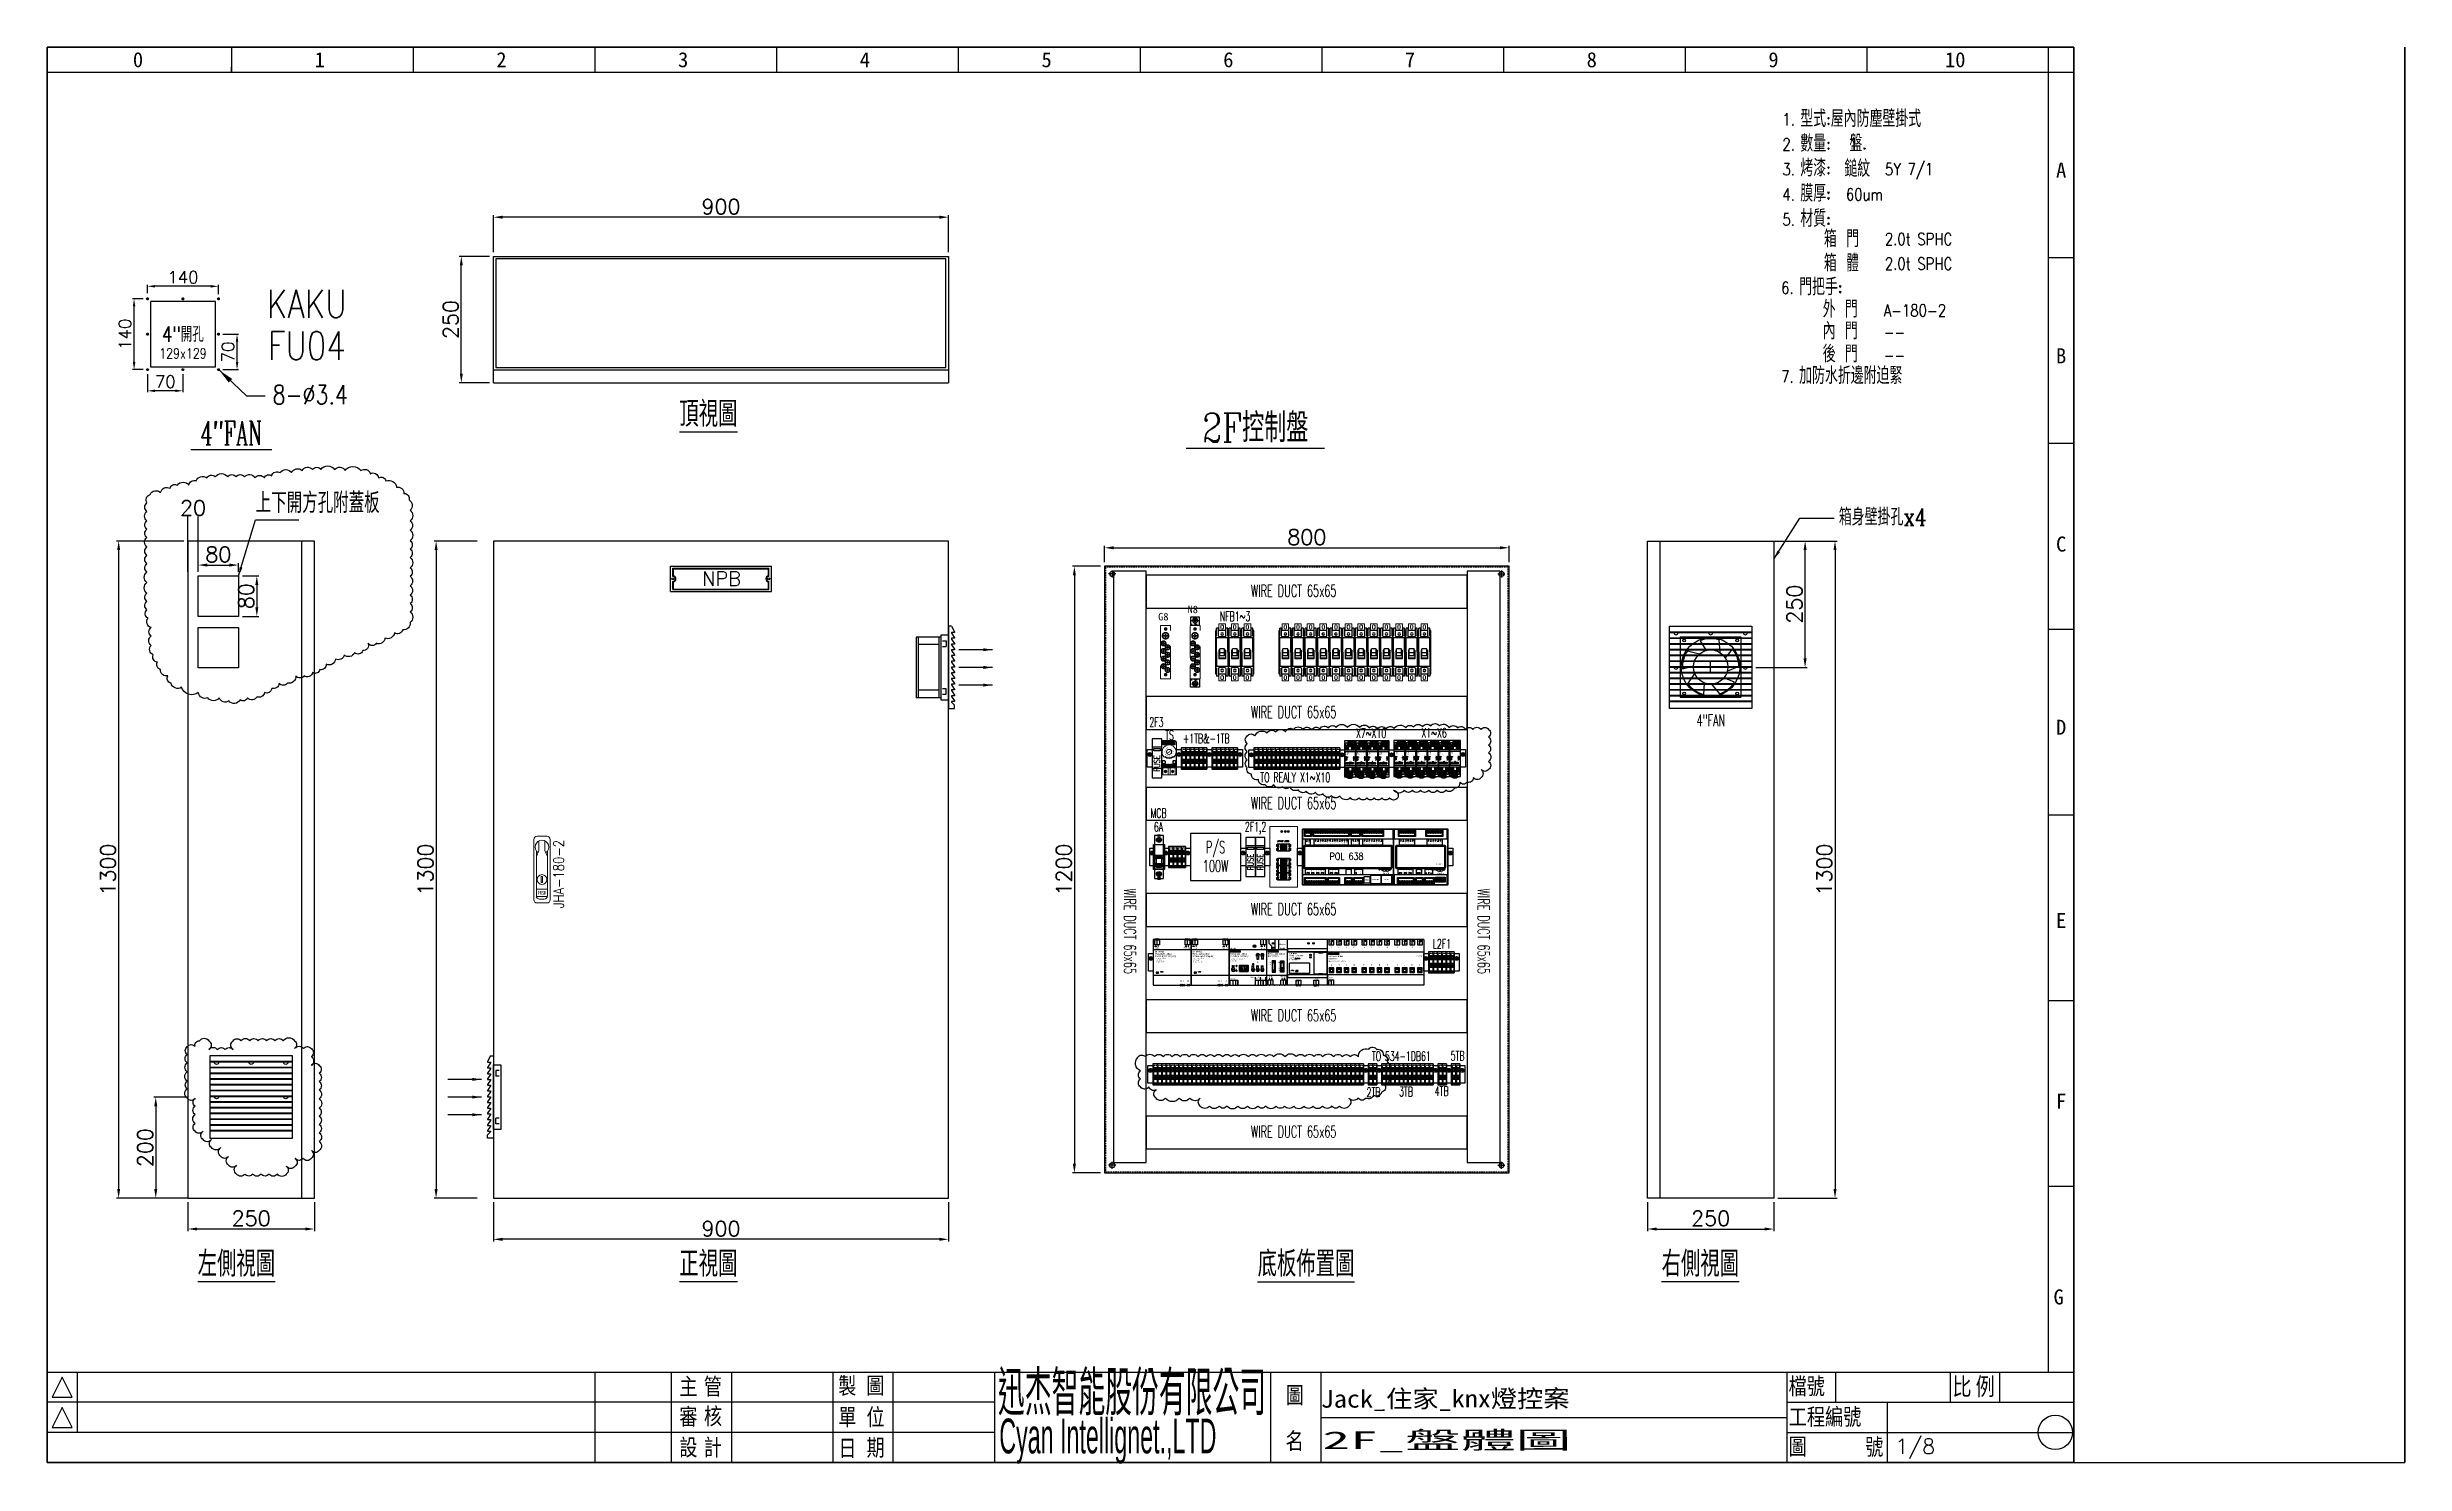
# Model space of a CAD drawing. Header units: millimetres. Extents: x 21506 to 58194, y 6783 to 13041.
# Drawn here: x 21506 to 26169, y 10238 to 13041 of the extents above; entities that cross this region are included whole.
import ezdxf
from ezdxf.enums import TextEntityAlignment as Align

# ---------------------------------------------------------------- set-up
doc = ezdxf.new("R2010")
doc.units = ezdxf.units.MM
for name, pattern in [('CONTINOUS', [0]), ('DASH1', [1.5, 1, -0.5]), ('HIDDEN', [9.525, 6.35, -3.175]), ('HIDDEN2', [0.1875, 0.125, -0.0625])]:
    doc.linetypes.add(name, pattern=pattern)
for name, color, linetype in [('0-圖框', 7, 'Continuous'), ('075KW40IMRV50U03AFO80B4B5', 7, 'Continuous'), ('1', 7, 'Continuous'), ('90000_FRAME', 7, 'Continuous'), ('A', 2, 'Continuous'), ('BLK-G', 3, 'Continuous'), ('DIM3', 3, 'Continuous'), ('PART1', 7, 'Continuous'), ('TEXT', 11, 'Continuous'), ('TXT', 2, 'Continuous'), ('中心孔', 82, 'Continuous'), ('底板開孔', 33, 'Continuous')]:
    doc.layers.add(name, color=color, linetype=linetype)
for name, color, linetype, lineweight in [('2', 3, 'HIDDEN', 9), ('3', 3, 'Continuous', 13), ('器具', 4, 'Continuous', 5)]:
    doc.layers.add(name, color=color, linetype=linetype, lineweight=lineweight)
doc.styles.add('ARIAL', font='arial.ttf')
doc.styles.add('ARIALB', font='arialbd.ttf')
doc.styles.add('CHINA', font='ROMANC.SHX', dxfattribs={"width": 0.8, "bigfont": 'stsl.shx'})
doc.styles.add('chineset', font='ds1.shx', dxfattribs={"bigfont": 'chineset.shx'})
doc.styles.add('EChinese', font='ROMANC.shx', dxfattribs={"width": 0.8, "bigfont": 'chinese.shx'})
doc.styles.add('LMP', font='COMPLEX', dxfattribs={"bigfont": 'LFP'})
doc.styles.add('SANSSERIF', font='')
doc.styles.get("Standard").update_dxf_attribs({"font": ''})
doc.styles.add('STSL', font='simplex', dxfattribs={"bigfont": 'STSL.SHX'})
doc.styles.add('T2', font='simplex', dxfattribs={"bigfont": 'stsl'})
doc.styles.add('文字-水平', font='txt.shx', dxfattribs={"bigfont": 'ccad.shx'})
doc.styles.get('SANSSERIF').set_extended_font_data('SansSerif')
doc.styles.get('Standard').set_extended_font_data('MingLiU')
doc.dimstyles.get("Standard").update_dxf_attribs({"dimtxt": 0.18, "dimasz": 0.18, "dimexe": 0.18, "dimexo": 0.0625, "dimgap": 0.09, "dimtad": 0, "dimtih": 1, "dimtoh": 1, "dimdec": 4, "dimzin": 0, "dimdsep": 46, "dimtxsty": 'Standard', "dimcen": 0.09, "dimadec": 0, "dimazin": 0, "dimtfac": 1, "dimtdec": 4, "dimtofl": 0, "dimtmove": 0, "dimatfit": 3, "dimfxl": 1, "dimtolj": 1, "dimtzin": 0, "dimarcsym": 0})

# ---------------------------------------------------------------- blocks, each defined once
blk = doc.blocks.new('*D28')
at = {"color": 3, "lineweight": -2}
for p, q in [((515.2, 3528.4), (515.2, 3544.8)), ((655.2, 3526), (655.2, 3544.8)), ((640.2, 3541.8), (530.2, 3541.8))]:
    blk.add_line(p, q, dxfattribs=at)
at = {"color": 3}
for points in [[(530.2, 3544.3), (530.2, 3539.3), (515.2, 3541.8)], [(640.2, 3544.3), (640.2, 3539.3), (655.2, 3541.8)]]:
    blk.add_solid(points, dxfattribs=at)
at = {"layer": 'Defpoints', "color": 0}
for p in [(515.2, 3541.8), (515.2, 3519.4), (655.2, 3517)]:
    blk.add_point(p, dxfattribs=at)
at = {"color": 3, "insert": (585.2, 3559.8), "char_height": 24, "attachment_point": 5, "style": 'STSL'}
blk.add_mtext('\\A1;140', dxfattribs=at)
blk = doc.blocks.new('*D29')
at = {"color": 3, "lineweight": -2}
for p, q in [((506.2, 3517), (485.6, 3517)), ((488.6, 3392), (488.6, 3502)), ((506.2, 3377), (485.6, 3377))]:
    blk.add_line(p, q, dxfattribs=at)
at = {"color": 3}
for points in [[(486.1, 3502), (491.1, 3502), (488.6, 3517)], [(486.1, 3392), (491.1, 3392), (488.6, 3377)]]:
    blk.add_solid(points, dxfattribs=at)
at = {"layer": 'Defpoints', "color": 0}
for p in [(488.6, 3517), (515.2, 3517), (515.2, 3377)]:
    blk.add_point(p, dxfattribs=at)
at = {"color": 3, "insert": (470.6, 3447), "char_height": 24, "attachment_point": 5, "rotation": 90, "style": 'STSL'}
blk.add_mtext('\\A1;140', dxfattribs=at)
blk = doc.blocks.new('*D30')
at = {"color": 3, "lineweight": -2}
for p, q in [((515.2, 3368), (515.2, 3332.1)), ((585.2, 3368), (585.2, 3332.1)), ((570.2, 3335.1), (530.2, 3335.1))]:
    blk.add_line(p, q, dxfattribs=at)
at = {"color": 3}
for points in [[(530.2, 3337.6), (530.2, 3332.6), (515.2, 3335.1)], [(570.2, 3337.6), (570.2, 3332.6), (585.2, 3335.1)]]:
    blk.add_solid(points, dxfattribs=at)
at = {"layer": 'Defpoints', "color": 0}
for p in [(515.2, 3377), (585.2, 3377), (515.2, 3335.1)]:
    blk.add_point(p, dxfattribs=at)
at = {"color": 3, "insert": (550.2, 3353.1), "char_height": 24, "attachment_point": 5, "style": 'STSL'}
blk.add_mtext('\\A1;70', dxfattribs=at)
blk = doc.blocks.new('*D31')
at = {"color": 3, "lineweight": -2}
for p, q in [((664.2, 3447), (695.2, 3447)), ((692.2, 3392), (692.2, 3432)), ((664.2, 3377), (695.2, 3377))]:
    blk.add_line(p, q, dxfattribs=at)
at = {"color": 3}
for points in [[(689.7, 3432), (694.7, 3432), (692.2, 3447)], [(689.7, 3392), (694.7, 3392), (692.2, 3377)]]:
    blk.add_solid(points, dxfattribs=at)
at = {"layer": 'Defpoints', "color": 0}
for p in [(655.2, 3447), (692.2, 3447), (655.2, 3377)]:
    blk.add_point(p, dxfattribs=at)
at = {"color": 3, "insert": (674.2, 3412), "char_height": 24, "attachment_point": 5, "rotation": 90, "style": 'STSL'}
blk.add_mtext('\\A1;70', dxfattribs=at)
blk = doc.blocks.new('A-螺絲孔-0M')
at = {"layer": '中心孔', "linetype": 'CONTINOUS', "ltscale": 10}
for p, q in [((-2.5, 0), (2.5, 0)), ((0, 2.5), (0, -2.5))]:
    blk.add_line(p, q, dxfattribs=at)
at = {"layer": '底板開孔', "linetype": 'CONTINOUS', "ltscale": 10}
blk.add_circle((0, 0), 1.85, dxfattribs=at)
blk = doc.blocks.new('*D84')
at = {"color": 3, "lineweight": -2, "ltscale": 0.5}
for p, q in [((22356.6, 12064), (22271.4, 12064)), ((22275.4, 12046), (22275.4, 10782)), ((22356.6, 10764), (22271.4, 10764))]:
    blk.add_line(p, q, dxfattribs=at)
at = {"color": 3}
for points in [[(22278.4, 12046), (22272.4, 12046), (22275.4, 12064)], [(22272.4, 10782), (22278.4, 10782), (22275.4, 10764)]]:
    blk.add_solid(points, dxfattribs=at)
at = {"layer": 'Defpoints', "color": 0}
for p in [(22364.6, 12064), (22275.4, 10764), (22364.6, 10764)]:
    blk.add_point(p, dxfattribs=at)
at = {"color": 3, "insert": (22254.4, 11414), "char_height": 30, "attachment_point": 5, "rotation": 90, "style": 'STSL'}
blk.add_mtext('\\A1;1300', dxfattribs=at)
blk = doc.blocks.new('*D85')
at = {"color": 3, "lineweight": -2, "ltscale": 0.5}
for p, q in [((22380.8, 12627.1), (22321.3, 12627.1)), ((22325.3, 12395.1), (22325.3, 12609.1)), ((22380.8, 12377.1), (22321.3, 12377.1))]:
    blk.add_line(p, q, dxfattribs=at)
at = {"color": 3}
for points in [[(22328.3, 12609.1), (22322.3, 12609.1), (22325.3, 12627.1)], [(22322.3, 12395.1), (22328.3, 12395.1), (22325.3, 12377.1)]]:
    blk.add_solid(points, dxfattribs=at)
at = {"layer": 'Defpoints', "color": 0}
for p in [(22325.3, 12627.1), (22388.8, 12627.1), (22388.8, 12377.1)]:
    blk.add_point(p, dxfattribs=at)
at = {"color": 3, "insert": (22304.3, 12502.1), "char_height": 30, "attachment_point": 5, "rotation": 90, "style": 'STSL'}
blk.add_mtext('\\A1;250', dxfattribs=at)
blk = doc.blocks.new('*D86')
at = {"color": 3, "lineweight": -2, "ltscale": 0.5}
for p, q in [((22388.8, 12635.1), (22388.8, 12708.6)), ((23270.8, 12704.6), (22406.8, 12704.6)), ((23288.8, 12635.1), (23288.8, 12708.6))]:
    blk.add_line(p, q, dxfattribs=at)
at = {"color": 3}
for points in [[(22406.8, 12707.6), (22406.8, 12701.6), (22388.8, 12704.6)], [(23270.8, 12701.6), (23270.8, 12707.6), (23288.8, 12704.6)]]:
    blk.add_solid(points, dxfattribs=at)
at = {"layer": 'Defpoints', "color": 0}
for p in [(22388.8, 12704.6), (22388.8, 12627.1), (23288.8, 12627.1)]:
    blk.add_point(p, dxfattribs=at)
at = {"color": 3, "insert": (22838.8, 12725.6), "char_height": 30, "attachment_point": 5, "style": 'STSL'}
blk.add_mtext('\\A1;900', dxfattribs=at)
blk = doc.blocks.new('MLIBB10F')
at = {"layer": '0-圖框'}
for centre in [(-95, -75), (95, -75)]:
    blk.add_circle(centre, 2, dxfattribs=at)
at = {"layer": 'DIM3', "color": 7}
for centre, radius, start, end in [((-95, -75), 5, 270, 90), ((-95, -75), 6, 279.5941, 80.4059), ((95, -75), 6, 99.5941, 260.4059), ((95, -75), 5, 90, 270)]:
    blk.add_arc(centre, radius, start, end, dxfattribs=at)
at = {"layer": 'PART1', "color": 1}
for p, q in [((-100, -100), (-100, -50)), ((-100, -50), (100, -50)), ((100, -100), (100, -50)), ((-100, -100), (100, -100))]:
    blk.add_line(p, q, dxfattribs=at)
at = {"layer": 'PART1', "color": 7}
for p, q in [((-95, -70), (-95, -54)), ((-95, -54), (95, -54)), ((-95, -96), (-95, -80)), ((-94, -69.1), (-94, -55)), ((-94, -55), (94.1, -55)), ((-94, -95), (-94, -80.9)), ((94, -69.1), (94, -55)), ((94, -95), (94, -80.9)), ((95, -70), (95, -54)), ((95, -96), (95, -80)), ((-95, -96), (95, -96)), ((-94, -95), (94.1, -95))]:
    blk.add_line(p, q, dxfattribs=at)
at = {"layer": 'PART1', "color": 7, "style": 'STSL'}
blk.add_text('NPB', height=28, dxfattribs=at).set_placement((-37.3, -88.4))
blk = doc.blocks.new('*D87')
at = {"color": 3, "lineweight": -2, "ltscale": 0.5}
for p, q in [((22388.8, 10756), (22388.8, 10678.6)), ((23288.8, 10756), (23288.8, 10678.6)), ((23270.8, 10682.6), (22406.8, 10682.6))]:
    blk.add_line(p, q, dxfattribs=at)
at = {"color": 3}
for points in [[(22406.8, 10685.6), (22406.8, 10679.6), (22388.8, 10682.6)], [(23270.8, 10679.6), (23270.8, 10685.6), (23288.8, 10682.6)]]:
    blk.add_solid(points, dxfattribs=at)
at = {"layer": 'Defpoints', "color": 0}
for p in [(22388.8, 10764), (23288.8, 10764), (22388.8, 10682.6)]:
    blk.add_point(p, dxfattribs=at)
at = {"color": 3, "insert": (22838.8, 10703.6), "char_height": 30, "attachment_point": 5, "style": 'STSL'}
blk.add_mtext('\\A1;900', dxfattribs=at)
blk = doc.blocks.new('*D88')
at = {"color": 3, "lineweight": -2, "ltscale": 0.5}
for p, q in [((24929.4, 12064), (25046.4, 12064)), ((25042.4, 12046), (25042.4, 10782)), ((24929.4, 10764), (25046.4, 10764))]:
    blk.add_line(p, q, dxfattribs=at)
at = {"color": 3}
for points in [[(25045.4, 12046), (25039.4, 12046), (25042.4, 12064)], [(25039.4, 10782), (25045.4, 10782), (25042.4, 10764)]]:
    blk.add_solid(points, dxfattribs=at)
at = {"layer": 'Defpoints', "color": 0}
for p in [(24921.4, 12064), (24921.4, 10764), (25042.4, 10764)]:
    blk.add_point(p, dxfattribs=at)
at = {"color": 3, "insert": (25021.4, 11414), "char_height": 30, "attachment_point": 5, "rotation": 90, "style": 'STSL'}
blk.add_mtext('\\A1;1300', dxfattribs=at)
blk = doc.blocks.new('A$C0FFD5736')
for p, q in [((0, 151.6), (163, 151.6)), ((0, 150.4), (163, 150.4)), ((0, 140.2), (163, 140.2)), ((0, 139.1), (163, 139.1)), ((0, 128.9), (163, 128.9)), ((0, 127.7), (163, 127.7)), ((0, 117.5), (163, 117.5)), ((0, 116.4), (163, 116.4)), ((0, 106.2), (163, 106.2)), ((0, 105), (163, 105)), ((0, 94.8), (163, 94.8)), ((0, 93.7), (163, 93.7)), ((0, 83.5), (163, 83.5)), ((0, 82.3), (163, 82.3)), ((0, 72.1), (163, 72.1)), ((0, 71), (163, 71)), ((0, 60.8), (163, 60.8)), ((0, 59.6), (163, 59.6)), ((0, 49.4), (163, 49.4)), ((0, 48.3), (163, 48.3)), ((0, 38.1), (163, 38.1)), ((0, 36.9), (163, 36.9)), ((0, 26.7), (163, 26.7)), ((0, 25.6), (163, 25.6)), ((0, 15.4), (163, 15.4)), ((0, 14.2), (163, 14.2))]:
    blk.add_line(p, q)
blk.add_lwpolyline([(0, 163), (163, 163), (163, 0), (0, 0)], close=True)
for centre in [(13, 150.4), (81.5, 150.4), (150, 150.4), (13, 82.3), (150, 82.3)]:
    blk.add_arc(centre, 4.15, 180, 0)
blk = doc.blocks.new('FAN120')
at = {"layer": 'A'}
for p, q in [((-60, 60), (-60, -60)), ((-60, 60), (60, 60)), ((-21, 51.9), (-8.6, 32.9)), ((16.4, 53.5), (18, 29)), ((60, 60), (60, -60)), ((-55.9, -3.9), (-33.9, 2)), ((-45.8, 32.2), (-22, 26.1)), ((42.9, 36), (28.6, 18.3)), ((56, 0.9), (33.1, -8.2)), ((-44.8, -33.6), (-31.6, -12.9)), ((-13.6, -54.3), (-12.4, -31.7)), ((18.2, -53), (2.5, -34)), ((47.5, -29.7), (26.3, -21.6)), ((-60, -60), (60, -60))]:
    blk.add_line(p, q, dxfattribs=at)
at = {"layer": 'A', "color": 3}
for p, q in [((-10, 0), (10, 0)), ((0, -10), (0, 10))]:
    blk.add_line(p, q, dxfattribs=at)
at = {"layer": 'A'}
for centre, radius in [((0, 0), 58), ((-52.5, 52.5), 2.5), ((52.5, 52.5), 2.5), ((0, 0), 34), ((-52.5, -52.5), 2.5), ((52.5, -52.5), 2.5)]:
    blk.add_circle(centre, radius, dxfattribs=at)
for start, end in [(72.9279, 111.9751), (144.9279, 183.9751), (0.9279, 39.9751), (216.9279, 255.9751), (288.9279, 327.9751)]:
    blk.add_arc((0, 0), 56, start, end, dxfattribs=at)
blk = doc.blocks.new('*D89')
at = {"color": 3, "lineweight": -2, "ltscale": 0.5}
for p, q in [((21785.9, 10964), (21716.9, 10964)), ((21720.9, 10946), (21720.9, 10782)), ((21785.9, 10764), (21716.9, 10764))]:
    blk.add_line(p, q, dxfattribs=at)
at = {"color": 3}
for points in [[(21723.9, 10946), (21717.9, 10946), (21720.9, 10964)], [(21717.9, 10782), (21723.9, 10782), (21720.9, 10764)]]:
    blk.add_solid(points, dxfattribs=at)
at = {"layer": 'Defpoints', "color": 0}
for p in [(21793.9, 10964), (21720.9, 10764), (21793.9, 10764)]:
    blk.add_point(p, dxfattribs=at)
at = {"color": 3, "insert": (21699.9, 10864), "char_height": 30, "attachment_point": 5, "rotation": 90, "style": 'STSL'}
blk.add_mtext('\\A1;200', dxfattribs=at)
blk = doc.blocks.new('A$C23D30193')
for p, q in [((6, 163), (0, 151.6)), ((0, 151.6), (0, 150.4)), ((0, 150.4), (6, 150.4)), ((6, 149), (0, 140.2)), ((0, 140.2), (0, 139.1)), ((6, 150.4), (6, 149)), ((0, 139.1), (6, 139.1)), ((6, 137.6), (0, 128.9)), ((0, 128.9), (0, 127.7)), ((0, 127.7), (6, 127.7)), ((6, 126.3), (0, 117.5)), ((0, 117.5), (0, 116.4)), ((0, 116.4), (6, 116.4)), ((6, 114.9), (0, 106.2)), ((0, 106.2), (0, 105)), ((0, 105), (6, 105)), ((6, 103.6), (0, 94.8)), ((0, 94.8), (0, 93.7)), ((0, 93.7), (6, 93.7)), ((6, 139.1), (6, 137.6)), ((6, 127.7), (6, 126.3)), ((6, 116.4), (6, 114.9)), ((6, 105), (6, 103.6)), ((6, 93.7), (6, 92.2)), ((23.4, 134.4), (16.7, 134.4)), ((16.7, 134.4), (16.7, 123.1)), ((23.4, 123.1), (16.7, 123.1)), ((6, 92.2), (0, 83.5)), ((0, 83.5), (0, 82.3)), ((0, 82.3), (6, 82.3)), ((6, 80.9), (0, 72.1)), ((0, 72.1), (0, 71)), ((0, 71), (6, 71)), ((6, 69.5), (0, 60.8)), ((0, 60.8), (0, 59.6)), ((0, 59.6), (6, 59.6)), ((6, 58.2), (0, 49.4)), ((0, 49.4), (0, 48.3)), ((0, 48.3), (6, 48.3)), ((6, 46.8), (0, 38.1)), ((6, 82.3), (6, 80.9)), ((6, 71), (6, 69.5)), ((6, 59.6), (6, 58.2)), ((6, 48.3), (6, 46.8)), ((0, 38.1), (0, 36.9)), ((0, 36.9), (6, 36.9)), ((6, 35.5), (0, 26.7)), ((0, 26.7), (0, 25.6)), ((0, 25.6), (6, 25.6)), ((6, 24.1), (0, 15.4)), ((0, 15.4), (0, 14.2)), ((0, 14.2), (6, 14.2)), ((6, 12.8), (0, 6.9)), ((6, 36.9), (6, 35.5)), ((6, 25.6), (6, 24.1)), ((6, 14.2), (6, 12.8)), ((23.4, 39.9), (16.7, 39.9)), ((16.7, 28.6), (16.7, 39.9)), ((23.4, 28.6), (16.7, 28.6))]:
    blk.add_line(p, q)
blk.add_lwpolyline([(6, 163), (12, 163), (12, 0), (0, 0), (0, 6.9)])
blk.add_lwpolyline([(12, 145.5), (27, 145.5), (27, 17.5), (12, 17.5)], close=True)
blk = doc.blocks.new('*D90')
at = {"color": 3, "lineweight": -2, "ltscale": 0.5}
for p, q in [((24671.4, 10756), (24671.4, 10699)), ((24921.4, 10756), (24921.4, 10699)), ((24689.4, 10703), (24903.4, 10703))]:
    blk.add_line(p, q, dxfattribs=at)
at = {"color": 3}
for points in [[(24689.4, 10706), (24689.4, 10700), (24671.4, 10703)], [(24903.4, 10700), (24903.4, 10706), (24921.4, 10703)]]:
    blk.add_solid(points, dxfattribs=at)
at = {"layer": 'Defpoints', "color": 0}
for p in [(24671.4, 10764), (24921.4, 10764), (24921.4, 10703)]:
    blk.add_point(p, dxfattribs=at)
at = {"color": 3, "insert": (24796.4, 10724), "char_height": 30, "attachment_point": 5, "style": 'STSL'}
blk.add_mtext('\\A1;250', dxfattribs=at)
blk = doc.blocks.new('C60')
for p, q in [((0, 3.4), (18, 3.4)), ((0, 2.1), (18, 2.1)), ((5.5, 33.9), (5.5, 33.9)), ((5.5, 33.9), (5.5, 33.9)), ((5.6, 34.6), (5.6, 34.6)), ((5.6, 34.6), (5.6, 34.6)), ((5.6, 34.6), (8.3, 34.6)), ((5.6, 33.2), (5.6, 33.2)), ((5.6, 33.2), (8.3, 33.2)), ((5.6, 33.2), (5.6, 33.2)), ((8.3, 36.2), (9.5, 36.2)), ((8.3, 34.6), (8.3, 36.2)), ((8.3, 36.2), (8.3, 36.2)), ((8.3, 34.6), (8.3, 34.6)), ((8.3, 33.2), (8.3, 33.2)), ((8.3, 31.6), (8.3, 33.2)), ((9.5, 31.6), (8.3, 31.6)), ((8.3, 31.6), (8.3, 31.6)), ((9.5, 36.2), (9.5, 34.6)), ((9.5, 36.2), (9.5, 36.2)), ((12.2, 34.6), (9.5, 34.6)), ((9.5, 34.6), (9.5, 34.6)), ((12.2, 33.2), (9.5, 33.2)), ((9.5, 33.2), (9.5, 31.6)), ((9.5, 33.2), (9.5, 33.2)), ((9.5, 31.6), (9.5, 31.6)), ((12.2, 34.6), (12.2, 34.6)), ((12.2, 34.6), (12.2, 34.6)), ((12.2, 34.6), (12.2, 34.6)), ((12.2, 33.2), (12.2, 33.2)), ((12.3, 33.9), (12.3, 33.9)), ((12.3, 33.9), (12.3, 33.9)), ((12.3, 33.9), (12.3, 33.9)), ((12.3, 33.9), (12.3, 33.9)), ((0, -12.9), (18, -12.9)), ((0, -13.5), (18, -13.5)), ((0, -14.3), (18, -14.3)), ((0, -14.9), (18, -14.9)), ((0, -15.7), (18, -15.7)), ((0, -16.3), (18, -16.3)), ((0, -16.9), (18, -16.9)), ((0, -17.3), (18, -17.3)), ((0, -17.8), (18, -17.8)), ((0, -18), (18, -18)), ((0, -23.5), (18, -23.5)), ((4.1, -2.1), (13.9, -2.1)), ((5.5, -33.9), (5.5, -33.9)), ((5.5, -33.9), (5.5, -33.9)), ((5.6, -33.2), (5.6, -33.2)), ((5.6, -33.2), (8.3, -33.2)), ((5.6, -33.2), (5.6, -33.2)), ((5.6, -34.6), (5.6, -34.6)), ((5.6, -34.6), (5.6, -34.6)), ((5.6, -34.6), (8.3, -34.6)), ((8.3, -31.6), (8.3, -33.2)), ((9.5, -31.6), (8.3, -31.6)), ((8.3, -31.6), (8.3, -31.6)), ((8.3, -33.2), (8.3, -33.2)), ((8.3, -34.6), (8.3, -34.6)), ((8.3, -34.6), (8.3, -36.2)), ((8.3, -36.2), (9.5, -36.2)), ((8.3, -36.2), (8.3, -36.2)), ((9.5, -33.2), (9.5, -31.6)), ((9.5, -31.6), (9.5, -31.6)), ((12.2, -33.2), (9.5, -33.2)), ((9.5, -33.2), (9.5, -33.2)), ((12.2, -34.6), (9.5, -34.6)), ((9.5, -36.2), (9.5, -34.6)), ((9.5, -34.6), (9.5, -34.6)), ((9.5, -36.2), (9.5, -36.2)), ((12.2, -33.2), (12.2, -33.2)), ((12.2, -34.6), (12.2, -34.6)), ((12.2, -34.6), (12.2, -34.6)), ((12.2, -34.6), (12.2, -34.6)), ((12.3, -33.9), (12.3, -33.9)), ((12.3, -33.9), (12.3, -33.9)), ((12.3, -33.9), (12.3, -33.9)), ((12.3, -33.9), (12.3, -33.9))]:
    blk.add_line(p, q)
at = {"color": 1}
blk.add_lwpolyline([(-2, 24.5), (20, 24.5), (20, -24.5), (-2, -24.5)], close=True, dxfattribs=at)
for points in [[(0, -42.5), (18, -42.5), (18, 42.5), (0, 42.5)], [(6, 43.9), (12, 43.9), (12, 41.1), (6, 41.1)], [(6, -43.9), (12, -43.9), (12, -41.1), (6, -41.1)]]:
    blk.add_lwpolyline(points, close=True)
for points in [[(4.1, -12.9), (4.1, -0.6), (13.9, -0.6), (13.9, -12.9)], [(13.9, -18), (13.9, -20.6), (4.1, -20.6), (4.1, -18)]]:
    blk.add_lwpolyline(points)
for centre, radius in [((8.9, 33.9), 5), ((8.9, 33.9), 3.4), ((8.9, -33.9), 5), ((8.9, -33.9), 3.4)]:
    blk.add_circle(centre, radius)
for centre, radius, start, end in [((9, -7.9), 9.3, 14.5926, 165.4074), ((8.9, 33.9), 3.4, 11.8811, 11.8811), ((8.9, 33.9), 3.4, 168.1188, 180), ((8.9, 33.9), 3.4, 180, 191.8812), ((8.9, 33.9), 3.4, 0, 11.8812), ((8.9, 33.9), 3.4, 348.1189, 0), ((9, -7.9), 9.3, 194.5926, 212.2859), ((8.9, -33.9), 3.4, 348.1189, 348.1189), ((8.9, -33.9), 3.4, 168.1188, 180), ((8.9, -33.9), 3.4, 180, 191.8812), ((8.9, -33.9), 3.4, 0, 11.8811), ((8.9, -33.9), 3.4, 348.1188, 360), ((9, -7.9), 9.3, 327.7141, 345.4074)]:
    blk.add_arc(centre, radius, start, end)
blk = doc.blocks.new('A$C6D0216CF')
at = {"color": 0}
for p, q in [((17.5, 12), (27.5, 12)), ((27.5, 2), (27.5, 12)), ((27.5, 2), (27.5, 12)), ((27.5, 2), (27.5, 12)), ((52.5, 12), (62.5, 12)), ((62.5, 2), (62.5, 12)), ((62.5, 2), (62.5, 12)), ((62.5, 2), (62.5, 12))]:
    blk.add_line(p, q, dxfattribs=at)
at = {"color": 0, "linetype": 'Continuous'}
for p, q in [((17.5, 2), (17.5, 12)), ((22.5, 2), (22.5, 12)), ((52.5, 2), (52.5, 12)), ((57.5, 2), (57.5, 12))]:
    blk.add_line(p, q, dxfattribs=at)
at = {"linetype": 'Continuous'}
for p, q in [((18, 4), (22, 0)), ((18, 0), (22, 4)), ((23, 4), (27, 0)), ((23, 0), (27, 4)), ((53, 4), (57, 0)), ((53, 0), (57, 4)), ((58, 4), (62, 0)), ((58, 0), (62, 4))]:
    blk.add_line(p, q, dxfattribs=at)
for points in [[(17.6, 30), (17.7, 30.2), (18.8, 30.2), (18.9, 30.7), (17.3, 30.7, 0.339353), (17.2, 30.6), (17, 29.8, 0.287252), (17, 29.8), (17, 29.7), (16.9, 29.7, 0.197485), (16.9, 29.7), (16.7, 28.9, 0.493258), (16.8, 28.7), (18.4, 28.7), (18.5, 29.2), (17.4, 29.2), (17.4, 29.5), (18.6, 29.5), (18.7, 30)], [(21.3, 29.7), (21.4, 29.8, 0.197485), (21.4, 29.8), (21.6, 30.6, 0.493258), (21.5, 30.7), (19.9, 30.7), (19.8, 30.2), (20.9, 30.2), (20.8, 30), (19.7, 30), (19.6, 29.5), (20.7, 29.5), (20.6, 29.2), (19.5, 29.2), (19.4, 28.7), (21, 28.7, 0.339353), (21.1, 28.8), (21.3, 29.6, 0.287252), (21.3, 29.7)]]:
    blk.add_lwpolyline(points, format="xyb", close=True, dxfattribs=at)
blk.add_lwpolyline([(18.6, 28.7), (19.1, 30.7), (19.7, 30.7), (19.1, 28.7)], close=True, dxfattribs=at)
blk.add_arc((10.2, 23.6), 7.57, 63.7783, 115.2878)
at = {"layer": '1', "color": 7, "linetype": 'Continuous'}
for points in [[(0, 68), (80, 68), (80, 92), (0, 92)], [(0, 23), (80, 23), (80, 68), (0, 68)], [(0.4, 68.3), (79.8, 68.3), (79.8, 73.7), (0.4, 73.7)], [(62.6, 66.5), (70, 66.5), (70, 65.5), (62.6, 65.5)], [(0, 23), (80, 23), (80, 2), (0, 2)], [(0.3, 17.1), (79.6, 17.1), (79.6, 22.5), (0.3, 22.5)], [(62.4, 25.1), (69.8, 25.1), (69.8, 24.1), (62.4, 24.1)]]:
    blk.add_lwpolyline(points, close=True, dxfattribs=at)
for points in [[(52.9, 25, 0.414214), (54, 24), (77.7, 24, 0.414214), (78.8, 25), (78.8, 65.6, 0.414214), (77.7, 66.6), (54, 66.6, 0.414214), (52.9, 65.6)], [(3.8, 26.9, 0.414214), (5, 25.9), (43.9, 25.9, 0.414214), (45, 26.9), (45, 44.3, 0.414214), (43.9, 45.3), (5, 45.3, 0.414214), (3.8, 44.3)]]:
    blk.add_lwpolyline(points, format="xyb", close=True, dxfattribs=at)
for centre in [(42.1, 84.7), (46.2, 61.4), (46.2, 57.1), (52, 84.7)]:
    blk.add_circle(centre, 1.53, dxfattribs=at)
at = {"color": 7}
for s, height, style, p in [('SIEMENS', 2.53, 'ARIALB', (4.1, 62.7)), ('5WG1 152-1AB01', 2.525, 'ARIAL', (4.1, 58.9)), ('IP Viewer', 2.53, 'ARIAL', (4.1, 51.3))]:
    blk.add_text(s, height=height, dxfattribs=dict(at, style=style)).set_placement(p)
at = {"style": 'SANSSERIF', "width": 1.2}
blk.add_text('KNX   ', height=1.92, dxfattribs=at).set_placement((6.8, 29.5), align=Align.MIDDLE_LEFT)
at = {"color": 7, "style": 'ARIAL'}
for s, p in [('N', (20, 8.6)), ('L', (25, 8.6))]:
    blk.add_text(s, height=2.95, dxfattribs=at).set_placement(p, align=Align.CENTER)
blk.add_text('BUS', height=2.5, dxfattribs=at).set_placement((57.5, 14.7), align=Align.MIDDLE_CENTER)
at = {"color": 7, "insert": (4.1, 55.1), "char_height": 0.522, "attachment_point": 7, "style": 'ARIAL'}
blk.add_mtext('\\C7;\\H2;\\fArial|b0|i0;GAMMA \\L\\H2;\\fArial|b0|i1;instabus', dxfattribs=at)
blk = doc.blocks.new('A$C45AF2F0C')
for points in [[(3.6, 79.1), (4.5, 79.1), (4.5, 80), (4.9, 80), (4.9, 79.1), (5.8, 79.1), (5.8, 78.7), (4.9, 78.7), (4.9, 77.8), (4.5, 77.8), (4.5, 78.7), (3.6, 78.7)], [(9.3, 78.8), (9.3, 79.2), (10.6, 79.2), (10.6, 78.8)], [(63.6, 79.1), (64.5, 79.1), (64.5, 80), (64.9, 80), (64.9, 79.1), (65.8, 79.1), (65.8, 78.7), (64.9, 78.7), (64.9, 77.8), (64.5, 77.8), (64.5, 78.7), (63.6, 78.7)], [(69.3, 78.8), (69.3, 79.2), (70.6, 79.2), (70.6, 78.8)]]:
    blk.add_hatch(color=250).paths.add_polyline_path(points)
at = {"linetype": 'Continuous'}
for p, q in [((7, 90), (3, 94)), ((7, 94), (3, 90)), ((12, 90), (8, 94)), ((12, 94), (8, 90)), ((67, 90), (63, 94)), ((67, 94), (63, 90)), ((72, 90), (68, 94)), ((72, 94), (68, 90)), ((57, 0), (53, 4)), ((57, 4), (53, 0)), ((62, 0), (58, 4)), ((62, 4), (58, 0)), ((72, 0), (68, 4)), ((72, 4), (68, 0))]:
    blk.add_line(p, q, dxfattribs=at)
at = {"color": 7}
for p, q in [((75, 92), (0, 92)), ((0, 92), (0, 2)), ((75, 72), (0, 72)), ((75, 2), (75, 92)), ((0, 22), (75, 22)), ((0, 2), (75, 2))]:
    blk.add_line(p, q, dxfattribs=at)
at = {"color": 0}
for p, q in [((2.5, 92), (2.5, 82)), ((2.5, 92), (2.5, 82)), ((2.5, 92), (2.5, 82)), ((12.5, 82), (2.5, 82)), ((62.5, 92), (62.5, 82)), ((62.5, 92), (62.5, 82)), ((62.5, 92), (62.5, 82)), ((72.5, 82), (62.5, 82))]:
    blk.add_line(p, q, dxfattribs=at)
at = {"color": 0, "linetype": 'Continuous'}
for p, q in [((7.5, 92), (7.5, 82)), ((12.5, 92), (12.5, 82)), ((67.5, 92), (67.5, 82)), ((72.5, 92), (72.5, 82))]:
    blk.add_line(p, q, dxfattribs=at)
at = {"color": 7}
for points in [[(3.6, 79.1), (4.5, 79.1), (4.5, 80), (4.9, 80), (4.9, 79.1), (5.8, 79.1), (5.8, 78.7), (4.9, 78.7), (4.9, 77.8), (4.5, 77.8), (4.5, 78.7), (3.6, 78.7), (3.6, 79.1)], [(63.6, 79.1), (64.5, 79.1), (64.5, 80), (64.9, 80), (64.9, 79.1), (65.8, 79.1), (65.8, 78.7), (64.9, 78.7), (64.9, 77.8), (64.5, 77.8), (64.5, 78.7), (63.6, 78.7), (63.6, 79.1)], [(69.3, 78.8), (69.3, 79.2), (70.6, 79.2), (70.6, 78.8), (69.3, 78.8)]]:
    blk.add_lwpolyline(points, dxfattribs=at)
blk.add_lwpolyline([(9.3, 78.8), (9.3, 79.2), (10.6, 79.2), (10.6, 78.8)], close=True, dxfattribs=at)
at = {"linetype": 'Continuous'}
for points in [[(6.7, 26.9), (6.7, 27.1), (7.9, 27.1), (8, 27.6), (6.4, 27.6, 0.339353), (6.3, 27.5), (6, 26.7, 0.287252), (6.1, 26.7), (6.1, 26.6), (6, 26.6, 0.197485), (6, 26.6), (5.8, 25.8, 0.493258), (5.9, 25.7), (7.5, 25.7), (7.6, 26.1), (6.5, 26.1), (6.5, 26.4), (7.7, 26.4), (7.8, 26.9)], [(10.4, 26.6), (10.4, 26.7, 0.197485), (10.5, 26.7), (10.7, 27.5, 0.493258), (10.6, 27.6), (9, 27.6), (8.9, 27.1), (10, 27.1), (9.9, 26.9), (8.8, 26.9), (8.7, 26.4), (9.8, 26.4), (9.7, 26.1), (8.6, 26.1), (8.5, 25.7), (10.1, 25.7, 0.339353), (10.2, 25.7), (10.4, 26.6, 0.287252), (10.4, 26.6)]]:
    blk.add_lwpolyline(points, format="xyb", close=True, dxfattribs=at)
blk.add_lwpolyline([(7.7, 25.7), (8.2, 27.6), (8.8, 27.6), (8.2, 25.7), (7.7, 25.7)], dxfattribs=at)
blk.add_arc((16.7, 20.8), 7.57, 63.7783, 115.2878)
at = {"color": 7}
for s, height, style, p in [('SIEMENS', 2.95, 'ARIALB', (3, 66.7)), ('5WG1 125-1AB22', 2.954, 'ARIAL', (3, 62.3)), ('Spannungsversorgung', 2.954, 'ARIAL', (3, 57.9)), ('KNX', 2.95, 'ARIAL', (3.8, 74)), ('AC 120...230V ', 2.216, 'ARIAL', (5, 53.6)), ('DC 220V', 2.22, 'ARIAL', (5, 50.3)), ('Imax 640mA', 2.22, 'ARIAL', (5, 47)), ('29V DC', 2.95, 'ARIAL', (60, 74))]:
    blk.add_text(s, height=height, dxfattribs=dict(at, style=style)).set_placement(p)
at = {"style": 'SANSSERIF', "width": 1.2}
blk.add_text('KNX   ', height=1.92, dxfattribs=at).set_placement((13.2, 26.7), align=Align.MIDDLE_LEFT)
at = {"color": 7, "style": 'ARIAL'}
for s, p in [('N', (55, 8.6)), ('L', (60, 8.6)), ('PE', (70, 8.6))]:
    blk.add_text(s, height=2.95, dxfattribs=at).set_placement(p, align=Align.CENTER)
blk = doc.blocks.new('Siemens-Logo')
h = blk.add_hatch(color=113)
h.dxf.hatch_style = 1
h.paths.add_polyline_path([(1.9, 1.7, 0.03624), (1.4, 1.9, -0.049474), (1, 2.1, -0.066567), (0.9, 2.2, -0.316832), (0.9, 2.4, -0.205242), (1.1, 2.5, -0.084425), (1.5, 2.6, -0.055427), (2.2, 2.4), (2.2, 3, 0.037682), (1.3, 3.2, 0.150366), (0.4, 2.9, 0.029244), (0.3, 2.9), (0.1, 2.7, 0.103665), (0, 2.4, 0.138785), (0, 1.9, 0.135749), (0.2, 1.6, 0.067252), (0.5, 1.3, 0.018513), (1, 1.1, -0.008982), (1.4, 1, -0.618592), (1.4, 0.6, -0.078609), (1.2, 0.5, -0.146008), (0, 0.6), (0, 0, 0.124503), (1.5, -0.1, 0.129248), (2.2, 0.2, 0.077088), (2.3, 0.5, 0.217145), (2.3, 1.2, 0.147333)])
h = blk.add_hatch(color=113)
h.dxf.hatch_style = 1
h.paths.add_polyline_path([(3.9, 3.1), (2.9, 3.1), (2.9, -0.1), (3.9, -0.1)])
h = blk.add_hatch(color=113)
h.dxf.hatch_style = 1
h.paths.add_polyline_path([(4.6, -0.1), (6.9, -0.1), (6.9, 0.5), (5.5, 0.5), (5.5, 1.3), (6.7, 1.3), (6.7, 1.8), (5.5, 1.8), (5.5, 2.5), (6.9, 2.5), (6.9, 3.1), (4.6, 3.1)])
h = blk.add_hatch(color=113)
h.dxf.hatch_style = 1
h.paths.add_polyline_path([(8.1, 1.9), (9, -0.1), (9.5, -0.1), (10.4, 2), (10.4, -0.1), (11.3, -0.1), (11.3, 3.1), (10.2, 3.1), (9.4, 1.2), (8.6, 3.1), (7.5, 3.1), (7.5, -0.1), (8.1, -0.1)])
h = blk.add_hatch(color=113)
h.dxf.hatch_style = 1
h.paths.add_polyline_path([(13, 2.5), (14.4, 2.5), (14.4, 3.1), (12, 3.1), (12, -0.1), (14.4, -0.1), (14.4, 0.5), (13, 0.5), (13, 1.3), (14.2, 1.3), (14.2, 1.8), (13, 1.8)])
h = blk.add_hatch(color=113)
h.dxf.hatch_style = 1
h.paths.add_polyline_path([(15.5, 1.9), (16.7, -0.1), (17.7, -0.1), (17.7, 3.1), (17.1, 3.1), (17.1, 1.1), (15.9, 3.1), (14.9, 3.1), (14.9, -0.1), (15.5, -0.1)])
h = blk.add_hatch(color=113)
h.dxf.hatch_style = 1
h.paths.add_polyline_path([(19.1, 2.4, -0.205242), (19.3, 2.5, -0.084425), (19.7, 2.6, -0.055427), (20.4, 2.4), (20.4, 3, 0.037682), (19.5, 3.2, 0.150366), (18.6, 2.9, 0.088866), (18.3, 2.7, 0.106595), (18.2, 2.4, 0.138787), (18.2, 1.9, 0.135749), (18.4, 1.6, 0.067252), (18.7, 1.3, 0.018513), (19.2, 1.1, -0.008982), (19.6, 1, -0.618592), (19.7, 0.6, -0.078609), (19.4, 0.5, -0.146008), (18.2, 0.6), (18.2, 0, 0.124503), (19.7, -0.1, 0.129248), (20.4, 0.2, 0.077088), (20.5, 0.5, 0.217145), (20.5, 1.2, 0.147333), (20.2, 1.7, 0.03624), (19.6, 1.9, -0.049474), (19.2, 2.1, -0.066567), (19.1, 2.2, -0.316832)])
at = {"layer": '90000_FRAME', "color": 113, "linetype": 'Continuous', "lineweight": 13}
for p, q in [((0, 0), (0, 0.6)), ((0.1, 2.7), (0.3, 2.9)), ((2.2, 2.4), (2.2, 3)), ((2.9, 3.1), (2.9, -0.1)), ((2.9, 3.1), (3.9, 3.1)), ((3.9, 3.1), (3.9, -0.1)), ((4.6, 3.1), (4.6, -0.1)), ((6.9, 3.1), (4.6, 3.1)), ((6.9, 2.5), (5.5, 2.5)), ((5.5, 2.5), (5.5, 1.8)), ((6.7, 1.8), (5.5, 1.8)), ((6.7, 1.3), (5.5, 1.3)), ((5.5, 1.3), (5.5, 0.5)), ((6.9, 0.5), (5.5, 0.5)), ((6.7, 1.8), (6.7, 1.3)), ((6.9, 3.1), (6.9, 2.5)), ((6.9, 0.5), (6.9, -0.1)), ((7.5, -0.1), (7.5, 3.1)), ((8.6, 3.1), (7.5, 3.1)), ((9, -0.1), (8.1, 1.9)), ((8.1, -0.1), (8.1, 1.9)), ((8.6, 3.1), (9.4, 1.2)), ((10.2, 3.1), (9.4, 1.2)), ((10.4, 2), (9.5, -0.1)), ((11.3, 3.1), (10.2, 3.1)), ((10.4, 2), (10.4, -0.1)), ((11.3, 3.1), (11.3, -0.1)), ((12, 3.1), (12, -0.1)), ((14.4, 3.1), (12, 3.1)), ((14.4, 2.5), (13, 2.5)), ((13, 2.5), (13, 1.8)), ((14.2, 1.8), (13, 1.8)), ((14.2, 1.3), (13, 1.3)), ((13, 1.3), (13, 0.5)), ((14.4, 0.5), (13, 0.5)), ((14.2, 1.8), (14.2, 1.3)), ((14.4, 3.1), (14.4, 2.5)), ((14.4, 0.5), (14.4, -0.1)), ((14.9, -0.1), (14.9, 3.1)), ((15.9, 3.1), (14.9, 3.1)), ((16.7, -0.1), (15.5, 1.9)), ((15.5, -0.1), (15.5, 1.9)), ((15.9, 3.1), (17.1, 1.1)), ((17.7, 3.1), (17.1, 3.1)), ((17.1, 3.1), (17.1, 1.1)), ((17.7, 3.1), (17.7, -0.1)), ((18.2, 0), (18.2, 0.6)), ((20.4, 2.4), (20.4, 3)), ((2.9, -0.1), (3.9, -0.1)), ((4.6, -0.1), (6.9, -0.1)), ((7.5, -0.1), (8.1, -0.1)), ((9, -0.1), (9.5, -0.1)), ((11.3, -0.1), (10.4, -0.1)), ((12, -0.1), (14.4, -0.1)), ((14.9, -0.1), (15.5, -0.1)), ((17.7, -0.1), (16.7, -0.1))]:
    blk.add_line(p, q, dxfattribs=at)
for centre, radius, start, end in [((0.7, 2.3), 0.739, 142.8139, 167.1523), ((0.8, 2.2), 0.864, 164.1975, 195.8025), ((0.8, 2.2), 0.817, 194.7952, 225.7177), ((0.8, 2.6), 2.15, 247.53, 280.758), ((0.9, 3), 3.14, 252.5939, 280.9817), ((0.9, 2), 1.04, 121.2141, 141.5255), ((1.2, 2.6), 1.43, 227.3119, 242.704), ((1.2, 1.6), 1.56, 86.2218, 120.4273), ((3.7, 7.6), 7.02, 242.862, 247.1042), ((1.1, 2.3), 0.271, 102.8288, 149.226), ((1.1, 2.3), 0.2, 154.44, 221.8202), ((1.3, 2.6), 0.572, 222.776, 239.0362), ((1.9, 3.6), 1.78, 240.0482, 251.378), ((-3.4, -9.4), 11.4, 65.3415, 67.3998), ((1.4, 1.1), 1.45, 84.04, 103.3428), ((1.1, 1.2), 0.734, 277.71, 295.6885), ((1, -2.8), 5.98, 78.6827, 87.3148), ((-0.3, -2.3), 4.53, 59.902, 68.2036), ((1.3, 0.8), 0.225, 305.5032, 72.4653), ((1.2, -0.5), 3.06, 70.2626, 82.9524), ((1.2, 1.3), 1.39, 282.4058, 311.8644), ((1.4, 0.8), 0.993, 25.9563, 59.4835), ((1.5, 0.9), 0.946, 315.8905, 333.5229), ((1.5, 0.9), 0.928, 335.3868, 24.3915), ((18.9, 2.3), 0.739, 142.8139, 167.1523), ((19, 2.2), 0.864, 164.1975, 195.8025), ((19, 2.2), 0.817, 194.7952, 225.7177), ((19, 2.6), 2.15, 247.53, 280.758), ((19.2, 3), 3.14, 252.5939, 280.9817), ((19.2, 2), 1.04, 121.2141, 141.5255), ((19.4, 2.6), 1.43, 227.3119, 242.704), ((19.4, 1.6), 1.56, 86.2218, 120.4273), ((21.9, 7.6), 7.02, 242.862, 247.1042), ((19.3, 2.3), 0.271, 102.8288, 149.226), ((19.3, 2.3), 0.2, 154.44, 221.8202), ((19.5, 2.6), 0.572, 222.776, 239.0362), ((20.1, 3.6), 1.78, 240.0482, 251.378), ((14.8, -9.4), 11.4, 65.3415, 67.3998), ((19.6, 1.1), 1.45, 84.04, 103.3428), ((19.3, 1.2), 0.734, 277.71, 295.6885), ((19.2, -2.8), 5.98, 78.6827, 87.3148), ((17.9, -2.3), 4.53, 59.902, 68.2036), ((19.5, 0.8), 0.225, 305.5032, 72.4653), ((19.4, -0.5), 3.06, 70.2626, 82.9524), ((19.5, 1.3), 1.39, 282.4058, 311.8644), ((19.7, 0.8), 0.993, 25.9563, 59.4835), ((19.7, 0.9), 0.946, 315.8905, 333.5229), ((19.7, 0.9), 0.928, 335.3868, 24.3915)]:
    blk.add_arc(centre, radius, start, end, dxfattribs=at)
blk = doc.blocks.new('A$C631E128A')
h = blk.add_hatch(color=256)
h.dxf.hatch_style = 1
h.paths.add_polyline_path([(55.8, 51.6), (57.6, 51.6), (56.7, 52.7)])
for points in [[(63.6, 77.1), (64.5, 77.1), (64.5, 78), (64.9, 78), (64.9, 77.1), (65.8, 77.1), (65.8, 76.7), (64.9, 76.7), (64.9, 75.8), (64.5, 75.8), (64.5, 76.7), (63.6, 76.7)], [(69.3, 76.8), (69.3, 77.2), (70.6, 77.2), (70.6, 76.8)]]:
    blk.add_hatch(color=250).paths.add_polyline_path(points)
h = blk.add_hatch(color=256)
h.dxf.hatch_style = 1
h.paths.add_polyline_path([(7.5, 37.1), (7.8, 36.9), (7.8, 37.1), (7.8, 37.4)])
h = blk.add_hatch(color=256)
h.dxf.hatch_style = 1
h.paths.add_polyline_path([(46.7, 36.8), (47, 36.6), (47, 36.8), (47, 37.1)])
h = blk.add_hatch(color=256)
h.dxf.hatch_style = 1
h.paths.add_polyline_path([(55.8, 38.2), (57.6, 38.2), (56.7, 37.1)])
at = {"color": 7}
for p, q in [((75, 90), (0, 90)), ((0, 90), (0, 0)), ((75, 70), (0, 70)), ((75, 0), (75, 90)), ((0, 20), (75, 20)), ((0, 0), (75, 0))]:
    blk.add_line(p, q, dxfattribs=at)
for p, q in [((55, 56.5), (55, 50.7)), ((56.7, 52.7), (55.8, 51.6)), ((55.8, 51.6), (57.6, 51.6)), ((56.7, 52.7), (57.6, 51.6)), ((58.3, 56.5), (58.3, 50.7)), ((64.2, 56.5), (64.2, 50.7)), ((65.9, 52.7), (65, 51.6)), ((65.9, 52.7), (66.8, 51.6)), ((67.5, 56.5), (67.5, 50.7)), ((2.5, 0), (2.5, 10)), ((2.5, 10), (17.5, 10)), ((6.6, 33.9), (6.6, 39.4)), ((7.8, 37.4), (7.5, 37.1)), ((7.8, 36.9), (7.5, 37.1)), ((8.4, 35.3), (7.5, 35.3)), ((7.5, 10), (7.5, 0)), ((7.8, 37.1), (7.8, 37.4)), ((8.4, 37.1), (7.8, 37.1)), ((7.8, 37.1), (7.8, 36.9)), ((10.3, 33.9), (10.3, 39.4)), ((12.5, 10), (12.5, 0)), ((17.5, 10), (17.5, 0)), ((17.5, 0), (17.5, 10)), ((17.5, 10), (17.5, 0)), ((21, 27.1), (21, 39.4)), ((21, 39.4), (38, 39.4)), ((21, 39.4), (22, 38.4)), ((21, 27.1), (22, 28)), ((21, 27.1), (38, 27.1)), ((22, 38.4), (22.9, 37.5)), ((22, 28), (22.9, 29)), ((24.4, 33.7), (24.4, 35.9)), ((24.4, 30.5), (24.4, 32.8)), ((26.2, 36.4), (24.9, 36.4)), ((24.9, 33.2), (26.2, 33.2)), ((24.9, 30.1), (26.2, 30.1)), ((27.5, 36.4), (26.2, 36.4)), ((26.2, 33.2), (27.5, 33.2)), ((26.2, 30.1), (27.5, 30.1)), ((28, 33.7), (28, 35.9)), ((28, 30.5), (28, 32.8)), ((31, 33.7), (31, 35.9)), ((31, 30.5), (31, 32.8)), ((32.8, 36.4), (31.5, 36.4)), ((31.5, 33.2), (32.8, 33.2)), ((31.5, 30.1), (32.8, 30.1)), ((34.1, 36.4), (32.8, 36.4)), ((32.8, 33.2), (34.1, 33.2)), ((32.8, 30.1), (34.1, 30.1)), ((34.6, 33.7), (34.6, 35.9)), ((34.6, 30.5), (34.6, 32.8)), ((36.1, 37.5), (37, 38.4)), ((36.1, 29), (37, 28)), ((38, 39.4), (37, 38.4)), ((38, 27.1), (37, 28)), ((38, 39.4), (38, 27.1)), ((45.8, 33.3), (45.8, 39.1)), ((48.8, 42), (46.1, 42)), ((46.1, 42), (46.1, 40.4)), ((46.5, 41.6), (48.4, 41.6)), ((46.5, 40.9), (48.4, 40.9)), ((47, 37.1), (46.7, 36.8)), ((47, 36.6), (46.7, 36.8)), ((47, 36.8), (47, 37.1)), ((48.3, 36.8), (47, 36.8)), ((47, 36.8), (47, 36.6)), ((48.3, 36.8), (48.3, 37.5)), ((48.8, 40.4), (48.8, 42)), ((49.2, 33.3), (49.2, 39.1)), ((52.5, 11.1), (52.5, 15.4)), ((52.5, 0), (52.5, 10)), ((52.5, 10), (67.5, 10)), ((55, 33.3), (55, 39.1)), ((56.7, 37.1), (55.8, 38.2)), ((55.8, 38.2), (57.6, 38.2)), ((56.7, 37.1), (57.6, 38.2)), ((57.5, 10), (57.5, 0)), ((58.3, 33.3), (58.3, 39.1)), ((62.5, 11.1), (62.5, 15.4)), ((62.5, 10), (62.5, 0)), ((64.2, 33.3), (64.2, 39.1)), ((65.9, 37.1), (65, 38.2)), ((65.9, 37.1), (66.8, 38.2)), ((67.5, 33.3), (67.5, 39.1)), ((67.5, 10), (67.5, 0)), ((67.5, 0), (67.5, 10)), ((67.5, 10), (67.5, 0)), ((67.5, 10), (72.5, 10)), ((72.5, 11.1), (72.5, 15.4)), ((72.5, 10), (72.5, 0))]:
    blk.add_line(p, q)
at = {"color": 0}
for p in [(62.5, 90), (72.5, 80)]:
    blk.add_line(p, (62.5, 80), dxfattribs=at)
at = {"color": 0, "linetype": 'Continuous'}
for p, q in [((67.5, 90), (67.5, 80)), ((72.5, 90), (72.5, 80))]:
    blk.add_line(p, q, dxfattribs=at)
at = {"color": 7}
blk.add_lwpolyline([(63.6, 77.1), (64.5, 77.1), (64.5, 78), (64.9, 78), (64.9, 77.1), (65.8, 77.1), (65.8, 76.7), (64.9, 76.7), (64.9, 75.8), (64.5, 75.8), (64.5, 76.7), (63.6, 76.7), (63.6, 77.1)], dxfattribs=at)
blk.add_lwpolyline([(69.3, 76.8), (69.3, 77.2), (70.6, 77.2), (70.6, 76.8)], close=True, dxfattribs=at)
blk.add_lwpolyline([(22.9, 37.5), (36.1, 37.5), (36.1, 29), (22.9, 29)], close=True)
at = {"color": 7, "linetype": 'Continuous'}
for radius in [2.78, 1.73]:
    blk.add_circle((50.4, 76.9), radius, dxfattribs=at)
for centre, radius in [((56.7, 59.4), 1.75), ((65.8, 59.4), 1.75), ((8.4, 30.7), 1.83), ((14.8, 38.2), 1.14), ((14.8, 28.2), 1.14), ((14.8, 38.2), 0.738), ((14.8, 28.2), 0.738), ((47.5, 30.4), 1.75), ((56.7, 30.4), 1.75), ((65.8, 30.4), 1.75)]:
    blk.add_circle(centre, radius)
for centre, radius, start, end in [((56.7, 59.4), 3.34, 300, 240), ((65.8, 59.4), 3.34, 300, 240), ((8.4, 30.7), 3.65, 120, 60), ((8.4, 36.2), 0.913, 270, 90), ((47.5, 30.4), 3.34, 120, 60), ((56.7, 30.4), 3.34, 120, 60), ((65.8, 30.4), 3.34, 120, 60)]:
    blk.add_arc(centre, radius, start, end)
blk.add_blockref('Siemens-Logo', (2.1, 65.1))
at = {"color": 7, "style": 'ARIAL'}
for s, height, p in [('5WG1 141-1AB03', 2.954, (2, 60.3)), ('50-60 Hz', 2.22, (2, 47)), ('Un AC/DC 110-240 V ', 2.216, (2, 50.3)), ('KNX/DALI Gateway', 2.954, (2, 55.9))]:
    blk.add_text(s, height=height, dxfattribs=at).set_placement(p)
for s, height, p in [('A', 2.95, (56.7, 43.7)), ('A', 2.07, (14.8, 34.4)), ('B', 2.07, (14.8, 30.2))]:
    blk.add_text(s, height=height, dxfattribs=at).set_placement(p, align=Align.CENTER)
for s, p in [('KNX', (67.5, 72.5)), ('PE', (5, 12.5)), ('N', (10, 12.5)), ('L', (15, 12.5)), ('DALI', (46.1, 15.4)), ('+', (55, 12.5)), ('A', (57.5, 15.4)), ('-', (60, 12.5)), ('+', (65, 12.5)), ('-', (70, 12.5))]:
    blk.add_text(s, height=2.5, dxfattribs=at).set_placement(p, align=Align.MIDDLE_CENTER)
at = {"style": 'ARIAL'}
blk.add_attdef('PHYADR', text='', height=2.5, dxfattribs=at).set_placement((1.5, 72.5), align=Align.MIDDLE_LEFT)
blk = doc.blocks.new('MLIBTB1C')
at = {"color": 1}
for p, q in [((4, 8.3), (1, 8.3)), ((4, 8.3), (1, 8.3)), ((4, 7.3), (1, 7.3)), ((4, 7.3), (1, 7.3)), ((4.2, 8.6), (4.2, 11.6)), ((4.2, 8.6), (4.2, 11.6)), ((4.2, 7.1), (4.2, 4.1)), ((4.2, 7.1), (4.2, 4.1)), ((5.2, 8.6), (5.2, 11.6)), ((5.2, 8.6), (5.2, 11.6)), ((5.2, 7.1), (5.2, 4.1)), ((5.2, 7.1), (5.2, 4.1)), ((5.5, 8.3), (8.5, 8.3)), ((5.5, 8.3), (8.5, 8.3)), ((5.5, 7.3), (8.5, 7.3)), ((5.5, 7.3), (8.5, 7.3))]:
    blk.add_line(p, q, dxfattribs=at)
blk.add_lwpolyline([(9.5, 17.5), (9.5, -17.5), (0, -17.5), (0, 17.5)], close=True, dxfattribs=at)
blk.add_lwpolyline([(9.5, 17.5), (9.5, -17.5), (0, -17.5), (0, 17.5)], close=True, dxfattribs=at)
blk.add_circle((4.7, 7.8), 3.75, dxfattribs=at)
blk.add_circle((4.7, 7.8), 3.75, dxfattribs=at)
for centre, start, end in [((4, 8.6), 270, 0), ((4, 8.6), 270, 0), ((4, 7.1), 0, 90), ((4, 7.1), 0, 90), ((5.5, 8.6), 180, 270), ((5.5, 8.6), 180, 270), ((5.5, 7.1), 90, 180), ((5.5, 7.1), 90, 180)]:
    blk.add_arc(centre, 0.25, start, end, dxfattribs=at)
blk = doc.blocks.new('A$C087F36CE')
at = {"ltscale": 0.5}
blk.add_lwpolyline([(0, 0), (100, 0), (100, 93), (0, 93)], close=True, dxfattribs=at)
at = {"layer": 'TEXT', "color": 6, "style": 'CHINA', "width": 0.6}
for s, p in [('P/S', (49.9, 54.2)), ('100W', (49.9, 16.9))]:
    blk.add_text(s, height=23.41, dxfattribs=at).set_placement(p, align=Align.CENTER)
blk = doc.blocks.new('A$C6B4878DF')
at = {"layer": '器具'}
h = blk.add_hatch(dxfattribs=at)
h.set_pattern_fill('ANSI31', color=1, scale=0.843109, angle=90, style=0)
h.set_pattern_definition([(135.0000062, (13695.4214, -21943.72693), (-0.0745210333, -0.0745210495), [])])
edge = h.paths.add_edge_path()
edge.add_arc((23.7, 110.5), 1.51, 0, 360)
h = blk.add_hatch(dxfattribs=at)
h.set_pattern_fill('ANSI31', color=1, scale=0.843109, angle=90, style=0)
h.set_pattern_definition([(135.0000062, (13702.4214, -21943.72693), (-0.0745210333, -0.0745210495), [])])
edge = h.paths.add_edge_path()
edge.add_arc((30.7, 110.5), 1.51, 0, 360)
h = blk.add_hatch(dxfattribs=at)
h.set_pattern_fill('ANSI31', color=1, scale=0.843109, angle=90, style=0)
h.set_pattern_definition([(135.0000062, (13708.4214, -21943.72693), (-0.0745210333, -0.0745210495), [])])
edge = h.paths.add_edge_path()
edge.add_arc((36.7, 110.5), 1.51, 0, 360)
at = {"color": 4}
for p, q in [((28.4, 72.1), (39.2, 72.1)), ((28.4, 43.4), (39.2, 43.4)), ((28.4, 29.1), (39.2, 29.1)), ((28.4, 14.7), (39.2, 14.7))]:
    blk.add_line(p, q, dxfattribs=at)
at = {"layer": '器具'}
for p, q in [((0, 120), (55, 120)), ((0, 0), (0, 120)), ((55, 120), (55, 0)), ((15.8, 72.3), (15.8, 85.7)), ((15.8, 85.7), (26.6, 85.7)), ((15.8, 80.3), (17.1, 80.3)), ((17.1, 77.8), (15.8, 77.8)), ((26.6, 72.3), (15.8, 72.3)), ((15.8, 43.6), (15.8, 57)), ((15.8, 57), (26.6, 57)), ((15.8, 51.6), (17.1, 51.6)), ((17.1, 49.1), (15.8, 49.1)), ((17.1, 85.6), (26.5, 85.6)), ((17.1, 80.3), (17.1, 85.5)), ((17.1, 72.6), (17.1, 77.8)), ((26.5, 72.6), (17.1, 72.6)), ((17.1, 56.9), (26.5, 56.9)), ((17.1, 51.6), (17.1, 56.8)), ((17.1, 43.9), (17.1, 49.1)), ((26.5, 85.6), (26.5, 72.6)), ((26.5, 56.9), (26.5, 43.9)), ((26.6, 85.7), (26.6, 72.3)), ((26.6, 57), (26.6, 43.6)), ((28.4, 72.1), (28.4, 85.6)), ((28.4, 85.6), (39.2, 85.6)), ((28.4, 43.4), (28.4, 56.9)), ((28.4, 56.9), (39.2, 56.9)), ((28.5, 72.3), (28.5, 85.3)), ((28.5, 85.3), (37.9, 85.3)), ((37.9, 72.3), (28.5, 72.3)), ((28.5, 43.6), (28.5, 56.6)), ((28.5, 56.6), (37.9, 56.6)), ((37.9, 85.3), (37.9, 80.1)), ((37.9, 80.1), (39.2, 80.1)), ((39.2, 77.6), (37.9, 77.6)), ((37.9, 77.6), (37.9, 72.4)), ((37.9, 56.6), (37.9, 51.4)), ((37.9, 51.4), (39.2, 51.4)), ((39.2, 48.9), (37.9, 48.9)), ((37.9, 48.9), (37.9, 43.7)), ((39.2, 85.6), (39.2, 72.1)), ((39.2, 56.9), (39.2, 43.4)), ((55, 0), (0, 0)), ((26.6, 43.6), (15.8, 43.6)), ((15.8, 29.3), (15.8, 42.7)), ((15.8, 42.7), (26.6, 42.7)), ((15.8, 37.2), (17.1, 37.2)), ((17.1, 34.7), (15.8, 34.7)), ((26.6, 29.3), (15.8, 29.3)), ((15.8, 14.9), (15.8, 28.3)), ((15.8, 28.3), (26.6, 28.3)), ((15.8, 22.9), (17.1, 22.9)), ((17.1, 20.4), (15.8, 20.4)), ((26.6, 14.9), (15.8, 14.9)), ((26.5, 43.9), (17.1, 43.9)), ((17.1, 42.5), (26.5, 42.5)), ((17.1, 37.2), (17.1, 42.4)), ((17.1, 29.5), (17.1, 34.7)), ((26.5, 29.5), (17.1, 29.5)), ((17.1, 28.2), (26.5, 28.2)), ((17.1, 22.9), (17.1, 28.1)), ((17.1, 15.2), (17.1, 20.4)), ((26.5, 15.2), (17.1, 15.2)), ((26.5, 42.5), (26.5, 29.5)), ((26.5, 28.2), (26.5, 15.2)), ((26.6, 42.7), (26.6, 29.3)), ((26.6, 28.3), (26.6, 14.9)), ((28.4, 29.1), (28.4, 42.5)), ((28.4, 42.5), (39.2, 42.5)), ((28.4, 14.7), (28.4, 28.2)), ((28.4, 28.2), (39.2, 28.2)), ((37.9, 43.6), (28.5, 43.6)), ((28.5, 29.2), (28.5, 42.2)), ((28.5, 42.2), (37.9, 42.2)), ((37.9, 29.2), (28.5, 29.2)), ((28.5, 14.9), (28.5, 27.9)), ((28.5, 27.9), (37.9, 27.9)), ((37.9, 14.9), (28.5, 14.9)), ((37.9, 42.2), (37.9, 37.1)), ((37.9, 37.1), (39.2, 37.1)), ((39.2, 34.5), (37.9, 34.5)), ((37.9, 34.5), (37.9, 29.3)), ((37.9, 27.9), (37.9, 22.7)), ((37.9, 22.7), (39.2, 22.7)), ((39.2, 20.2), (37.9, 20.2)), ((37.9, 20.2), (37.9, 15)), ((39.2, 42.5), (39.2, 29.1)), ((39.2, 28.2), (39.2, 14.7))]:
    blk.add_line(p, q, dxfattribs=at)
for points in [[(13.1, 80.8), (13.1, 84.9), (14.3, 84.9), (14.3, 80.8)], [(13.1, 72.8), (13.1, 77), (14.3, 77), (14.3, 72.8)], [(13.1, 52.1), (13.1, 56.2), (14.3, 56.2), (14.3, 52.1)], [(13.1, 44.1), (13.1, 48.3), (14.3, 48.3), (14.3, 44.1)], [(15.2, 71.8), (15.2, 86.1), (27, 86.1), (27, 71.8)], [(15.2, 43.1), (15.2, 57.4), (27, 57.4), (27, 43.1)], [(15.5, 72), (15.5, 85.9), (26.8, 85.9), (26.8, 72)], [(15.5, 43.3), (15.5, 57.2), (26.8, 57.2), (26.8, 43.3)], [(26.5, 83.6), (26.5, 83.7), (20.4, 83.7), (20.4, 83.6)], [(26.5, 82.3), (26.5, 82.4), (20.4, 82.4), (20.4, 82.3)], [(26.5, 81), (26.5, 81.1), (20.4, 81.1), (20.4, 81)], [(26.5, 79.7), (26.5, 79.8), (20.4, 79.8), (20.4, 79.7)], [(26.5, 78.4), (26.5, 78.5), (20.4, 78.5), (20.4, 78.4)], [(26.5, 77.1), (26.5, 77.2), (20.4, 77.2), (20.4, 77.1)], [(26.5, 75.8), (26.5, 75.9), (20.4, 75.9), (20.4, 75.8)], [(26.5, 74.5), (26.5, 74.6), (20.4, 74.6), (20.4, 74.5)], [(26.5, 54.9), (26.5, 55), (20.4, 55), (20.4, 54.9)], [(26.5, 53.6), (26.5, 53.7), (20.4, 53.7), (20.4, 53.6)], [(26.5, 52.3), (26.5, 52.4), (20.4, 52.4), (20.4, 52.3)], [(26.5, 51), (26.5, 51.1), (20.4, 51.1), (20.4, 51)], [(26.5, 49.7), (26.5, 49.8), (20.4, 49.8), (20.4, 49.7)], [(26.5, 48.4), (26.5, 48.5), (20.4, 48.5), (20.4, 48.4)], [(26.5, 47.1), (26.5, 47.2), (20.4, 47.2), (20.4, 47.1)], [(39.8, 86.1), (39.8, 71.8), (28, 71.8), (28, 86.1)], [(39.8, 57.4), (39.8, 43.1), (28, 43.1), (28, 57.4)], [(39.5, 85.8), (39.5, 71.9), (28.2, 71.9), (28.2, 85.8)], [(39.5, 57.1), (39.5, 43.2), (28.2, 43.2), (28.2, 57.1)], [(28.5, 83.4), (28.5, 83.3), (34.6, 83.3), (34.6, 83.4)], [(28.5, 82.1), (28.5, 82), (34.6, 82), (34.6, 82.1)], [(28.5, 80.8), (28.5, 80.7), (34.6, 80.7), (34.6, 80.8)], [(28.5, 79.5), (28.5, 79.4), (34.6, 79.4), (34.6, 79.5)], [(28.5, 78.2), (28.5, 78.1), (34.6, 78.1), (34.6, 78.2)], [(28.5, 76.9), (28.5, 76.8), (34.6, 76.8), (34.6, 76.9)], [(28.5, 75.6), (28.5, 75.5), (34.6, 75.5), (34.6, 75.6)], [(28.5, 74.3), (28.5, 74.2), (34.6, 74.2), (34.6, 74.3)], [(28.5, 54.7), (28.5, 54.6), (34.6, 54.6), (34.6, 54.7)], [(28.5, 53.4), (28.5, 53.3), (34.6, 53.3), (34.6, 53.4)], [(28.5, 52.1), (28.5, 52), (34.6, 52), (34.6, 52.1)], [(28.5, 50.8), (28.5, 50.7), (34.6, 50.7), (34.6, 50.8)], [(28.5, 49.5), (28.5, 49.4), (34.6, 49.4), (34.6, 49.5)], [(28.5, 48.2), (28.5, 48.1), (34.6, 48.1), (34.6, 48.2)], [(28.5, 46.9), (28.5, 46.8), (34.6, 46.8), (34.6, 46.9)], [(41.9, 85), (41.9, 80.9), (40.7, 80.9), (40.7, 85)], [(41.9, 77.1), (41.9, 72.9), (40.7, 72.9), (40.7, 77.1)], [(41.9, 56.3), (41.9, 52.1), (40.7, 52.1), (40.7, 56.3)], [(41.9, 48.4), (41.9, 44.2), (40.7, 44.2), (40.7, 48.4)], [(13.1, 37.7), (13.1, 41.9), (14.3, 41.9), (14.3, 37.7)], [(13.1, 29.8), (13.1, 34), (14.3, 34), (14.3, 29.8)], [(13.1, 23.4), (13.1, 27.5), (14.3, 27.5), (14.3, 23.4)], [(13.1, 15.4), (13.1, 19.6), (14.3, 19.6), (14.3, 15.4)], [(15.2, 28.7), (15.2, 43.1), (27, 43.1), (27, 28.7)], [(15.2, 14.4), (15.2, 28.7), (27, 28.7), (27, 14.4)], [(15.5, 29), (15.5, 42.9), (26.8, 42.9), (26.8, 29)], [(15.5, 14.6), (15.5, 28.5), (26.8, 28.5), (26.8, 14.6)], [(26.5, 45.8), (26.5, 45.9), (20.4, 45.9), (20.4, 45.8)], [(26.5, 40.5), (26.5, 40.6), (20.4, 40.6), (20.4, 40.5)], [(26.5, 39.2), (26.5, 39.3), (20.4, 39.3), (20.4, 39.2)], [(26.5, 37.9), (26.5, 38), (20.4, 38), (20.4, 37.9)], [(26.5, 36.6), (26.5, 36.7), (20.4, 36.7), (20.4, 36.6)], [(26.5, 35.3), (26.5, 35.4), (20.4, 35.4), (20.4, 35.3)], [(26.5, 34), (26.5, 34.1), (20.4, 34.1), (20.4, 34)], [(26.5, 32.7), (26.5, 32.8), (20.4, 32.8), (20.4, 32.7)], [(26.5, 31.4), (26.5, 31.5), (20.4, 31.5), (20.4, 31.4)], [(26.5, 26.2), (26.5, 26.2), (20.4, 26.2), (20.4, 26.2)], [(26.5, 24.9), (26.5, 24.9), (20.4, 24.9), (20.4, 24.9)], [(26.5, 23.6), (26.5, 23.6), (20.4, 23.6), (20.4, 23.6)], [(26.5, 22.3), (26.5, 22.4), (20.4, 22.4), (20.4, 22.3)], [(26.5, 21), (26.5, 21.1), (20.4, 21.1), (20.4, 21)], [(26.5, 19.7), (26.5, 19.8), (20.4, 19.8), (20.4, 19.7)], [(26.5, 18.4), (26.5, 18.5), (20.4, 18.5), (20.4, 18.4)], [(26.5, 17.1), (26.5, 17.2), (20.4, 17.2), (20.4, 17.1)], [(39.8, 43.1), (39.8, 28.7), (28, 28.7), (28, 43.1)], [(39.8, 28.7), (39.8, 14.4), (28, 14.4), (28, 28.7)], [(39.5, 42.8), (39.5, 28.9), (28.2, 28.9), (28.2, 42.8)], [(39.5, 28.4), (39.5, 14.5), (28.2, 14.5), (28.2, 28.4)], [(28.5, 45.6), (28.5, 45.5), (34.6, 45.5), (34.6, 45.6)], [(28.5, 40.3), (28.5, 40.2), (34.6, 40.2), (34.6, 40.3)], [(28.5, 39), (28.5, 38.9), (34.6, 38.9), (34.6, 39)], [(28.5, 37.7), (28.5, 37.7), (34.6, 37.7), (34.6, 37.7)], [(28.5, 36.4), (28.5, 36.4), (34.6, 36.4), (34.6, 36.4)], [(28.5, 35.1), (28.5, 35.1), (34.6, 35.1), (34.6, 35.1)], [(28.5, 33.8), (28.5, 33.8), (34.6, 33.8), (34.6, 33.8)], [(28.5, 32.5), (28.5, 32.5), (34.6, 32.5), (34.6, 32.5)], [(28.5, 31.2), (28.5, 31.2), (34.6, 31.2), (34.6, 31.2)], [(28.5, 26), (28.5, 25.9), (34.6, 25.9), (34.6, 26)], [(28.5, 24.7), (28.5, 24.6), (34.6, 24.6), (34.6, 24.7)], [(28.5, 23.4), (28.5, 23.3), (34.6, 23.3), (34.6, 23.4)], [(28.5, 22.1), (28.5, 22), (34.6, 22), (34.6, 22.1)], [(28.5, 20.8), (28.5, 20.7), (34.6, 20.7), (34.6, 20.8)], [(28.5, 19.5), (28.5, 19.4), (34.6, 19.4), (34.6, 19.5)], [(28.5, 18.2), (28.5, 18.1), (34.6, 18.1), (34.6, 18.2)], [(28.5, 16.9), (28.5, 16.8), (34.6, 16.8), (34.6, 16.9)], [(41.9, 42), (41.9, 37.8), (40.7, 37.8), (40.7, 42)], [(41.9, 34.1), (41.9, 29.9), (40.7, 29.9), (40.7, 34.1)], [(41.9, 27.6), (41.9, 23.4), (40.7, 23.4), (40.7, 27.6)], [(41.9, 19.7), (41.9, 15.5), (40.7, 15.5), (40.7, 19.7)]]:
    blk.add_lwpolyline(points, close=True, dxfattribs=at)
for centre, radius in [((23.7, 110.5), 2.11), ((23.7, 110.5), 1.51), ((30.7, 110.5), 2.11), ((30.7, 110.5), 1.51), ((36.7, 110.5), 2.11), ((36.7, 110.5), 1.51)]:
    blk.add_circle(centre, radius, dxfattribs=at)
at = {"layer": 'TXT', "style": 'EChinese', "width": 0.8}
blk.add_text('JETNET 3008', height=3, rotation=0, dxfattribs=at).set_placement((26.4, 91.4), align=Align.MIDDLE)
blk = doc.blocks.new('A$C43C832BF')
h = blk.add_hatch(color=256)
h.dxf.hatch_style = 1
h.paths.add_polyline_path([(9.8, 88.8), (9, 87), (10.5, 87)])
h = blk.add_hatch(color=256)
h.dxf.hatch_style = 1
h.paths.add_polyline_path([(24.8, 88.8), (24, 87), (25.5, 87)])
h = blk.add_hatch(color=256)
h.dxf.hatch_style = 1
h.paths.add_polyline_path([(39.8, 88.8), (39, 87), (40.5, 87)])
h = blk.add_hatch(color=256)
h.dxf.hatch_style = 1
h.paths.add_polyline_path([(54.8, 88.8), (54, 87), (55.5, 87)])
h = blk.add_hatch(color=256)
h.dxf.hatch_style = 1
h.paths.add_polyline_path([(74.8, 88.8), (74, 87), (75.5, 87)])
h = blk.add_hatch(color=256)
h.dxf.hatch_style = 1
h.paths.add_polyline_path([(89.8, 88.8), (89, 87), (90.5, 87)])
h = blk.add_hatch(color=256)
h.dxf.hatch_style = 1
h.paths.add_polyline_path([(104.8, 88.8), (104, 87), (105.5, 87)])
h = blk.add_hatch(color=256)
h.dxf.hatch_style = 1
h.paths.add_polyline_path([(119.8, 88.8), (119, 87), (120.5, 87)])
h = blk.add_hatch(color=256)
h.dxf.hatch_style = 1
h.paths.add_polyline_path([(139.8, 88.8), (139, 87), (140.5, 87)])
h = blk.add_hatch(color=256)
h.dxf.hatch_style = 1
h.paths.add_polyline_path([(154.8, 88.8), (154, 87), (155.5, 87)])
h = blk.add_hatch(color=256)
h.dxf.hatch_style = 1
h.paths.add_polyline_path([(169.8, 88.8), (169, 87), (170.5, 87)])
h = blk.add_hatch(color=256)
h.dxf.hatch_style = 1
h.paths.add_polyline_path([(184.8, 88.8), (184, 87), (185.5, 87)])
for p, q in [((190, 90), (0, 90)), ((0, 0), (0, 90)), ((0, 66), (190, 66)), ((2.5, 90), (2.5, 80)), ((2.5, 80), (12.5, 80)), ((7.5, 80), (7.5, 90)), ((9.8, 88.8), (9, 87)), ((9, 87), (10.5, 87)), ((10.3, 87.3), (9.8, 88.8)), ((9.8, 86.1), (9.8, 87.3)), ((12.5, 80), (12.5, 90)), ((17.5, 90), (17.5, 80)), ((17.5, 80), (27.5, 80)), ((22.5, 80), (22.5, 90)), ((24.8, 88.8), (24, 87)), ((24, 87), (25.5, 87)), ((25.3, 87.3), (24.8, 88.8)), ((24.8, 86.1), (24.8, 87.3)), ((27.5, 80), (27.5, 90)), ((32.5, 90), (32.5, 80)), ((32.5, 80), (42.5, 80)), ((37.5, 80), (37.5, 90)), ((39.8, 88.8), (39, 87)), ((39, 87), (40.5, 87)), ((40.3, 87.3), (39.8, 88.8)), ((39.8, 86.1), (39.8, 87.3)), ((42.5, 80), (42.5, 90)), ((47.5, 90), (47.5, 80)), ((47.5, 80), (57.5, 80)), ((52.5, 80), (52.5, 90)), ((54.8, 88.8), (54, 87)), ((54, 87), (55.5, 87)), ((55.3, 87.3), (54.8, 88.8)), ((54.8, 86.1), (54.8, 87.3)), ((57.5, 80), (57.5, 90)), ((67.5, 90), (67.5, 80)), ((67.5, 80), (77.5, 80)), ((72.5, 80), (72.5, 90)), ((74.8, 88.8), (74, 87)), ((74, 87), (75.5, 87)), ((75.3, 87.3), (74.8, 88.8)), ((74.8, 86.1), (74.8, 87.3)), ((77.5, 80), (77.5, 90)), ((82.5, 90), (82.5, 80)), ((82.5, 80), (92.5, 80)), ((87.5, 80), (87.5, 90)), ((89.8, 88.8), (89, 87)), ((89, 87), (90.5, 87)), ((90.3, 87.3), (89.8, 88.8)), ((89.8, 86.1), (89.8, 87.3)), ((92.5, 80), (92.5, 90)), ((97.5, 90), (97.5, 80)), ((97.5, 80), (107.5, 80)), ((102.5, 80), (102.5, 90)), ((104.8, 88.8), (104, 87)), ((104, 87), (105.5, 87)), ((105.3, 87.3), (104.8, 88.8)), ((104.8, 86.1), (104.8, 87.3)), ((107.5, 80), (107.5, 90)), ((112.5, 90), (112.5, 80)), ((112.5, 80), (122.5, 80)), ((117.5, 80), (117.5, 90)), ((119.8, 88.8), (119, 87)), ((119, 87), (120.5, 87)), ((120.3, 87.3), (119.8, 88.8)), ((119.8, 86.1), (119.8, 87.3)), ((122.5, 80), (122.5, 90)), ((132.5, 90), (132.5, 80)), ((132.5, 80), (142.5, 80)), ((137.5, 80), (137.5, 90)), ((139.8, 88.8), (139, 87)), ((139, 87), (140.5, 87)), ((140.3, 87.3), (139.8, 88.8)), ((139.8, 86.1), (139.8, 87.3)), ((142.5, 80), (142.5, 90)), ((147.5, 90), (147.5, 80)), ((147.5, 80), (157.5, 80)), ((152.5, 80), (152.5, 90)), ((154.8, 88.8), (154, 87)), ((154, 87), (155.5, 87)), ((155.3, 87.3), (154.8, 88.8)), ((154.8, 86.1), (154.8, 87.3)), ((157.5, 80), (157.5, 90)), ((162.5, 90), (162.5, 80)), ((162.5, 80), (172.5, 80)), ((167.5, 80), (167.5, 90)), ((169.8, 88.8), (169, 87)), ((169, 87), (170.5, 87)), ((170.3, 87.3), (169.8, 88.8)), ((169.8, 86.1), (169.8, 87.3)), ((172.5, 80), (172.5, 90)), ((177.5, 90), (177.5, 80)), ((177.5, 80), (187.5, 80)), ((182.5, 80), (182.5, 90)), ((184.8, 88.8), (184, 87)), ((184, 87), (185.5, 87)), ((185.3, 87.3), (184.8, 88.8)), ((184.8, 86.1), (184.8, 87.3)), ((187.5, 80), (187.5, 90)), ((190, 90), (190, 0)), ((0, 21), (190, 21)), ((190, 0), (0, 0)), ((12.2, 34), (2.8, 34)), ((2.8, 34), (2.8, 25)), ((3, 33.8), (2.8, 34)), ((2.8, 25), (3, 25.2)), ((2.8, 25), (12.2, 25)), ((12, 33.8), (3, 33.8)), ((3, 33.8), (3, 25.2)), ((3, 25.2), (12, 25.2)), ((10.3, 32.4), (4.7, 32.4)), ((4.7, 32.4), (4.7, 27)), ((4.7, 27), (10.3, 27)), ((4.9, 31.9), (10.1, 31.9)), ((4.9, 31), (4.9, 31.9)), ((10.1, 31), (4.9, 31)), ((10.1, 31.9), (10.1, 31)), ((10.3, 27), (10.3, 32.4)), ((12, 33.8), (12.2, 34)), ((12, 25.2), (12, 33.8)), ((12, 25.2), (12.2, 25)), ((12.2, 25), (12.2, 34)), ((27.2, 34), (17.8, 34)), ((17.8, 34), (17.8, 25)), ((18, 33.8), (17.8, 34)), ((17.8, 25), (18, 25.2)), ((17.8, 25), (27.2, 25)), ((27, 33.8), (18, 33.8)), ((18, 33.8), (18, 25.2)), ((18, 25.2), (27, 25.2)), ((25.3, 32.4), (19.7, 32.4)), ((19.7, 32.4), (19.7, 27)), ((19.7, 27), (25.3, 27)), ((19.9, 31.9), (25.1, 31.9)), ((19.9, 31), (19.9, 31.9)), ((25.1, 31), (19.9, 31)), ((25.1, 31.9), (25.1, 31)), ((25.3, 27), (25.3, 32.4)), ((27, 33.8), (27.2, 34)), ((27, 25.2), (27, 33.8)), ((27, 25.2), (27.2, 25)), ((27.2, 25), (27.2, 34)), ((42.2, 34), (32.8, 34)), ((32.8, 34), (32.8, 25)), ((33, 33.8), (32.8, 34)), ((32.8, 25), (33, 25.2)), ((32.8, 25), (42.2, 25)), ((42, 33.8), (33, 33.8)), ((33, 33.8), (33, 25.2)), ((33, 25.2), (42, 25.2)), ((40.3, 32.4), (34.7, 32.4)), ((34.7, 32.4), (34.7, 27)), ((34.7, 27), (40.3, 27)), ((34.9, 31.9), (40.1, 31.9)), ((34.9, 31), (34.9, 31.9)), ((40.1, 31), (34.9, 31)), ((40.1, 31.9), (40.1, 31)), ((40.3, 27), (40.3, 32.4)), ((42, 33.8), (42.2, 34)), ((42, 25.2), (42, 33.8)), ((42, 25.2), (42.2, 25)), ((42.2, 25), (42.2, 34)), ((57.2, 34), (47.8, 34)), ((47.8, 34), (47.8, 25)), ((48, 33.8), (47.8, 34)), ((47.8, 25), (48, 25.2)), ((47.8, 25), (57.2, 25)), ((57, 33.8), (48, 33.8)), ((48, 33.8), (48, 25.2)), ((48, 25.2), (57, 25.2)), ((55.3, 32.4), (49.7, 32.4)), ((49.7, 32.4), (49.7, 27)), ((49.7, 27), (55.3, 27)), ((49.9, 31.9), (55.1, 31.9)), ((49.9, 31), (49.9, 31.9)), ((55.1, 31), (49.9, 31)), ((55.1, 31.9), (55.1, 31)), ((55.3, 27), (55.3, 32.4)), ((57, 33.8), (57.2, 34)), ((57, 25.2), (57, 33.8)), ((57, 25.2), (57.2, 25)), ((57.2, 25), (57.2, 34)), ((77.2, 34), (67.8, 34)), ((67.8, 34), (67.8, 25)), ((68, 33.8), (67.8, 34)), ((67.8, 25), (68, 25.2)), ((67.8, 25), (77.2, 25)), ((77, 33.8), (68, 33.8)), ((68, 33.8), (68, 25.2)), ((68, 25.2), (77, 25.2)), ((75.3, 32.4), (69.7, 32.4)), ((69.7, 32.4), (69.7, 27)), ((69.7, 27), (75.3, 27)), ((69.9, 31.9), (75.1, 31.9)), ((69.9, 31), (69.9, 31.9)), ((75.1, 31), (69.9, 31)), ((75.1, 31.9), (75.1, 31)), ((75.3, 27), (75.3, 32.4)), ((77, 33.8), (77.2, 34)), ((77, 25.2), (77, 33.8)), ((77, 25.2), (77.2, 25)), ((77.2, 25), (77.2, 34)), ((92.2, 34), (82.8, 34)), ((82.8, 34), (82.8, 25)), ((83, 33.8), (82.8, 34)), ((82.8, 25), (83, 25.2)), ((82.8, 25), (92.2, 25)), ((92, 33.8), (83, 33.8)), ((83, 33.8), (83, 25.2)), ((83, 25.2), (92, 25.2)), ((90.3, 32.4), (84.7, 32.4)), ((84.7, 32.4), (84.7, 27)), ((84.7, 27), (90.3, 27)), ((84.9, 31.9), (90.1, 31.9)), ((84.9, 31), (84.9, 31.9)), ((90.1, 31), (84.9, 31)), ((90.1, 31.9), (90.1, 31)), ((90.3, 27), (90.3, 32.4)), ((92, 33.8), (92.2, 34)), ((92, 25.2), (92, 33.8)), ((92, 25.2), (92.2, 25)), ((92.2, 25), (92.2, 34)), ((107.2, 34), (97.8, 34)), ((97.8, 34), (97.8, 25)), ((98, 33.8), (97.8, 34)), ((97.8, 25), (98, 25.2)), ((97.8, 25), (107.2, 25)), ((107, 33.8), (98, 33.8)), ((98, 33.8), (98, 25.2)), ((98, 25.2), (107, 25.2)), ((105.3, 32.4), (99.7, 32.4)), ((99.7, 32.4), (99.7, 27)), ((99.7, 27), (105.3, 27)), ((99.9, 31.9), (105.1, 31.9)), ((99.9, 31), (99.9, 31.9)), ((105.1, 31), (99.9, 31)), ((105.1, 31.9), (105.1, 31)), ((105.3, 27), (105.3, 32.4)), ((107, 33.8), (107.2, 34)), ((107, 25.2), (107, 33.8)), ((107, 25.2), (107.2, 25)), ((107.2, 25), (107.2, 34)), ((122.2, 34), (112.8, 34)), ((112.8, 34), (112.8, 25)), ((113, 33.8), (112.8, 34)), ((112.8, 25), (113, 25.2)), ((112.8, 25), (122.2, 25)), ((122, 33.8), (113, 33.8)), ((113, 33.8), (113, 25.2)), ((113, 25.2), (122, 25.2)), ((120.3, 32.4), (114.7, 32.4)), ((114.7, 32.4), (114.7, 27)), ((114.7, 27), (120.3, 27)), ((114.9, 31.9), (120.1, 31.9)), ((114.9, 31), (114.9, 31.9)), ((120.1, 31), (114.9, 31)), ((120.1, 31.9), (120.1, 31)), ((120.3, 27), (120.3, 32.4)), ((122, 33.8), (122.2, 34)), ((122, 25.2), (122, 33.8)), ((122, 25.2), (122.2, 25)), ((122.2, 25), (122.2, 34)), ((142, 34), (132.6, 34)), ((132.6, 34), (132.6, 25)), ((132.8, 33.8), (132.6, 34)), ((132.6, 25), (132.8, 25.2)), ((132.6, 25), (142, 25)), ((141.8, 33.8), (132.8, 33.8)), ((132.8, 33.8), (132.8, 25.2)), ((132.8, 25.2), (141.8, 25.2)), ((140.1, 32.4), (134.5, 32.4)), ((134.5, 32.4), (134.5, 27)), ((134.5, 27), (140.1, 27)), ((134.7, 31.9), (139.9, 31.9)), ((134.7, 31), (134.7, 31.9)), ((139.9, 31), (134.7, 31)), ((139.9, 31.9), (139.9, 31)), ((140.1, 27), (140.1, 32.4)), ((141.8, 33.8), (142, 34)), ((141.8, 25.2), (141.8, 33.8)), ((141.8, 25.2), (142, 25)), ((142, 25), (142, 34)), ((157, 34), (147.6, 34)), ((147.6, 34), (147.6, 25)), ((147.8, 33.8), (147.6, 34)), ((147.6, 25), (147.8, 25.2)), ((147.6, 25), (157, 25)), ((156.8, 33.8), (147.8, 33.8)), ((147.8, 33.8), (147.8, 25.2)), ((147.8, 25.2), (156.8, 25.2)), ((155.1, 32.4), (149.5, 32.4)), ((149.5, 32.4), (149.5, 27)), ((149.5, 27), (155.1, 27)), ((149.7, 31.9), (154.9, 31.9)), ((149.7, 31), (149.7, 31.9)), ((154.9, 31), (149.7, 31)), ((154.9, 31.9), (154.9, 31)), ((155.1, 27), (155.1, 32.4)), ((156.8, 33.8), (157, 34)), ((156.8, 25.2), (156.8, 33.8)), ((156.8, 25.2), (157, 25)), ((157, 25), (157, 34)), ((172, 34), (162.6, 34)), ((162.6, 34), (162.6, 25)), ((162.8, 33.8), (162.6, 34)), ((162.6, 25), (162.8, 25.2)), ((162.6, 25), (172, 25)), ((171.8, 33.8), (162.8, 33.8)), ((162.8, 33.8), (162.8, 25.2)), ((162.8, 25.2), (171.8, 25.2)), ((170.1, 32.4), (164.5, 32.4)), ((164.5, 32.4), (164.5, 27)), ((164.5, 27), (170.1, 27)), ((164.7, 31.9), (169.9, 31.9)), ((164.7, 31), (164.7, 31.9)), ((169.9, 31), (164.7, 31)), ((169.9, 31.9), (169.9, 31)), ((170.1, 27), (170.1, 32.4)), ((171.8, 33.8), (172, 34)), ((171.8, 25.2), (171.8, 33.8)), ((171.8, 25.2), (172, 25)), ((172, 25), (172, 34)), ((187, 34), (177.6, 34)), ((177.6, 34), (177.6, 25)), ((177.8, 33.8), (177.6, 34)), ((177.6, 25), (177.8, 25.2)), ((177.6, 25), (187, 25)), ((186.8, 33.8), (177.8, 33.8)), ((177.8, 33.8), (177.8, 25.2)), ((177.8, 25.2), (186.8, 25.2)), ((185.1, 32.4), (179.5, 32.4)), ((179.5, 32.4), (179.5, 27)), ((179.5, 27), (185.1, 27)), ((179.7, 31.9), (184.9, 31.9)), ((179.7, 31), (179.7, 31.9)), ((184.9, 31), (179.7, 31)), ((184.9, 31.9), (184.9, 31)), ((185.1, 27), (185.1, 32.4)), ((186.8, 33.8), (187, 34)), ((186.8, 25.2), (186.8, 33.8)), ((186.8, 25.2), (187, 25)), ((187, 25), (187, 34))]:
    blk.add_line(p, q)
at = {"color": 0}
for p in [(12.5, 10), (2.5, 0)]:
    blk.add_line(p, (2.5, 10), dxfattribs=at)
at = {"color": 0, "linetype": 'Continuous'}
for p, q in [((7.5, 0), (7.5, 10)), ((12.5, 0), (12.5, 10))]:
    blk.add_line(p, q, dxfattribs=at)
blk.add_blockref('Siemens-Logo', (2, 60.4))
at = {"style": 'ARIAL'}
for s, p in [('5WG1 534-1DB61', (1.9, 55.9)), ('Schaltaktor', (1.9, 51)), ('12x 230V AC / 16/20A', (1.9, 46))]:
    blk.add_text(s, height=2.5, dxfattribs=at).set_placement(p)
for s, p in [('L', (5, 87.5)), ('1', (5, 82.5)), ('A', (7.5, 75)), ('2', (10, 82.5)), ('3', (20, 82.5)), ('L', (20, 87.5)), ('B', (22.5, 75)), ('4', (25, 82.5)), ('5', (35, 82.5)), ('L', (35, 87.5)), ('C', (37.5, 75)), ('6', (40, 82.5)), ('7', (50, 82.5)), ('L', (50, 87.5)), ('D', (52.5, 75)), ('8', (55, 82.5)), ('9', (70, 82.5)), ('L', (70, 87.5)), ('E', (72.5, 75)), ('10', (75, 82.5)), ('11', (85, 82.5)), ('L', (85, 87.5)), ('F', (87.5, 75)), ('12', (90, 82.5)), ('13', (100, 82.5)), ('L', (100, 87.5)), ('G', (102.5, 75)), ('14', (105, 82.5)), ('15', (115, 82.5)), ('L', (115, 87.5)), ('H', (117.5, 75)), ('16', (120, 82.5)), ('17', (135, 82.5)), ('L', (135, 87.5)), ('I', (137.5, 75)), ('18', (140, 82.5)), ('19', (150, 82.5)), ('L', (150, 87.5)), ('J', (152.5, 75)), ('20', (155, 82.5)), ('21', (165, 82.5)), ('L', (165, 87.5)), ('K', (167.5, 75)), ('22', (170, 82.5)), ('23', (180, 82.5)), ('L', (180, 87.5)), ('L', (182.5, 75)), ('24', (185, 82.5))]:
    blk.add_text(s, height=2.5, dxfattribs=at).set_placement(p, align=Align.MIDDLE_CENTER)
at = {"color": 7, "style": 'ARIAL'}
for s, p in [('BUS', (7.5, 15)), ('+', (5, 7.8)), ('-', (10, 7.8))]:
    blk.add_text(s, height=2.5, dxfattribs=at).set_placement(p, align=Align.MIDDLE_CENTER)
for s, p in [('A', (7.5, 40.1)), ('B', (22.5, 40.1)), ('C', (37.5, 40.1)), ('D', (52.5, 40.1)), ('E', (72.5, 40.1)), ('F', (87.5, 40.1)), ('G', (102.5, 40.1)), ('H', (117.5, 40.1)), ('I', (137.3, 40.1)), ('J', (152.3, 40.1)), ('K', (167.3, 40.1)), ('L', (182.3, 40.1))]:
    blk.add_text(s, height=3.5).set_placement(p, align=Align.MIDDLE_CENTER)
at = {"flags": 1}
for tag in ['AN', 'ID']:
    blk.add_attdef(tag, text='', height=0.1, dxfattribs=at).set_placement((5, 90), align=Align.BOTTOM_LEFT)
blk.add_attdef('PHYADR', text='', height=2.5).set_placement((187.5, 57.5), align=Align.MIDDLE_RIGHT)
blk = doc.blocks.new('MLIBFUSI')
for p, q in [((0, 38.5), (0, -38.5)), ((19, 38.5), (0, 38.5)), ((19, 22.3), (0, 22.3)), ((19, -38.5), (19, 38.5)), ((19, -20.3), (0, -20.3)), ((0, -38.5), (19, -38.5))]:
    blk.add_line(p, q)
blk.add_lwpolyline([(3.2, 19.4), (16.2, 19.4), (16.2, 14.9), (3.2, 14.9)], close=True)
at = {"layer": 'TEXT', "style": 'STSL', "width": 0.8}
blk.add_text('FUSE', height=12, rotation=90, dxfattribs=at).set_placement((15.5, -26.2))
blk = doc.blocks.new('MLIBTB4A')
for p, q in [((8.5, 21), (0, 21)), ((0, 21), (0, -21)), ((0, 16), (1.5, 16)), ((0, 12), (1.5, 12)), ((1.5, 16), (1.5, -19)), ((1.5, 13.5), (8.5, 13.5)), ((8.5, 21), (8.5, -21)), ((0, -8), (1.5, -8)), ((0, -12), (1.5, -12)), ((0, -21), (8.5, -21)), ((1.5, -9.5), (8.5, -9.5)), ((1.5, -17), (8.5, -17)), ((1.5, -19), (8.5, -19)), ((8.5, -19), (8.5, -21))]:
    blk.add_line(p, q)
for points in [[(1.5, 5.5), (8.5, 5.5), (8.5, 12.5), (1.5, 12.5)], [(1.5, -1.5), (8.5, -1.5), (8.5, -8.5), (1.5, -8.5)]]:
    blk.add_lwpolyline(points, close=True)
for points in [[(1.5, 9.5), (2, 9.5)], [(2, 8.5), (1.5, 8.5)], [(4.5, 12), (4.5, 12.5)], [(4.5, 5.5), (4.5, 6)], [(5.5, 12.5), (5.5, 12)], [(5.5, 6), (5.5, 5.5)], [(8, 9.5), (8.5, 9.5)], [(8.5, 8.5), (8, 8.5)], [(2, -4.5), (1.5, -4.5)], [(1.5, -5.5), (2, -5.5)], [(4.5, -1.5), (4.5, -2)], [(4.5, -8), (4.5, -8.5)], [(5.5, -2), (5.5, -1.5)], [(5.5, -8.5), (5.5, -8)], [(8.5, -4.5), (8, -4.5)], [(8, -5.5), (8.5, -5.5)]]:
    blk.add_lwpolyline(points)
for points in [[(6.7, 6.6), (5.2, 8.1, 0.414214), (4.8, 8.1), (3.6, 6.9), (2.9, 7.6), (4.1, 8.8, 0.414214), (4.1, 9.2), (2.6, 10.7)], [(3.3, 11.4), (4.8, 9.9, 0.414214), (5.2, 9.9), (6.4, 11.1), (7.1, 10.4), (5.9, 9.2, 0.414214), (5.9, 8.8), (7.4, 7.3)], [(6.7, -2.6), (5.2, -4.1, -0.414214), (4.8, -4.1), (3.6, -2.9), (2.9, -3.6), (4.1, -4.8, -0.414214), (4.1, -5.2), (2.6, -6.7)], [(3.3, -7.4), (4.8, -5.9, -0.414214), (5.2, -5.9), (6.4, -7.1), (7.1, -6.4), (5.9, -5.2, -0.414214), (5.9, -4.8), (7.4, -3.3)]]:
    blk.add_lwpolyline(points, format="xyb")
for centre in [(5, 9), (5, -5)]:
    blk.add_circle(centre, 3)
at = {"style": '文字-水平'}
blk.add_text('TBR-10', height=1, dxfattribs=at).set_placement((2.1, 17.4))
blk = doc.blocks.new('A$C36BD62DA')
for p, q in [((0, 110), (1, 110)), ((0, 110), (5.7, 110)), ((0, 110), (5.6, 110)), ((16.3, 109.9), (5.6, 109.9)), ((16.3, 109.6), (5.6, 109.6)), ((16.3, 109.3), (5.6, 109.3)), ((16.3, 109), (5.6, 109)), ((16.3, 102.3), (5.6, 102.3)), ((16.3, 96.8), (5.6, 96.8)), ((6.7, 103.2), (9.8, 106.3)), ((18, 95.7), (7, 95.7)), ((7.4, 102.6), (10.4, 105.7)), ((11.5, 103.2), (10.4, 103.2)), ((11.5, 103.2), (14.6, 106.3)), ((12.1, 102.6), (15.2, 105.7)), ((16.3, 108.9), (16.3, 109.9)), ((16.3, 109.3), (16.3, 109.6)), ((16.3, 109), (16.3, 109.3)), ((16.3, 108.9), (16.3, 109)), ((18, 95.7), (16.3, 95.7)), ((91.1, 109.9), (22.9, 109.9)), ((91.1, 109.6), (22.9, 109.6)), ((91.1, 109.3), (22.9, 109.3)), ((91.1, 109), (22.9, 109)), ((22.9, 109), (22.9, 109)), ((91.1, 102.3), (22.9, 102.3)), ((24.4, 103.2), (27.5, 106.3)), ((25, 102.6), (28.1, 105.7)), ((29.2, 103.2), (32.2, 106.3)), ((29.8, 102.6), (32.8, 105.7)), ((33.9, 103.2), (37, 106.3)), ((34.5, 102.6), (37.6, 105.7)), ((38.7, 103.2), (41.7, 106.3)), ((39.3, 102.6), (42.3, 105.7)), ((43.4, 103.2), (46.5, 106.3)), ((44, 102.6), (47.1, 105.7)), ((48.2, 103.2), (51.2, 106.3)), ((48.8, 102.6), (51.8, 105.7)), ((52.9, 103.2), (56, 106.3)), ((53.6, 102.6), (56.6, 105.7)), ((57.7, 103.2), (60.8, 106.3)), ((58.3, 102.6), (61.4, 105.7)), ((62.5, 103.2), (65.5, 106.3)), ((63.1, 102.6), (66.1, 105.7)), ((67.2, 103.2), (70.3, 106.3)), ((67.8, 102.6), (70.9, 105.7)), ((72, 103.2), (75, 106.3)), ((72.6, 102.6), (75.6, 105.7)), ((76.7, 103.2), (79.8, 106.3)), ((77.3, 102.6), (80.4, 105.7)), ((81.5, 103.2), (84.6, 106.3)), ((82.1, 102.6), (85.2, 105.7)), ((86.3, 103.2), (89.3, 106.3)), ((86.9, 102.6), (89.9, 105.7)), ((113, 109.9), (97.5, 109.9)), ((113, 109.6), (97.5, 109.6)), ((113, 109.3), (97.5, 109.3)), ((113, 109), (97.5, 109)), ((113, 102.3), (97.5, 102.3)), ((98.6, 103.2), (101.7, 106.3)), ((99.2, 102.6), (102.3, 105.7)), ((103.4, 103.2), (106.4, 106.3)), ((104, 102.6), (107, 105.7)), ((108.1, 103.2), (111.2, 106.3)), ((108.7, 102.6), (111.8, 105.7)), ((113, 108.9), (113, 109.9)), ((113, 109.3), (113, 109.6)), ((113, 109), (113, 109.3)), ((113, 108.9), (113, 109)), ((114.6, 95.7), (113, 95.7)), ((159.2, 109.9), (119.6, 109.9)), ((159.2, 109.6), (119.6, 109.6)), ((159.2, 109.3), (119.6, 109.3)), ((159.2, 109), (119.6, 109)), ((119.6, 109), (119.6, 109)), ((159.2, 102.3), (119.6, 102.3)), ((121, 103.2), (124.1, 106.3)), ((121.6, 102.6), (124.7, 105.7)), ((125.8, 103.2), (128.8, 106.3)), ((126.4, 102.6), (129.5, 105.7)), ((130.6, 103.2), (133.6, 106.3)), ((131.2, 102.6), (134.2, 105.7)), ((135.3, 103.2), (138.4, 106.3)), ((135.9, 102.6), (139, 105.7)), ((140.1, 103.2), (143.1, 106.3)), ((140.7, 102.6), (143.7, 105.7)), ((144.8, 103.2), (147.9, 106.3)), ((145.4, 102.6), (148.5, 105.7)), ((149.6, 103.2), (152.6, 106.3)), ((150.2, 102.6), (153.2, 105.7)), ((154.3, 103.2), (157.4, 106.3)), ((154.9, 102.6), (158, 105.7)), ((159.2, 108.9), (159.2, 109.9)), ((159.2, 109.3), (159.2, 109.6)), ((159.2, 109), (159.2, 109.3)), ((159.2, 108.9), (159.2, 109)), ((5.6, 89.9), (5.6, 79)), ((5.6, 79), (16.3, 79)), ((10.1, 85.9), (7.1, 85.9)), ((8.6, 88.9), (8.6, 85.9)), ((12.8, 86.9), (13.8, 86.9)), ((13.3, 85.9), (12.8, 86.9)), ((13.3, 88.9), (13.3, 86.9)), ((13.8, 86.9), (13.3, 85.9)), ((16.3, 79), (16.3, 89.9)), ((22.9, 89.9), (22.9, 79)), ((22.9, 79), (91.1, 79)), ((25.7, 86.9), (26.7, 86.9)), ((26.2, 85.9), (25.7, 86.9)), ((26.2, 88.9), (26.2, 86.9)), ((26.7, 86.9), (26.2, 85.9)), ((32.5, 85.9), (29.5, 85.9)), ((31, 88.9), (31, 85.9)), ((35.2, 86.9), (36.2, 86.9)), ((35.7, 85.9), (35.2, 86.9)), ((35.7, 88.9), (35.7, 86.9)), ((36.2, 86.9), (35.7, 85.9)), ((40, 87.9), (40.5, 88.9)), ((41, 87.9), (40, 87.9)), ((40, 86.9), (41, 86.9)), ((40.5, 85.9), (40, 86.9)), ((40.5, 88.9), (40.5, 85.9)), ((40.5, 88.9), (41, 87.9)), ((41, 86.9), (40.5, 85.9)), ((46.8, 85.9), (43.8, 85.9)), ((45.3, 88.9), (45.3, 85.9)), ((49.5, 87.9), (50, 88.9)), ((50.5, 87.9), (49.5, 87.9)), ((49.5, 86.9), (50.5, 86.9)), ((50, 85.9), (49.5, 86.9)), ((50, 88.9), (50, 86.9)), ((50, 88.9), (50.5, 87.9)), ((50.5, 86.9), (50, 85.9)), ((54.3, 87.9), (54.8, 88.9)), ((55.3, 87.9), (54.3, 87.9)), ((54.3, 86.9), (55.3, 86.9)), ((54.8, 85.9), (54.3, 86.9)), ((54.8, 88.9), (54.8, 86.9)), ((54.8, 88.9), (55.3, 87.9)), ((55.3, 86.9), (54.8, 85.9)), ((61, 85.9), (58, 85.9)), ((59.5, 88.9), (59.5, 85.9)), ((63.8, 87.9), (64.3, 88.9)), ((64.8, 87.9), (63.8, 87.9)), ((63.8, 86.9), (64.8, 86.9)), ((64.3, 85.9), (63.8, 86.9)), ((64.3, 88.9), (64.3, 86.9)), ((64.3, 88.9), (64.8, 87.9)), ((64.8, 86.9), (64.3, 85.9)), ((68.6, 87.9), (69.1, 88.9)), ((69.6, 87.9), (68.6, 87.9)), ((68.6, 86.9), (69.6, 86.9)), ((69.1, 85.9), (68.6, 86.9)), ((69.1, 88.9), (69.1, 86.9)), ((69.1, 88.9), (69.6, 87.9)), ((69.6, 86.9), (69.1, 85.9)), ((75.3, 85.9), (72.3, 85.9)), ((73.8, 88.9), (73.8, 85.9)), ((78.1, 87.9), (78.6, 88.9)), ((79.1, 87.9), (78.1, 87.9)), ((78.1, 86.9), (79.1, 86.9)), ((78.6, 85.9), (78.1, 86.9)), ((78.6, 88.9), (78.6, 86.9)), ((78.6, 88.9), (79.1, 87.9)), ((79.1, 86.9), (78.6, 85.9)), ((82.8, 87.9), (83.3, 88.9)), ((83.8, 87.9), (82.8, 87.9)), ((83.3, 88.9), (83.3, 85.9)), ((83.3, 88.9), (83.8, 87.9)), ((87.6, 87.9), (88.1, 88.9)), ((88.6, 87.9), (87.6, 87.9)), ((88.1, 88.9), (88.1, 85.9)), ((88.1, 88.9), (88.6, 87.9)), ((91.1, 79), (91.1, 89.9)), ((97.5, 79), (97.5, 89.9)), ((97.5, 79), (113, 79)), ((100, 87.9), (100.5, 88.9)), ((101, 87.9), (100, 87.9)), ((100.5, 88.9), (100.5, 85.9)), ((100.5, 88.9), (101, 87.9)), ((106.7, 85.9), (103.7, 85.9)), ((105.2, 88.9), (105.2, 85.9)), ((109.5, 87.9), (110, 88.9)), ((110.5, 87.9), (109.5, 87.9)), ((110, 88.9), (110, 85.9)), ((110, 88.9), (110.5, 87.9)), ((113, 79), (113, 89.9)), ((119.6, 79), (119.6, 89.9)), ((119.6, 79), (159.2, 79)), ((122.4, 86.9), (123.4, 86.9)), ((122.9, 85.9), (122.4, 86.9)), ((122.9, 88.9), (122.9, 86.9)), ((123.4, 86.9), (122.9, 85.9)), ((129.1, 85.9), (126.1, 85.9)), ((127.6, 88.9), (127.6, 85.9)), ((131.9, 86.9), (132.9, 86.9)), ((132.4, 85.9), (131.9, 86.9)), ((132.4, 88.9), (132.4, 86.9)), ((132.9, 86.9), (132.4, 85.9)), ((136.6, 86.9), (137.6, 86.9)), ((137.1, 85.9), (136.6, 86.9)), ((137.1, 88.9), (137.1, 86.9)), ((137.6, 86.9), (137.1, 85.9)), ((143.4, 85.9), (140.4, 85.9)), ((141.9, 88.9), (141.9, 85.9)), ((146.2, 86.9), (147.2, 86.9)), ((146.7, 85.9), (146.2, 86.9)), ((146.7, 88.9), (146.7, 86.9)), ((147.2, 86.9), (146.7, 85.9)), ((150.9, 86.9), (151.9, 86.9)), ((151.4, 85.9), (150.9, 86.9)), ((151.4, 88.9), (151.4, 86.9)), ((151.9, 86.9), (151.4, 85.9)), ((157.7, 85.9), (154.7, 85.9)), ((156.2, 88.9), (156.2, 85.9)), ((159.2, 79), (159.2, 89.9)), ((4, 14.3), (5.6, 14.3)), ((5.6, 31), (5.6, 20.1)), ((5.6, 31), (45.2, 31)), ((5.6, 13.2), (5.6, 7.7)), ((5.6, 7.7), (45.2, 7.7)), ((5.6, 1.1), (5.6, 1)), ((5.6, 1.1), (5.6, 0.1)), ((5.6, 1), (5.6, 0.7)), ((5.6, 1), (45.2, 1)), ((5.6, 0.7), (5.6, 0.4)), ((5.6, 0.7), (45.2, 0.7)), ((5.6, 0.4), (45.2, 0.4)), ((5.6, 0.1), (45.2, 0.1)), ((9.9, 7.4), (6.8, 4.3)), ((10.5, 6.8), (7.4, 3.7)), ((8.6, 24.1), (8.6, 20.1)), ((8.6, 24.1), (13.4, 24.1)), ((14.6, 7.4), (11.6, 4.3)), ((13.4, 21.1), (12, 22.5)), ((15.2, 6.8), (12.2, 3.7)), ((13.4, 24.1), (13.4, 22.6)), ((13.4, 20.1), (13.4, 21.1)), ((19.4, 7.4), (16.3, 4.3)), ((20, 6.8), (16.9, 3.7)), ((18.2, 24.1), (18.2, 20.1)), ((18.2, 24.1), (22.9, 24.1)), ((24.1, 7.4), (21.1, 4.3)), ((22.9, 21.1), (21.5, 22.5)), ((24.7, 6.8), (21.7, 3.7)), ((22.9, 24.1), (22.9, 22.6)), ((22.9, 20.1), (22.9, 21.1)), ((28.9, 7.4), (25.8, 4.3)), ((29.5, 6.8), (26.4, 3.7)), ((27.7, 24.1), (27.7, 20.1)), ((27.7, 24.1), (32.4, 24.1)), ((33.7, 7.4), (30.6, 4.3)), ((32.4, 21.1), (31, 22.5)), ((34.3, 6.8), (31.2, 3.7)), ((32.4, 24.1), (32.4, 22.6)), ((32.4, 20.1), (32.4, 21.1)), ((38.4, 7.4), (35.4, 4.3)), ((39, 6.8), (36, 3.7)), ((37.2, 24.1), (37.2, 20.1)), ((37.2, 24.1), (41.9, 24.1)), ((43.2, 7.4), (40.1, 4.3)), ((41.9, 21.1), (40.5, 22.5)), ((43.8, 6.8), (40.7, 3.7)), ((41.9, 24.1), (41.9, 22.6)), ((41.9, 20.1), (41.9, 21.1)), ((45.2, 31), (45.2, 20.1)), ((45.2, 1), (45.2, 1)), ((50.2, 14.3), (51.8, 14.3)), ((51.8, 31), (51.8, 20.1)), ((51.8, 31), (71.6, 31)), ((51.8, 7.7), (71.6, 7.7)), ((51.8, 1.1), (51.8, 1)), ((51.8, 1.1), (51.8, 0.1)), ((51.8, 1), (51.8, 0.7)), ((51.8, 1), (71.6, 1)), ((51.8, 0.7), (51.8, 0.4)), ((51.8, 0.7), (71.6, 0.7)), ((51.8, 0.4), (71.6, 0.4)), ((51.8, 0.1), (71.6, 0.1)), ((56.1, 7.4), (53, 4.3)), ((56.7, 6.8), (53.6, 3.7)), ((54.8, 24.1), (54.8, 20.1)), ((54.8, 24.1), (59.6, 24.1)), ((60.8, 7.4), (57.8, 4.3)), ((59.6, 21.1), (58.2, 22.5)), ((61.4, 6.8), (58.4, 3.7)), ((59.6, 24.1), (59.6, 22.6)), ((65.6, 7.4), (62.5, 4.3)), ((66.2, 6.8), (63.1, 3.7)), ((64.4, 24.1), (64.4, 20.1)), ((64.4, 24.1), (69.1, 24.1)), ((70.3, 7.4), (67.3, 4.3)), ((69.1, 21.1), (67.7, 22.5)), ((70.9, 6.8), (67.9, 3.7)), ((69.1, 24.1), (69.1, 22.6)), ((71.6, 31), (71.6, 20.1)), ((84.3, 14.3), (85.9, 14.3)), ((84.3, 14.3), (95.3, 14.3)), ((85.9, 31), (85.9, 20.1)), ((85.9, 31), (96.6, 31)), ((85.9, 13.2), (96.6, 13.2)), ((85.9, 7.7), (96.6, 7.7)), ((85.9, 1.1), (85.9, 1)), ((85.9, 1.1), (85.9, 0.1)), ((85.9, 1), (85.9, 0.7)), ((85.9, 1), (96.6, 1)), ((85.9, 0.7), (85.9, 0.4)), ((85.9, 0.7), (96.6, 0.7)), ((85.9, 0.4), (96.6, 0.4)), ((85.9, 0.1), (96.6, 0.1)), ((90.2, 7.4), (87.1, 4.3)), ((90.8, 6.8), (87.7, 3.7)), ((94.9, 7.4), (91.9, 4.3)), ((95.5, 6.8), (92.5, 3.7)), ((96.6, 31), (96.6, 20.1)), ((101.6, 14.3), (103.2, 14.3)), ((103.2, 31), (103.2, 20.1)), ((103.2, 31), (118.7, 31)), ((103.2, 7.7), (118.7, 7.7)), ((103.2, 1.1), (103.2, 1)), ((103.2, 1.1), (103.2, 0.1)), ((103.2, 1), (103.2, 0.7)), ((103.2, 1), (118.7, 1)), ((103.2, 0.7), (103.2, 0.4)), ((103.2, 0.7), (118.7, 0.7)), ((103.2, 0.4), (118.7, 0.4)), ((103.2, 0.1), (118.7, 0.1)), ((107.4, 7.4), (104.4, 4.3)), ((108, 6.8), (105, 3.7)), ((105.7, 23.1), (106.2, 24.1)), ((106.7, 23.1), (105.7, 23.1)), ((106.2, 24.1), (106.7, 23.1)), ((106.2, 23.1), (106.2, 21.1)), ((112.2, 7.4), (109.1, 4.3)), ((112.8, 6.8), (109.7, 3.7)), ((117, 7.4), (113.9, 4.3)), ((117.6, 6.8), (114.5, 3.7)), ((118.7, 31), (118.7, 20.1)), ((154.7, 31.1), (164.7, 31.1)), ((164.7, 31.1), (164.7, 27.1)), ((165.7, 31.1), (165.7, 27.1)), ((165.7, 31.1), (175.7, 31.1)), ((0, 0), (1, 0)), ((1, 0), (5.5, 0))]:
    blk.add_line(p, q)
at = {"lineweight": 50}
blk.add_line((0, 110), (0, 55), dxfattribs=at)
blk.add_lwpolyline([(0, 110), (180, 110), (180, 0), (0, 0)], close=True, dxfattribs=at)
for points in [[(1, 109.9), (179, 109.9), (179, 89.9), (1, 89.9)], [(18, 95.7), (4, 95.7), (4, 108.9), (18, 108.9)], [(16.3, 96.8), (5.6, 96.8), (5.6, 110), (16.3, 110)], [(9, 102.3), (9.8, 102.6), (10.4, 103.2), (10.7, 104), (10.7, 104.9), (10.4, 105.7), (9.8, 106.3), (9, 106.6), (8.2, 106.6), (7.4, 106.3), (6.7, 105.7), (6.4, 104.9), (6.4, 104), (6.7, 103.2), (7.4, 102.6), (8.2, 102.3)], [(13.8, 102.3), (14.6, 102.6), (15.2, 103.2), (15.5, 104), (15.5, 104.9), (15.2, 105.7), (14.6, 106.3), (13.8, 106.6), (12.9, 106.6), (12.1, 106.3), (11.5, 105.7), (11.2, 104.9), (11.2, 104), (11.5, 103.2), (12.1, 102.6), (12.9, 102.3)], [(92.6, 95.7), (21.3, 95.7), (21.3, 108.9), (92.6, 108.9)], [(91.1, 96.8), (22.9, 96.8), (22.9, 110), (91.1, 110)], [(26.7, 102.3), (27.5, 102.6), (28.1, 103.2), (28.4, 104), (28.4, 104.9), (28.1, 105.7), (27.5, 106.3), (26.7, 106.6), (25.8, 106.6), (25, 106.3), (24.4, 105.7), (24.1, 104.9), (24.1, 104), (24.4, 103.2), (25, 102.6), (25.8, 102.3)], [(31.4, 102.3), (32.2, 102.6), (32.8, 103.2), (33.1, 104), (33.1, 104.9), (32.8, 105.7), (32.2, 106.3), (31.4, 106.6), (30.6, 106.6), (29.8, 106.3), (29.2, 105.7), (28.8, 104.9), (28.8, 104), (29.2, 103.2), (29.8, 102.6), (30.6, 102.3)], [(36.2, 102.3), (37, 102.6), (37.6, 103.2), (37.9, 104), (37.9, 104.9), (37.6, 105.7), (37, 106.3), (36.2, 106.6), (35.3, 106.6), (34.5, 106.3), (33.9, 105.7), (33.6, 104.9), (33.6, 104), (33.9, 103.2), (34.5, 102.6), (35.3, 102.3)], [(40.9, 102.3), (41.7, 102.6), (42.3, 103.2), (42.7, 104), (42.7, 104.9), (42.3, 105.7), (41.7, 106.3), (40.9, 106.6), (40.1, 106.6), (39.3, 106.3), (38.7, 105.7), (38.3, 104.9), (38.3, 104), (38.7, 103.2), (39.3, 102.6), (40.1, 102.3)], [(45.7, 102.3), (46.5, 102.6), (47.1, 103.2), (47.4, 104), (47.4, 104.9), (47.1, 105.7), (46.5, 106.3), (45.7, 106.6), (44.8, 106.6), (44, 106.3), (43.4, 105.7), (43.1, 104.9), (43.1, 104), (43.4, 103.2), (44, 102.6), (44.8, 102.3)], [(50.4, 102.3), (51.2, 102.6), (51.8, 103.2), (52.2, 104), (52.2, 104.9), (51.8, 105.7), (51.2, 106.3), (50.4, 106.6), (49.6, 106.6), (48.8, 106.3), (48.2, 105.7), (47.9, 104.9), (47.9, 104), (48.2, 103.2), (48.8, 102.6), (49.6, 102.3)], [(55.2, 102.3), (56, 102.6), (56.6, 103.2), (56.9, 104), (56.9, 104.9), (56.6, 105.7), (56, 106.3), (55.2, 106.6), (54.4, 106.6), (53.6, 106.3), (52.9, 105.7), (52.6, 104.9), (52.6, 104), (52.9, 103.2), (53.6, 102.6), (54.4, 102.3)], [(60, 102.3), (60.8, 102.6), (61.4, 103.2), (61.7, 104), (61.7, 104.9), (61.4, 105.7), (60.8, 106.3), (60, 106.6), (59.1, 106.6), (58.3, 106.3), (57.7, 105.7), (57.4, 104.9), (57.4, 104), (57.7, 103.2), (58.3, 102.6), (59.1, 102.3)], [(64.7, 102.3), (65.5, 102.6), (66.1, 103.2), (66.5, 104), (66.5, 104.9), (66.1, 105.7), (65.5, 106.3), (64.7, 106.6), (63.9, 106.6), (63.1, 106.3), (62.5, 105.7), (62.1, 104.9), (62.1, 104), (62.5, 103.2), (63.1, 102.6), (63.9, 102.3)], [(69.5, 102.3), (70.3, 102.6), (70.9, 103.2), (71.2, 104), (71.2, 104.9), (70.9, 105.7), (70.3, 106.3), (69.5, 106.6), (68.6, 106.6), (67.8, 106.3), (67.2, 105.7), (66.9, 104.9), (66.9, 104), (67.2, 103.2), (67.8, 102.6), (68.6, 102.3)], [(74.2, 102.3), (75, 102.6), (75.6, 103.2), (76, 104), (76, 104.9), (75.6, 105.7), (75, 106.3), (74.2, 106.6), (73.4, 106.6), (72.6, 106.3), (72, 105.7), (71.7, 104.9), (71.7, 104), (72, 103.2), (72.6, 102.6), (73.4, 102.3)], [(79, 102.3), (79.8, 102.6), (80.4, 103.2), (80.7, 104), (80.7, 104.9), (80.4, 105.7), (79.8, 106.3), (79, 106.6), (78.1, 106.6), (77.3, 106.3), (76.7, 105.7), (76.4, 104.9), (76.4, 104), (76.7, 103.2), (77.3, 102.6), (78.1, 102.3)], [(83.8, 102.3), (84.6, 102.6), (85.2, 103.2), (85.5, 104), (85.5, 104.9), (85.2, 105.7), (84.6, 106.3), (83.8, 106.6), (82.9, 106.6), (82.1, 106.3), (81.5, 105.7), (81.2, 104.9), (81.2, 104), (81.5, 103.2), (82.1, 102.6), (82.9, 102.3)], [(88.5, 102.3), (89.3, 102.6), (89.9, 103.2), (90.2, 104), (90.2, 104.9), (89.9, 105.7), (89.3, 106.3), (88.5, 106.6), (87.7, 106.6), (86.9, 106.3), (86.3, 105.7), (85.9, 104.9), (85.9, 104), (86.3, 103.2), (86.9, 102.6), (87.7, 102.3)], [(114.6, 95.7), (95.9, 95.7), (95.9, 108.9), (114.6, 108.9)], [(113, 96.8), (97.5, 96.8), (97.5, 110), (113, 110)], [(100.9, 102.3), (101.7, 102.6), (102.3, 103.2), (102.6, 104), (102.6, 104.9), (102.3, 105.7), (101.7, 106.3), (100.9, 106.6), (100, 106.6), (99.2, 106.3), (98.6, 105.7), (98.3, 104.9), (98.3, 104), (98.6, 103.2), (99.2, 102.6), (100, 102.3)], [(105.6, 102.3), (106.4, 102.6), (107, 103.2), (107.4, 104), (107.4, 104.9), (107, 105.7), (106.4, 106.3), (105.6, 106.6), (104.8, 106.6), (104, 106.3), (103.4, 105.7), (103.1, 104.9), (103.1, 104), (103.4, 103.2), (104, 102.6), (104.8, 102.3)], [(110.4, 102.3), (111.2, 102.6), (111.8, 103.2), (112.1, 104), (112.1, 104.9), (111.8, 105.7), (111.2, 106.3), (110.4, 106.6), (109.5, 106.6), (108.7, 106.3), (108.1, 105.7), (107.8, 104.9), (107.8, 104), (108.1, 103.2), (108.7, 102.6), (109.5, 102.3)], [(160.8, 95.7), (117.9, 95.7), (117.9, 108.9), (160.8, 108.9)], [(159.2, 96.8), (119.6, 96.8), (119.6, 110), (159.2, 110)], [(123.3, 102.3), (124.1, 102.6), (124.7, 103.2), (125, 104), (125, 104.9), (124.7, 105.7), (124.1, 106.3), (123.3, 106.6), (122.4, 106.6), (121.6, 106.3), (121, 105.7), (120.7, 104.9), (120.7, 104), (121, 103.2), (121.6, 102.6), (122.4, 102.3)], [(128.1, 102.3), (128.8, 102.6), (129.5, 103.2), (129.8, 104), (129.8, 104.9), (129.5, 105.7), (128.8, 106.3), (128.1, 106.6), (127.2, 106.6), (126.4, 106.3), (125.8, 105.7), (125.5, 104.9), (125.5, 104), (125.8, 103.2), (126.4, 102.6), (127.2, 102.3)], [(132.8, 102.3), (133.6, 102.6), (134.2, 103.2), (134.5, 104), (134.5, 104.9), (134.2, 105.7), (133.6, 106.3), (132.8, 106.6), (132, 106.6), (131.2, 106.3), (130.6, 105.7), (130.2, 104.9), (130.2, 104), (130.6, 103.2), (131.2, 102.6), (132, 102.3)], [(137.6, 102.3), (138.4, 102.6), (139, 103.2), (139.3, 104), (139.3, 104.9), (139, 105.7), (138.4, 106.3), (137.6, 106.6), (136.7, 106.6), (135.9, 106.3), (135.3, 105.7), (135, 104.9), (135, 104), (135.3, 103.2), (135.9, 102.6), (136.7, 102.3)], [(142.3, 102.3), (143.1, 102.6), (143.7, 103.2), (144.1, 104), (144.1, 104.9), (143.7, 105.7), (143.1, 106.3), (142.3, 106.6), (141.5, 106.6), (140.7, 106.3), (140.1, 105.7), (139.7, 104.9), (139.7, 104), (140.1, 103.2), (140.7, 102.6), (141.5, 102.3)], [(147.1, 102.3), (147.9, 102.6), (148.5, 103.2), (148.8, 104), (148.8, 104.9), (148.5, 105.7), (147.9, 106.3), (147.1, 106.6), (146.2, 106.6), (145.4, 106.3), (144.8, 105.7), (144.5, 104.9), (144.5, 104), (144.8, 103.2), (145.4, 102.6), (146.2, 102.3)], [(151.8, 102.3), (152.6, 102.6), (153.2, 103.2), (153.6, 104), (153.6, 104.9), (153.2, 105.7), (152.6, 106.3), (151.8, 106.6), (151, 106.6), (150.2, 106.3), (149.6, 105.7), (149.3, 104.9), (149.3, 104), (149.6, 103.2), (150.2, 102.6), (151, 102.3)], [(156.6, 102.3), (157.4, 102.6), (158, 103.2), (158.3, 104), (158.3, 104.9), (158, 105.7), (157.4, 106.3), (156.6, 106.6), (155.7, 106.6), (154.9, 106.3), (154.3, 105.7), (154, 104.9), (154, 104), (154.3, 103.2), (154.9, 102.6), (155.7, 102.3)], [(4, 34.5), (176, 34.5), (176, 75.5), (4, 75.5)], [(1, 20.1), (179, 20.1), (179, 0.1), (1, 0.1)], [(4, 14.3), (46.9, 14.3), (46.9, 1.1), (4, 1.1)], [(5.6, 13.2), (45.2, 13.2), (45.2, 0), (5.6, 0)], [(8.2, 7.7), (7.4, 7.4), (6.8, 6.8), (6.5, 6), (6.5, 5.1), (6.8, 4.3), (7.4, 3.7), (8.2, 3.4), (9.1, 3.4), (9.9, 3.7), (10.5, 4.3), (10.8, 5.1), (10.8, 6), (10.5, 6.8), (9.9, 7.4), (9.1, 7.7)], [(13, 7.7), (12.2, 7.4), (11.6, 6.8), (11.2, 6), (11.2, 5.1), (11.6, 4.3), (12.2, 3.7), (13, 3.4), (13.8, 3.4), (14.6, 3.7), (15.2, 4.3), (15.6, 5.1), (15.6, 6), (15.2, 6.8), (14.6, 7.4), (13.8, 7.7)], [(17.7, 7.7), (16.9, 7.4), (16.3, 6.8), (16, 6), (16, 5.1), (16.3, 4.3), (16.9, 3.7), (17.7, 3.4), (18.6, 3.4), (19.4, 3.7), (20, 4.3), (20.3, 5.1), (20.3, 6), (20, 6.8), (19.4, 7.4), (18.6, 7.7)], [(22.5, 7.7), (21.7, 7.4), (21.1, 6.8), (20.8, 6), (20.8, 5.1), (21.1, 4.3), (21.7, 3.7), (22.5, 3.4), (23.3, 3.4), (24.1, 3.7), (24.7, 4.3), (25.1, 5.1), (25.1, 6), (24.7, 6.8), (24.1, 7.4), (23.3, 7.7)], [(27.2, 7.7), (26.4, 7.4), (25.8, 6.8), (25.5, 6), (25.5, 5.1), (25.8, 4.3), (26.4, 3.7), (27.2, 3.4), (28.1, 3.4), (28.9, 3.7), (29.5, 4.3), (29.8, 5.1), (29.8, 6), (29.5, 6.8), (28.9, 7.4), (28.1, 7.7)], [(32, 7.7), (31.2, 7.4), (30.6, 6.8), (30.3, 6), (30.3, 5.1), (30.6, 4.3), (31.2, 3.7), (32, 3.4), (32.9, 3.4), (33.7, 3.7), (34.3, 4.3), (34.6, 5.1), (34.6, 6), (34.3, 6.8), (33.7, 7.4), (32.9, 7.7)], [(36.8, 7.7), (36, 7.4), (35.4, 6.8), (35, 6), (35, 5.1), (35.4, 4.3), (36, 3.7), (36.8, 3.4), (37.6, 3.4), (38.4, 3.7), (39, 4.3), (39.3, 5.1), (39.3, 6), (39, 6.8), (38.4, 7.4), (37.6, 7.7)], [(41.5, 7.7), (40.7, 7.4), (40.1, 6.8), (39.8, 6), (39.8, 5.1), (40.1, 4.3), (40.7, 3.7), (41.5, 3.4), (42.4, 3.4), (43.2, 3.7), (43.8, 4.3), (44.1, 5.1), (44.1, 6), (43.8, 6.8), (43.2, 7.4), (42.4, 7.7)], [(50.2, 14.3), (73.3, 14.3), (73.3, 1.1), (50.2, 1.1)], [(51.8, 13.2), (71.6, 13.2), (71.6, 0), (51.8, 0)], [(54.4, 7.7), (53.6, 7.4), (53, 6.8), (52.7, 6), (52.7, 5.1), (53, 4.3), (53.6, 3.7), (54.4, 3.4), (55.3, 3.4), (56.1, 3.7), (56.7, 4.3), (57, 5.1), (57, 6), (56.7, 6.8), (56.1, 7.4), (55.3, 7.7)], [(59.2, 7.7), (58.4, 7.4), (57.8, 6.8), (57.4, 6), (57.4, 5.1), (57.8, 4.3), (58.4, 3.7), (59.2, 3.4), (60, 3.4), (60.8, 3.7), (61.4, 4.3), (61.8, 5.1), (61.8, 6), (61.4, 6.8), (60.8, 7.4), (60, 7.7)], [(63.9, 7.7), (63.1, 7.4), (62.5, 6.8), (62.2, 6), (62.2, 5.1), (62.5, 4.3), (63.1, 3.7), (63.9, 3.4), (64.8, 3.4), (65.6, 3.7), (66.2, 4.3), (66.5, 5.1), (66.5, 6), (66.2, 6.8), (65.6, 7.4), (64.8, 7.7)], [(68.7, 7.7), (67.9, 7.4), (67.3, 6.8), (67, 6), (67, 5.1), (67.3, 4.3), (67.9, 3.7), (68.7, 3.4), (69.5, 3.4), (70.3, 3.7), (70.9, 4.3), (71.3, 5.1), (71.3, 6), (70.9, 6.8), (70.3, 7.4), (69.5, 7.7)], [(84.3, 14.3), (98.3, 14.3), (98.3, 1.1), (84.3, 1.1)], [(85.9, 13.2), (96.6, 13.2), (96.6, 0), (85.9, 0)], [(88.5, 7.7), (87.7, 7.4), (87.1, 6.8), (86.8, 6), (86.8, 5.1), (87.1, 4.3), (87.7, 3.7), (88.5, 3.4), (89.4, 3.4), (90.2, 3.7), (90.8, 4.3), (91.1, 5.1), (91.1, 6), (90.8, 6.8), (90.2, 7.4), (89.4, 7.7)], [(93.3, 7.7), (92.5, 7.4), (91.9, 6.8), (91.5, 6), (91.5, 5.1), (91.9, 4.3), (92.5, 3.7), (93.3, 3.4), (94.1, 3.4), (94.9, 3.7), (95.5, 4.3), (95.9, 5.1), (95.9, 6), (95.5, 6.8), (94.9, 7.4), (94.1, 7.7)], [(101.6, 14.3), (120.3, 14.3), (120.3, 1.1), (101.6, 1.1)], [(103.2, 13.2), (118.7, 13.2), (118.7, 0), (103.2, 0)], [(105.8, 7.7), (105, 7.4), (104.4, 6.8), (104.1, 6), (104.1, 5.1), (104.4, 4.3), (105, 3.7), (105.8, 3.4), (106.6, 3.4), (107.4, 3.7), (108, 4.3), (108.4, 5.1), (108.4, 6), (108, 6.8), (107.4, 7.4), (106.6, 7.7)], [(110.5, 7.7), (109.7, 7.4), (109.1, 6.8), (108.8, 6), (108.8, 5.1), (109.1, 4.3), (109.7, 3.7), (110.5, 3.4), (111.4, 3.4), (112.2, 3.7), (112.8, 4.3), (113.1, 5.1), (113.1, 6), (112.8, 6.8), (112.2, 7.4), (111.4, 7.7)], [(115.3, 7.7), (114.5, 7.4), (113.9, 6.8), (113.6, 6), (113.6, 5.1), (113.9, 4.3), (114.5, 3.7), (115.3, 3.4), (116.2, 3.4), (117, 3.7), (117.6, 4.3), (117.9, 5.1), (117.9, 6), (117.6, 6.8), (117, 7.4), (116.2, 7.7)], [(122, 16.2), (133.6, 16.2), (133.6, 3), (122, 3)], [(135.3, 19), (155.1, 19), (155.1, 1.8), (135.3, 1.8)], [(156.7, 19.1), (176.5, 19.1), (176.5, 2.1), (156.7, 2.1)]]:
    blk.add_lwpolyline(points, close=True)
for points in [[(2, 75.5), (2, 34.5)], [(176, 77.5), (4, 77.5)], [(178, 34.5), (178, 75.5)], [(4, 32.5), (176, 32.5)]]:
    blk.add_lwpolyline(points)
blk.add_circle((152.8, 30.1), 1)
for centre, radius, start, end in [((4.3, 75.2), 2.32, 97.4331, 172.5669), ((175.8, 75.3), 2.26, 6.3298, 83.6702), ((4.3, 34.8), 2.29, 186.7681, 263.2319), ((165.2, 42.8), 15.8, 228.2155, 268.1817), ((165.2, 42.8), 15.8, 271.8183, 311.7845), ((175.4, 35.1), 2.65, 282.7325, 347.2675)]:
    blk.add_arc(centre, radius, start, end)
for p in [(40.5, 88.4), (50, 88.4), (54.8, 88.4), (64.3, 88.4), (69.1, 88.4), (78.6, 88.4), (83.3, 88.4), (88.1, 88.4), (100.5, 88.4), (110, 88.4), (106.2, 23.6)]:
    blk.add_point(p)
for points in [[(13.3, 85.9), (12.8, 86.9), (13.8, 86.9), (13.3, 85.9)], [(26.2, 85.9), (25.7, 86.9), (26.7, 86.9), (26.2, 85.9)], [(35.7, 85.9), (35.2, 86.9), (36.2, 86.9), (35.7, 85.9)], [(40.5, 88.9), (41, 87.9), (40, 87.9), (40.5, 88.9)], [(40.5, 85.9), (40, 86.9), (41, 86.9), (40.5, 85.9)], [(50, 88.9), (50.5, 87.9), (49.5, 87.9), (50, 88.9)], [(50, 85.9), (49.5, 86.9), (50.5, 86.9), (50, 85.9)], [(54.8, 88.9), (55.3, 87.9), (54.3, 87.9), (54.8, 88.9)], [(54.8, 85.9), (54.3, 86.9), (55.3, 86.9), (54.8, 85.9)], [(64.3, 88.9), (64.8, 87.9), (63.8, 87.9), (64.3, 88.9)], [(64.3, 85.9), (63.8, 86.9), (64.8, 86.9), (64.3, 85.9)], [(69.1, 88.9), (69.6, 87.9), (68.6, 87.9), (69.1, 88.9)], [(69.1, 85.9), (68.6, 86.9), (69.6, 86.9), (69.1, 85.9)], [(78.6, 88.9), (79.1, 87.9), (78.1, 87.9), (78.6, 88.9)], [(78.6, 85.9), (78.1, 86.9), (79.1, 86.9), (78.6, 85.9)], [(83.3, 88.9), (83.8, 87.9), (82.8, 87.9), (83.3, 88.9)], [(88.1, 88.9), (88.6, 87.9), (87.6, 87.9), (88.1, 88.9)], [(100.5, 88.9), (101, 87.9), (100, 87.9), (100.5, 88.9)], [(110, 88.9), (110.5, 87.9), (109.5, 87.9), (110, 88.9)], [(122.9, 85.9), (122.4, 86.9), (123.4, 86.9), (122.9, 85.9)], [(132.4, 85.9), (131.9, 86.9), (132.9, 86.9), (132.4, 85.9)], [(137.1, 85.9), (136.6, 86.9), (137.6, 86.9), (137.1, 85.9)], [(146.7, 85.9), (146.2, 86.9), (147.2, 86.9), (146.7, 85.9)], [(151.4, 85.9), (150.9, 86.9), (151.9, 86.9), (151.4, 85.9)]]:
    blk.add_solid(points)
for s, p in [('0V', (8.6, 82.2)), ('24V', (13.3, 82.2)), ('X1', (26.2, 82.2)), ('M', (31, 82.2)), ('X2', (35.7, 82.2)), ('X3', (40.5, 82.2)), ('M', (45.3, 82.2)), ('X4', (50, 82.2)), ('X5', (54.8, 82.2)), ('M', (59.5, 82.2)), ('X6', (64.3, 82.2)), ('X7', (69.1, 82.2)), ('M', (73.8, 82.2)), ('X8', (78.6, 82.2)), ('+24V', (83.3, 82.2)), ('+24V', (88.1, 82.2)), ('Y1', (100.5, 82.2)), ('M', (105.2, 82.2)), ('Y2', (110, 82.2)), ('D1', (122.9, 82.2)), ('M', (127.6, 82.2)), ('D2', (132.4, 82.2)), ('D3', (137.1, 82.2)), ('M', (141.9, 82.2)), ('D4', (146.7, 82.2)), ('D5', (151.4, 82.2)), ('M', (156.2, 82.2)), ('Q13', (8.6, 28)), ('Q14', (13.3, 28)), ('Q23', (18.1, 28)), ('Q24', (22.9, 28)), ('Q33', (27.6, 28)), ('Q34', (32.4, 28)), ('Q43', (37.1, 28)), ('Q44', (41.9, 28)), ('Q53', (54.8, 28)), ('Q54', (59.5, 28)), ('Q63', (64.3, 28)), ('Q64', (69.1, 28)), ('CE +', (88.9, 24)), ('CE -', (93.6, 24)), ('REF', (106.2, 28)), ('B -', (110.9, 24)), ('A +', (115.7, 24))]:
    blk.add_text(s, height=1.5, rotation=90).set_placement(p, align=Align.MIDDLE_CENTER)
for s, height, p in [('Q1', 1.5, (10.6, 22.2)), ('Q2', 1.5, (20.2, 22.2)), ('Q3', 1.5, (29.7, 22.2)), ('Q4', 1.5, (39.2, 22.2)), ('Q5', 1.5, (56.8, 22.2)), ('Q6', 1.5, (66.4, 22.2)), ('USB', 3, (127.8, 9.6)), ('ETHERNET', 2, (145.2, 10.4)), ('BSP', 2, (161.9, 25.7)), ('ADR/TERM', 2, (166.2, 22.3)), ('RS-485', 2, (166.6, 10.6)), ('BUS', 2, (168.6, 25.7))]:
    blk.add_text(s, height=height).set_placement(p, align=Align.MIDDLE_CENTER)
at = {"layer": 'TEXT', "style": 'LMP', "width": 0.8}
blk.add_text('POL 638', height=14.34, rotation=0, dxfattribs=at).set_placement((87.4, 56.2), align=Align.MIDDLE)
blk = doc.blocks.new('MLIBRYN')
at = {"ltscale": 10}
h = blk.add_hatch(color=256, dxfattribs=at)
h.paths.add_polyline_path([(10.9, -5.7), (11.1, -5.6), (10.8, -5.3)])
h.paths.add_polyline_path([(11.1, -6), (10.8, -6.1), (11.2, -6.9), (10.9, -6.1), (11.2, -6), (11, -5.7), (11, -5.7)])
for p, q in [((22, 35.5), (0, 35.5)), ((0, 35.5), (0, -35.5)), ((7, 24.8), (0, 24.8)), ((22, 16.8), (0, 16.8)), ((21.5, 13.5), (0.5, 13.5)), ((0.5, 13.5), (0.5, -13.5)), ((1, 16.8), (1, 24.8)), ((7, 23.8), (1, 23.8)), ((1.4, 22.4), (1.4, 18.2)), ((2.7, 20.5), (1.4, 20.5)), ((2.7, 20), (1.4, 20)), ((6.1, 22.9), (1.9, 22.9)), ((1.9, 17.6), (6.1, 17.6)), ((2, 28.5), (2, 29.5)), ((3.3, 4), (2.3, 4)), ((2.3, 4), (2.3, 3.6)), ((2.3, 3.6), (3.3, 3.6)), ((3.3, 0.7), (2.3, 0.7)), ((2.3, 0.7), (2.3, 0.3)), ((2.3, 0.3), (3.3, 0.3)), ((3.6, 20.3), (2.8, 19.6)), ((2.8, 0.7), (2.8, 2.5)), ((2.8, 2.5), (3.7, 2.5)), ((3.6, 21.1), (3.2, 20.8)), ((3.6, 20.3), (3.2, 20.8)), ((4, 19.9), (3.2, 19.3)), ((3.7, 2.5), (3.2, 2.5)), ((3.3, 3.6), (3.3, 4)), ((3.3, 3.8), (5.6, 3.8)), ((3.3, 0.3), (3.3, 0.7)), ((3.6, 21.1), (4, 20.6)), ((3.7, 21.6), (3.7, 22.9)), ((3.7, 17.6), (3.7, 19)), ((4.8, 21.3), (4, 20.6)), ((4.4, 19.4), (4, 19.9)), ((4.2, 0.5), (4.4, 2.5)), ((4.2, 0.5), (4.2, -2.9)), ((4.3, 21.6), (4.3, 22.9)), ((4.3, 17.6), (4.3, 19)), ((5.2, 20.9), (4.4, 20.3)), ((4.4, 20.3), (4.8, 19.8)), ((4.8, 19.8), (4.4, 19.4)), ((5.6, 2.5), (4.7, 2.5)), ((4.7, 2.5), (5.1, 2.5)), ((6.6, 20.5), (5.3, 20.5)), ((6.6, 20), (5.3, 20)), ((5.6, 3.8), (5.6, 2.5)), ((6, 29.5), (6, 28.5)), ((6.6, 18.2), (6.6, 22.4)), ((7, 16.8), (7, 35.5)), ((8, 16.8), (8, 35.5)), ((14, 33.8), (8, 33.8)), ((14, 32.8), (8, 32.8)), ((14, 26.8), (8, 26.8)), ((14, 24.8), (8, 24.8)), ((14, 23.8), (8, 23.8)), ((8.4, 31.9), (8.4, 27.7)), ((9.7, 30), (8.4, 30)), ((9.7, 29.5), (8.4, 29.5)), ((13.1, 32.4), (8.9, 32.4)), ((8.9, 27.1), (13.1, 27.1)), ((10.6, 29.8), (9.8, 29.1)), ((10.6, 30.6), (10.2, 30.3)), ((10.6, 29.8), (10.2, 30.3)), ((11, 29.4), (10.2, 28.8)), ((10.6, 30.6), (11, 30.1)), ((10.7, 31.1), (10.7, 32.4)), ((10.7, 27.1), (10.7, 28.5)), ((11.8, 30.8), (11, 30.1)), ((11.4, 28.9), (11, 29.4)), ((11.3, 31.1), (11.3, 32.4)), ((11.3, 27.1), (11.3, 28.5)), ((12.2, 30.4), (11.4, 29.8)), ((11.4, 29.8), (11.8, 29.3)), ((11.8, 29.3), (11.4, 28.9)), ((13.6, 30), (12.3, 30)), ((13.6, 29.5), (12.3, 29.5)), ((13.6, 27.7), (13.6, 31.9)), ((14, 16.8), (14, 35.5)), ((15, 16.8), (15, 35.5)), ((21, 33.8), (15, 33.8)), ((21, 32.8), (15, 32.8)), ((21, 26.8), (15, 26.8)), ((21, 24.8), (15, 24.8)), ((21, 23.8), (15, 23.8)), ((15.4, 31.9), (15.4, 27.7)), ((16.7, 30), (15.4, 30)), ((16.7, 29.5), (15.4, 29.5)), ((15.4, 22.4), (15.4, 18.2)), ((16.7, 20.5), (15.4, 20.5)), ((16.7, 20), (15.4, 20)), ((20.1, 32.4), (15.9, 32.4)), ((15.9, 27.1), (20.1, 27.1)), ((20.1, 22.9), (15.9, 22.9)), ((15.9, 17.6), (20.1, 17.6)), ((17.6, 29.8), (16.8, 29.1)), ((17.6, 20.3), (16.8, 19.6)), ((17.8, 4), (16.8, 4)), ((16.8, 4), (16.8, 3.6)), ((16.8, 3.6), (17.8, 3.6)), ((17.8, 0.7), (16.8, 0.7)), ((16.8, 0.7), (16.8, 0.3)), ((16.8, 0.3), (17.8, 0.3)), ((17.6, 30.6), (17.2, 30.3)), ((17.6, 29.8), (17.2, 30.3)), ((18, 29.4), (17.2, 28.8)), ((17.6, 21.1), (17.2, 20.8)), ((17.6, 20.3), (17.2, 20.8)), ((18, 19.9), (17.2, 19.3)), ((17.3, 0.7), (17.3, 2.5)), ((17.3, 2.5), (18.2, 2.5)), ((17.6, 30.6), (18, 30.1)), ((17.6, 21.1), (18, 20.6)), ((17.7, 31.1), (17.7, 32.4)), ((17.7, 27.1), (17.7, 28.5)), ((17.7, 21.6), (17.7, 22.9)), ((17.7, 17.6), (17.7, 19)), ((18.2, 2.5), (17.7, 2.5)), ((17.8, 3.6), (17.8, 4)), ((17.8, 3.8), (20.1, 3.8)), ((17.8, 0.3), (17.8, 0.7)), ((18.8, 30.8), (18, 30.1)), ((18.4, 28.9), (18, 29.4)), ((18.8, 21.3), (18, 20.6)), ((18.4, 19.4), (18, 19.9)), ((18.3, 31.1), (18.3, 32.4)), ((18.3, 27.1), (18.3, 28.5)), ((18.3, 21.6), (18.3, 22.9)), ((18.3, 17.6), (18.3, 19)), ((19.2, 30.4), (18.4, 29.8)), ((18.4, 29.8), (18.8, 29.3)), ((18.8, 29.3), (18.4, 28.9)), ((19.2, 20.9), (18.4, 20.3)), ((18.4, 20.3), (18.8, 19.8)), ((18.8, 19.8), (18.4, 19.4)), ((18.7, 0.5), (18.9, 2.5)), ((18.7, 0.5), (18.7, -2.9)), ((20.1, 2.5), (19.2, 2.5)), ((19.2, 2.5), (19.6, 2.5)), ((20.6, 30), (19.3, 30)), ((20.6, 29.5), (19.3, 29.5)), ((20.6, 20.5), (19.3, 20.5)), ((20.6, 20), (19.3, 20)), ((20.1, 3.8), (20.1, 2.5)), ((20.6, 27.7), (20.6, 31.9)), ((20.6, 18.2), (20.6, 22.4)), ((21, 16.8), (21, 35.5)), ((21.5, -13.5), (21.5, 13.5)), ((22, -35.5), (22, 35.5)), ((0, -16.8), (22, -16.8)), ((0, -35.5), (22, -35.5)), ((0.5, -13.5), (21.5, -13.5)), ((1, -16.8), (1, -35.5)), ((1, -23.8), (7, -23.8)), ((1, -24.8), (7, -24.8)), ((1, -26.8), (7, -26.8)), ((1, -32.8), (7, -32.8)), ((1, -33.8), (7, -33.8)), ((1.4, -18.2), (1.4, -22.4)), ((1.4, -20), (2.7, -20)), ((1.4, -20.5), (2.7, -20.5)), ((1.4, -27.7), (1.4, -31.9)), ((1.4, -29.5), (2.7, -29.5)), ((1.4, -30), (2.7, -30)), ((6.1, -17.6), (1.9, -17.6)), ((1.9, -22.9), (6.1, -22.9)), ((6.1, -27.1), (1.9, -27.1)), ((1.9, -32.4), (6.1, -32.4)), ((3, -36.5), (2, -35.5)), ((3.3, -2.6), (2.3, -2.6)), ((2.3, -2.6), (2.3, -3.1)), ((2.3, -3.1), (3.3, -3.1)), ((3.3, -9.6), (2.3, -9.6)), ((2.3, -9.6), (2.3, -10.1)), ((2.3, -10.1), (3.3, -10.1)), ((2.8, -9.6), (2.8, -7.3)), ((2.8, -7.3), (5.5, -7.3)), ((2.8, -20.9), (3.6, -20.3)), ((2.8, -30.4), (3.6, -29.8)), ((5, -36.5), (3, -36.5)), ((3, -36.5), (5, -36.5)), ((3.2, -19.8), (3.6, -19.4)), ((3.6, -20.3), (3.2, -19.8)), ((3.2, -21.3), (4, -20.6)), ((3.2, -29.3), (3.6, -28.9)), ((3.6, -29.8), (3.2, -29.3)), ((3.2, -30.8), (4, -30.1)), ((3.3, -3.1), (3.3, -2.6)), ((4.2, -2.9), (3.3, -2.9)), ((3.3, -10.1), (3.3, -9.6)), ((3.3, -9.9), (9.7, -9.9)), ((3.6, -19.4), (4, -19.9)), ((3.6, -28.9), (4, -29.4)), ((3.7, -17.6), (3.7, -19)), ((3.7, -21.6), (3.7, -22.9)), ((3.7, -27.1), (3.7, -28.5)), ((3.7, -31.1), (3.7, -32.4)), ((4, -19.9), (4.8, -19.3)), ((4.4, -21.1), (4, -20.6)), ((4, -29.4), (4.8, -28.8)), ((4.4, -30.6), (4, -30.1)), ((4.3, -17.6), (4.3, -19)), ((4.3, -21.6), (4.3, -22.9)), ((4.3, -27.1), (4.3, -28.5)), ((4.3, -31.1), (4.3, -32.4)), ((4.4, -20.3), (5.2, -19.6)), ((4.4, -20.3), (4.8, -20.8)), ((4.4, -21.1), (4.8, -20.8)), ((4.4, -29.8), (5.2, -29.1)), ((4.4, -29.8), (4.8, -30.3)), ((4.4, -30.6), (4.8, -30.3)), ((5, -36.5), (8, -38.5)), ((5.3, -20), (6.6, -20)), ((5.3, -20.5), (6.6, -20.5)), ((5.3, -29.5), (6.6, -29.5)), ((5.3, -30), (6.6, -30)), ((5.5, -7.3), (5.8, -6.8)), ((5.8, -6.8), (6, -7.8)), ((6, -7.8), (6.3, -6.8)), ((6.3, -6.8), (6.5, -7.8)), ((6.5, -7.8), (6.8, -6.8)), ((6.6, -22.4), (6.6, -18.2)), ((6.6, -31.9), (6.6, -27.7)), ((6.8, -6.8), (7, -7.8)), ((7, -7.8), (7.3, -6.8)), ((7, -16.8), (7, -35.5)), ((14, -35.5), (7, -35.5)), ((7, -35.5), (7, -36.5)), ((7, -36.5), (9, -36.5)), ((7.3, -6.8), (7.5, -7.8)), ((7.5, -7.8), (7.8, -6.8)), ((7.8, -6.8), (8, -7.8)), ((8, -7.8), (8.3, -7.3)), ((8, -16.8), (8, -35.5)), ((8, -23.8), (14, -23.8)), ((8, -24.8), (14, -24.8)), ((8, -26.8), (14, -26.8)), ((8, -32.8), (14, -32.8)), ((8, -33.8), (14, -33.8)), ((8, -38.5), (13, -38.5)), ((8.3, -7.3), (11.6, -7.3)), ((8.4, -27.7), (8.4, -31.9)), ((8.4, -29.5), (9.7, -29.5)), ((8.4, -30), (9.7, -30)), ((13.1, -27.1), (8.9, -27.1)), ((8.9, -32.4), (13.1, -32.4)), ((10.4, -9.3), (9.7, -9.3)), ((9.7, -9.3), (9.7, -10.4)), ((9.7, -10.4), (10.4, -10.4)), ((9.8, -30.4), (10.6, -29.8)), ((10.2, -29.3), (10.6, -28.9)), ((10.6, -29.8), (10.2, -29.3)), ((10.2, -30.8), (11, -30.1)), ((10.4, -10.4), (10.4, -9.3)), ((10.4, -9.9), (16.8, -9.9)), ((10.6, -28.9), (11, -29.4)), ((10.7, -27.1), (10.7, -28.5)), ((10.7, -31.1), (10.7, -32.4)), ((10.9, -5.7), (10.8, -5.3)), ((10.8, -5.3), (11.1, -5.6)), ((10.8, -6.1), (11.1, -6)), ((11.1, -6), (10.8, -6.1)), ((11.2, -6.9), (10.8, -6.1)), ((10.8, -6.2), (10.8, -6.2)), ((10.9, -5.7), (11.1, -5.6)), ((10.9, -6.1), (11.2, -6)), ((10.9, -6.1), (11.2, -6)), ((10.9, -6.1), (11.2, -6.9)), ((11.1, -6), (11, -5.7)), ((11.2, -6), (11, -5.7)), ((11, -29.4), (11.8, -28.8)), ((11.4, -30.6), (11, -30.1)), ((11.2, -6), (11.2, -6)), ((11.3, -27.1), (11.3, -28.5)), ((11.3, -31.1), (11.3, -32.4)), ((11.4, -29.8), (12.2, -29.1)), ((11.4, -29.8), (11.8, -30.3)), ((11.4, -30.6), (11.8, -30.3)), ((11.7, -6.7), (11.6, -6.7)), ((11.6, -6.7), (11.6, -7.8)), ((11.6, -7.8), (11.7, -7.8)), ((11.7, -7.8), (11.7, -6.7)), ((12.8, -6.7), (11.7, -7.3)), ((11.7, -7.3), (12.8, -7.8)), ((12, -36.5), (14, -36.5)), ((12.3, -29.5), (13.6, -29.5)), ((12.3, -30), (13.6, -30)), ((12.8, -7.8), (12.8, -6.7)), ((12.8, -7.3), (17.3, -7.3)), ((13, -38.5), (16, -36.5)), ((13.6, -31.9), (13.6, -27.7)), ((14, -16.8), (14, -35.5)), ((14, -36.5), (14, -35.5)), ((15, -16.8), (15, -35.5)), ((15, -23.8), (21, -23.8)), ((15, -24.8), (22, -24.8)), ((15.4, -18.2), (15.4, -22.4)), ((15.4, -20), (16.7, -20)), ((15.4, -20.5), (16.7, -20.5)), ((20.1, -17.6), (15.9, -17.6)), ((15.9, -22.9), (20.1, -22.9)), ((16, -29.5), (16, -28.5)), ((18, -36.5), (16, -36.5)), ((16, -36.5), (18, -36.5)), ((17.8, -2.6), (16.8, -2.6)), ((16.8, -2.6), (16.8, -3.1)), ((16.8, -3.1), (17.8, -3.1)), ((17.8, -9.6), (16.8, -9.6)), ((16.8, -9.6), (16.8, -10.1)), ((16.8, -10.1), (17.8, -10.1)), ((16.8, -20.9), (17.6, -20.3)), ((17.2, -19.8), (17.6, -19.4)), ((17.6, -20.3), (17.2, -19.8)), ((17.2, -21.3), (18, -20.6)), ((17.3, -7.3), (17.3, -9.6)), ((17.6, -19.4), (18, -19.9)), ((17.7, -17.6), (17.7, -19)), ((17.7, -21.6), (17.7, -22.9)), ((17.8, -3.1), (17.8, -2.6)), ((18.7, -2.9), (17.8, -2.9)), ((17.8, -10.1), (17.8, -9.6)), ((18, -19.9), (18.8, -19.3)), ((18.4, -21.1), (18, -20.6)), ((19, -35.5), (18, -36.5)), ((18.3, -17.6), (18.3, -19)), ((18.3, -21.6), (18.3, -22.9)), ((18.4, -20.3), (19.2, -19.6)), ((18.4, -20.3), (18.8, -20.8)), ((18.4, -21.1), (18.8, -20.8)), ((19.3, -20), (20.6, -20)), ((19.3, -20.5), (20.6, -20.5)), ((20, -28.5), (20, -29.5)), ((20.6, -22.4), (20.6, -18.2)), ((21, -16.8), (21, -24.8))]:
    blk.add_line(p, q, dxfattribs=at)
at = {"linetype": 'CONTINOUS', "ltscale": 10}
blk.add_line((0, 7), (0, -7), dxfattribs=at)
at = {"ltscale": 10}
for centre in [(4, 20.3), (11, 29.8), (18, 29.8), (18, 20.3), (4, -20.3), (4, -29.8), (11, -29.8), (18, -20.3)]:
    blk.add_circle(centre, 1.32, dxfattribs=at)
for centre, radius, start, end in [((1.9, 22.4), 0.528, 90, 180), ((1.9, 18.2), 0.528, 180, 270), ((4, 29.5), 2, 0, 180), ((4, 28.5), 2, 180, 0), ((6.1, 22.4), 0.528, 0, 90), ((6.1, 18.2), 0.528, 270, 0), ((8.9, 31.9), 0.528, 90, 180), ((8.9, 27.7), 0.528, 180, 270), ((13.1, 31.9), 0.528, 0, 90), ((13.1, 27.7), 0.528, 270, 0), ((15.9, 31.9), 0.528, 90, 180), ((15.9, 27.7), 0.528, 180, 270), ((15.9, 22.4), 0.528, 90, 180), ((15.9, 18.2), 0.528, 180, 270), ((20.1, 31.9), 0.528, 0, 90), ((20.1, 27.7), 0.528, 270, 0), ((20.1, 22.4), 0.528, 0, 90), ((20.1, 18.2), 0.528, 270, 0), ((1.9, -18.2), 0.528, 90, 180), ((1.9, -22.4), 0.528, 180, 270), ((1.9, -27.7), 0.528, 90, 180), ((1.9, -31.9), 0.528, 180, 270), ((6.1, -18.2), 0.528, 0, 90), ((6.1, -22.4), 0.528, 270, 0), ((6.1, -27.7), 0.528, 0, 90), ((6.1, -31.9), 0.528, 270, 0), ((8.9, -27.7), 0.528, 90, 180), ((8.9, -31.9), 0.528, 180, 270), ((10.5, -36.5), 1.5, 180, 0), ((13.1, -27.7), 0.528, 0, 90), ((13.1, -31.9), 0.528, 270, 0), ((15.9, -18.2), 0.528, 90, 180), ((15.9, -22.4), 0.528, 180, 270), ((18, -28.5), 2, 0, 180), ((18, -29.5), 2, 180, 0), ((20.1, -18.2), 0.528, 0, 90), ((20.1, -22.4), 0.528, 270, 0)]:
    blk.add_arc(centre, radius, start, end, dxfattribs=at)
at = {"linetype": 'CONTINOUS', "ltscale": 10}
for s, p in [('OMRON', (2, 10.4, 13.1)), ('MY2NJ', (2, 8, 13.1))]:
    blk.add_text(s, height=1.5, dxfattribs=at).set_placement(p)
for s, height, p in [('1', 1, (2.8, 4.4, 13.1)), ('4', 1, (17.3, 4.4, 13.1)), ('13', 1, (2.8, -11.4, 13.1)), ('5', 1, (2.8, -1, 13.1)), ('9', 1, (2.8, -4.4, 13.1)), ('Bottom', 1, (4.8, -12.9, 13.1)), ('(-)', 0.8, (4.8, -11.2, 13.1)), ('(+)', 0.8, (15.5, -11.2, 13.1)), ('View', 1, (17.6, -12.9, 13.1)), ('12', 1, (17.3, -4.4, 13.1)), ('14', 1, (17.3, -11.4, 13.1)), ('8', 1, (17.3, -1, 13.1))]:
    blk.add_text(s, height=height, dxfattribs=at).set_placement(p, align=Align.CENTER)
blk = doc.blocks.new('MLIBN17I')
for p, q in [((1.5, 31.8), (1.5, 47.5)), ((5.2, 47.5), (1.5, 47.5)), ((5.2, 32.3), (5.2, 47.5)), ((19.7, 32.3), (19.7, 47.5)), ((23.5, 47.5), (19.7, 47.5)), ((23.5, 31.8), (23.5, 47.5)), ((0, 43.2), (0, -43.2)), ((1.5, 43.2), (0, 43.2)), ((1.5, 0), (1.5, 28.5)), ((1.5, 0), (1.5, -28.5)), ((6, 43.2), (5.2, 43.2)), ((19, 43.2), (6, 43.2)), ((18.9, 13.3), (6.1, 13.3)), ((6.1, -4.1), (6.1, 13.3)), ((18.9, 11.6), (6.1, 11.6)), ((17.7, 30.3), (7.2, 30.3)), ((17.3, 7.3), (7.7, 7.3)), ((7.7, 7.3), (7.7, -7)), ((17.3, 1.4), (7.7, 1.4)), ((17.3, 7.3), (17.3, -7)), ((18.9, -4.1), (18.9, 13.3)), ((19.7, 43.2), (19, 43.2)), ((23.5, 0), (23.5, 28.5)), ((23.5, 0), (23.5, -28.5)), ((25, 43.2), (23.6, 43.2)), ((25, 43.2), (25, -43.2)), ((1.5, -43.2), (0, -43.2)), ((1.5, -31.8), (1.5, -47.5)), ((5.2, -32.3), (5.2, -47.5)), ((6, -43.2), (5.2, -43.2)), ((19, -43.2), (6, -43.2)), ((7.7, -2.3), (6.1, -2.3)), ((7.7, -4.1), (6.1, -4.1)), ((17.7, -30.3), (7.2, -30.3)), ((17.3, -7), (7.7, -7)), ((18.9, -2.3), (17.3, -2.3)), ((18.9, -4.1), (17.3, -4.1)), ((19.7, -43.2), (19, -43.2)), ((19.7, -32.3), (19.7, -47.5)), ((23.5, -31.8), (23.5, -47.5)), ((25, -43.2), (23.6, -43.2)), ((5.2, -47.5), (1.5, -47.5)), ((23.5, -47.5), (19.7, -47.5))]:
    blk.add_line(p, q)
at = {"color": 7, "linetype": 'Continuous'}
for p, q in [((1.5, 31.8), (0, 31.8)), ((25, 28.5), (0, 28.5)), ((25, 31.8), (23.5, 31.8)), ((25, -28.5), (0, -28.5)), ((1.5, -31.8), (0, -31.8)), ((25, -31.8), (23.5, -31.8))]:
    blk.add_line(p, q, dxfattribs=at)
for centre in [(12.6, 36.1), (12.6, -36.1)]:
    blk.add_circle(centre, 2.57)
for centre, start, end in [((7.2, 32.3), 180, 270), ((17.7, 32.3), 270, 0), ((7.2, -32.3), 90, 180), ((17.7, -32.3), 0, 90)]:
    blk.add_arc(centre, 1.98, start, end)
at = {"layer": '3'}
for p, q in [((19, 56.5), (6, 56.5)), ((6, 43.2), (6, 56.5)), ((10.1, 52), (10.1, 48)), ((14.9, 52), (14.9, 48)), ((19, 43.2), (19, 56.5)), ((6, -43.2), (6, -56.5)), ((19, -43.2), (19, -56.5)), ((19, -56.5), (6, -56.5)), ((10.1, -48), (10.1, -52)), ((14.9, -48), (14.9, -52))]:
    blk.add_line(p, q, dxfattribs=at)
for centre, start, end in [((12.5, 51.9), 3.5301, 176.4699), ((12.5, 48.1), 183.5301, 356.4699), ((12.5, -48.1), 3.5301, 176.4699), ((12.5, -51.9), 183.5301, 356.4699)]:
    blk.add_arc(centre, 2.4, start, end, dxfattribs=at)
blk = doc.blocks.new('*D91')
at = {"color": 3, "lineweight": -2, "ltscale": 0.5}
for p, q in [((23597.6, 12022), (23597.6, 12054.6)), ((23615.6, 12050.6), (24379.6, 12050.6)), ((24397.6, 12022), (24397.6, 12054.6))]:
    blk.add_line(p, q, dxfattribs=at)
at = {"color": 3}
for points in [[(23615.6, 12053.6), (23615.6, 12047.6), (23597.6, 12050.6)], [(24379.6, 12047.6), (24379.6, 12053.6), (24397.6, 12050.6)]]:
    blk.add_solid(points, dxfattribs=at)
at = {"layer": 'Defpoints', "color": 0}
for p in [(24397.6, 12050.6), (23597.6, 12014), (24397.6, 12014)]:
    blk.add_point(p, dxfattribs=at)
at = {"color": 3, "insert": (23997.6, 12071.6), "char_height": 30, "attachment_point": 5, "style": 'STSL'}
blk.add_mtext('\\A1;800', dxfattribs=at)
blk = doc.blocks.new('A-螺絲孔-0J')
at = {"layer": '中心孔', "linetype": 'CONTINOUS', "ltscale": 10}
for p, q in [((-7, 0), (7, 0)), ((0, 7), (0, -7))]:
    blk.add_line(p, q, dxfattribs=at)
at = {"layer": '底板開孔', "linetype": 'CONTINOUS', "ltscale": 10}
blk.add_circle((0, 0), 5, dxfattribs=at)
blk = doc.blocks.new('THERMOSTAT')
at = {"lineweight": 0}
for p, q in [((-13.5, -2.8), (-13.5, 0.5)), ((-12, 33.1), (-12, 41.6)), ((-10.8, 39.6), (-12, 39.6)), ((-10.8, 33.1), (-12, 33.1)), ((-10.9, 1.6), (-10.9, 2.4)), ((-10.8, 33.1), (-10.8, 41.6)), ((-10.1, 1.6), (-10.1, 2.4)), ((-9.5, 33.1), (-9.5, 41.6)), ((-8.3, 39.6), (-9.5, 39.6)), ((-8.3, 33.1), (-9.5, 33.1)), ((-7.4, 10.3), (-8.7, 8.8)), ((-8.3, 33.1), (-8.3, 41.6)), ((-7, 33.1), (-7, 41.6)), ((-5.8, 39.6), (-7, 39.6)), ((-5.8, 33.1), (-7, 33.1)), ((-5.8, 33.1), (-5.8, 41.6)), ((-4.5, 33.1), (-4.5, 41.6)), ((-3.3, 39.6), (-4.5, 39.6)), ((-3.3, 33.1), (-4.5, 33.1)), ((-3.3, 33.1), (-3.3, 41.6)), ((-2, 33.1), (-2, 41.6)), ((-0.8, 39.6), (-2, 39.6)), ((-0.8, 33.1), (-2, 33.1)), ((-0.8, 33.1), (-0.8, 41.6)), ((0.8, 33.1), (0.8, 41.6)), ((0.8, 39.6), (2, 39.6)), ((0.8, 33.1), (2, 33.1)), ((2, 33.1), (2, 41.6)), ((3.3, 33.1), (3.3, 41.6)), ((3.3, 39.6), (4.5, 39.6)), ((3.3, 33.1), (4.5, 33.1)), ((4.5, 33.1), (4.5, 41.6)), ((5.8, 33.1), (5.8, 41.6)), ((5.8, 39.6), (7, 39.6)), ((5.8, 33.1), (7, 33.1)), ((7, 33.1), (7, 41.6)), ((7.4, 10.3), (8.7, 8.8)), ((8.3, 33.1), (8.3, 41.6)), ((8.3, 39.6), (9.5, 39.6)), ((8.3, 33.1), (9.5, 33.1)), ((9.5, 33.1), (9.5, 41.6)), ((10.1, 1.6), (10.1, 2.4)), ((10.8, 33.1), (10.8, 41.6)), ((10.8, 39.6), (12, 39.6)), ((10.8, 33.1), (12, 33.1)), ((10.9, 1.6), (10.9, 2.4)), ((12, 33.1), (12, 41.6)), ((13.5, -2.8), (13.5, 0.5)), ((-12.1, -12.4), (-12.1, -26.4)), ((-10.8, -4.9), (-12, -4.9)), ((-12, -4.9), (-12, -12.4)), ((-10.8, -10.4), (-12, -10.4)), ((-10.9, -4.7), (-10.9, -3.9)), ((-10.8, -4.9), (-10.8, -12.4)), ((-10.1, -4.7), (-10.1, -3.9)), ((-9.6, -19), (-4.6, -19)), ((-9.6, -19.8), (-4.6, -19.8)), ((-8.3, -4.9), (-9.5, -4.9)), ((-9.5, -4.9), (-9.5, -12.4)), ((-8.3, -10.4), (-9.5, -10.4)), ((-8.3, -4.9), (-8.3, -12.4)), ((-7.6, -17.8), (-6.6, -17.8)), ((-7.6, -19), (-7.6, -17.8)), ((-7.6, -19.8), (-7.6, -21)), ((-7.6, -21), (-6.6, -21)), ((-5.8, -4.9), (-7, -4.9)), ((-7, -4.9), (-7, -12.4)), ((-5.8, -10.4), (-7, -10.4)), ((-6.6, -19), (-6.6, -17.8)), ((-6.6, -19.8), (-6.6, -21)), ((-5.8, -4.9), (-5.8, -12.4)), ((-3.3, -4.9), (-4.5, -4.9)), ((-4.5, -4.9), (-4.5, -12.4)), ((-3.3, -10.4), (-4.5, -10.4)), ((-3.3, -4.9), (-3.3, -12.4)), ((-2.1, -26.4), (-2.1, -12.4)), ((-0.8, -4.9), (-2, -4.9)), ((-2, -4.9), (-2, -12.4)), ((-0.8, -10.4), (-2, -10.4)), ((-0.8, -4.9), (-0.8, -12.4)), ((0.8, -4.9), (2, -4.9)), ((0.8, -4.9), (0.8, -12.4)), ((0.8, -10.4), (2, -10.4)), ((2, -4.9), (2, -12.4)), ((2.1, -26.4), (2.1, -12.4)), ((3.3, -4.9), (4.5, -4.9)), ((3.3, -4.9), (3.3, -12.4)), ((3.3, -10.4), (4.5, -10.4)), ((4.5, -4.9), (4.5, -12.4)), ((9.6, -19), (4.6, -19)), ((9.6, -19.8), (4.6, -19.8)), ((5.8, -4.9), (7, -4.9)), ((5.8, -4.9), (5.8, -12.4)), ((5.8, -10.4), (7, -10.4)), ((7.6, -17.8), (6.6, -17.8)), ((6.6, -19), (6.6, -17.8)), ((6.6, -19.8), (6.6, -21)), ((7.6, -21), (6.6, -21)), ((7, -4.9), (7, -12.4)), ((7.6, -19), (7.6, -17.8)), ((7.6, -19.8), (7.6, -21)), ((8.3, -4.9), (9.5, -4.9)), ((8.3, -4.9), (8.3, -12.4)), ((8.3, -10.4), (9.5, -10.4)), ((9.5, -4.9), (9.5, -12.4)), ((10.1, -4.7), (10.1, -3.9)), ((10.8, -4.9), (12, -4.9)), ((10.8, -4.9), (10.8, -12.4)), ((10.8, -10.4), (12, -10.4)), ((10.9, -4.7), (10.9, -3.9)), ((12, -4.9), (12, -12.4)), ((12.1, -12.4), (12.1, -26.4))]:
    blk.add_line(p, q, dxfattribs=at)
for points in [[(-14, -26.4), (14, -26.4, 0.414214), (14.5, -25.9), (14.5, 38.6, 0.414214), (11.5, 41.6), (-11.5, 41.6, 0.414214), (-14.5, 38.6), (-14.5, -25.9, 0.414214)], [(-11.5, -12.4), (11.5, -12.4, 0.414214), (14.5, -9.4), (14.5, 38.6, 0.414214), (11.5, 41.6), (-11.5, 41.6, 0.414214), (-14.5, 38.6), (-14.5, -9.4, 0.414214)]]:
    blk.add_lwpolyline(points, format="xyb", close=True, dxfattribs=at)
at = {"lineweight": 0, "const_width": 0.5}
for points in [[(-7.7, 21.3, 1), (-7.5, 21.8, 1)], [(-7.5, 16.4, 1), (-7.7, 16.9, 1)], [(-4.9, 25.4, 1), (-4.5, 25.7, 1)], [(-4.5, 12.5, 1), (-4.9, 12.8, 1)], [(-0.2, 27.1, 1), (0.2, 27.1, 1)], [(4.9, 25.4, -1), (4.5, 25.7, -1)], [(4.5, 12.5, -1), (4.9, 12.8, -1)], [(7.7, 21.3, -1), (7.5, 21.8, -1)], [(7.5, 16.4, -1), (7.7, 16.9, -1)]]:
    blk.add_lwpolyline(points, format="xyb", close=True, dxfattribs=at)
at = {"lineweight": 0}
blk.add_lwpolyline([(2.4, 20.6, 1.5, 1.5, 0), (-1.7, 17.7, 3, 0, 0), (-3.3, 16.6, 0, 0, 0)], format="xyseb", dxfattribs=at)
for centre, radius in [((0, 19.1), 5), ((-7.1, -19.4), 2.5), ((7.1, -19.4), 2.5)]:
    blk.add_circle(centre, radius, dxfattribs=at)
for centre, radius, start, end in [((0, 19.1), 14, 312.1226, 227.8774), ((-9.1, 9.1), 0.5, 227.8774, 320), ((0, 19.1), 12.8, 230, 310), ((0, 19.1), 11.5, 230, 310), ((9.1, 9.1), 0.5, 220, 312.1226)]:
    blk.add_arc(centre, radius, start, end, dxfattribs=at)
blk.add_ellipse((-10.5, -1.2), major_axis=(0, -2.75), ratio=0.945455, dxfattribs=at)
at = {"lineweight": 0, "extrusion": (0, 0, -1)}
blk.add_ellipse((10.5, -1.2), major_axis=(0, -2.75), ratio=0.945455, dxfattribs=at)
at = {"lineweight": 0}
for points in [[(-13.5, -2.8), (-13.3, -3.1), (-13.1, -3.4), (-12.5, -4.1), (-12, -4.4), (-11.2, -4.6), (-10.8, -4.7), (-10.5, -4.7), (-10.2, -4.7), (-9.8, -4.7), (-9, -4.4), (-8.5, -4.1), (-7.8, -3.3), (-7.5, -2.8), (-7.1, -1.8), (-7.1, -1.2), (-7.2, -0.1), (-7.4, 0.4), (-8, 1.3), (-8.4, 1.7), (-9.4, 2.2), (-9.9, 2.4), (-11, 2.4), (-11.6, 2.3), (-12.5, 1.8), (-12.9, 1.4), (-13.3, 0.8), (-13.4, 0.7), (-13.5, 0.5)], [(13.5, -2.8), (13.3, -3.1), (13.1, -3.4), (12.5, -4.1), (12, -4.4), (11.2, -4.6), (10.8, -4.7), (10.5, -4.7), (10.2, -4.7), (9.8, -4.7), (9, -4.4), (8.5, -4.1), (7.8, -3.3), (7.5, -2.8), (7.1, -1.8), (7.1, -1.2), (7.2, -0.1), (7.4, 0.4), (8, 1.3), (8.4, 1.7), (9.4, 2.2), (9.9, 2.4), (11, 2.4), (11.6, 2.3), (12.5, 1.8), (12.9, 1.4), (13.3, 0.8), (13.4, 0.7), (13.5, 0.5)]]:
    blk.add_open_spline(points, degree=3, knots=[5.207484, 5.207484, 5.207484, 5.207484, 5.508181, 5.508181, 5.983199, 5.983199, 6.283185, 6.283185, 6.283185, 6.566168, 6.566168, 7.041186, 7.041186, 7.516204, 7.516204, 7.991222, 7.991222, 8.46624, 8.46624, 8.941258, 8.941258, 9.416276, 9.416276, 9.891294, 9.891294, 10.366312, 10.366312, 10.500426, 10.500426, 10.500426, 10.500426], dxfattribs=at)
for s, p in [('10', (-9.6, 18.6)), ('20', (-8, 23)), ('0', (-7.9, 13.6)), ('30', (-4, 26)), ('C°', (-0.7, 8.7)), ('80', (0.9, 10.7)), ('40', (1.1, 26)), ('50', (5.1, 23)), ('70', (5.1, 13.6)), ('60', (6.7, 18.6))]:
    blk.add_text(s, height=1.5, dxfattribs=at).set_placement(p)
at = {"lineweight": 0, "width": 0.75}
blk.add_text('-10', height=1.5, dxfattribs=at).set_placement((-4.4, 10.7))
blk = doc.blocks.new('溫控器B')
at = {"lineweight": 0}
blk.add_blockref('THERMOSTAT', (0, 0), dxfattribs=at)
blk = doc.blocks.new('A$C5594789E')
for p, q in [((0, 110), (1, 110)), ((0, 110), (5.7, 110)), ((0, 110), (5.7, 110)), ((0, 110), (108, 110)), ((42, 109.9), (11.7, 109.9)), ((42, 109.6), (11.7, 109.6)), ((42, 109.3), (11.7, 109.3)), ((42, 109), (11.7, 109)), ((11.7, 109), (11.7, 109)), ((42, 102.3), (11.7, 102.3)), ((13.1, 103.2), (16.2, 106.3)), ((13.7, 102.6), (16.8, 105.7)), ((17.9, 103.2), (20.9, 106.3)), ((18.5, 102.6), (21.5, 105.7)), ((22.6, 103.2), (25.7, 106.3)), ((23.2, 102.6), (26.3, 105.7)), ((27.4, 103.2), (30.5, 106.3)), ((28, 102.6), (31.1, 105.7)), ((32.2, 103.2), (35.2, 106.3)), ((32.8, 102.6), (35.8, 105.7)), ((36.9, 103.2), (40, 106.3)), ((37.5, 102.6), (40.6, 105.7)), ((96.4, 109.9), (66, 109.9)), ((96.4, 109.6), (66, 109.6)), ((96.4, 109.3), (66, 109.3)), ((96.4, 109), (66, 109)), ((66, 109), (66, 109)), ((96.4, 102.3), (66, 102.3)), ((67.4, 103.2), (70.5, 106.3)), ((68, 102.6), (71.1, 105.7)), ((72.2, 103.2), (75.2, 106.3)), ((72.8, 102.6), (75.8, 105.7)), ((76.9, 103.2), (80, 106.3)), ((77.5, 102.6), (80.6, 105.7)), ((81.7, 103.2), (84.8, 106.3)), ((82.3, 102.6), (85.4, 105.7)), ((86.5, 103.2), (89.5, 106.3)), ((87.1, 102.6), (90.1, 105.7)), ((91.2, 103.2), (94.3, 106.3)), ((91.8, 102.6), (94.9, 105.7)), ((11.7, 89.9), (11.7, 79)), ((11.7, 79), (42, 79)), ((14.5, 86.9), (15.5, 86.9)), ((15, 85.9), (14.5, 86.9)), ((15, 88.9), (15, 86.9)), ((15.5, 86.9), (15, 85.9)), ((21.2, 85.9), (18.2, 85.9)), ((19.7, 88.9), (19.7, 85.9)), ((24, 86.9), (25, 86.9)), ((24.5, 85.9), (24, 86.9)), ((24.5, 88.9), (24.5, 86.9)), ((25, 86.9), (24.5, 85.9)), ((28.7, 87.9), (29.2, 88.9)), ((29.7, 87.9), (28.7, 87.9)), ((28.7, 86.9), (29.7, 86.9)), ((29.2, 85.9), (28.7, 86.9)), ((29.2, 88.9), (29.2, 85.9)), ((29.2, 88.9), (29.7, 87.9)), ((29.7, 86.9), (29.2, 85.9)), ((35.5, 85.9), (32.5, 85.9)), ((34, 88.9), (34, 85.9)), ((38.2, 87.9), (38.7, 88.9)), ((39.2, 87.9), (38.2, 87.9)), ((38.2, 86.9), (39.2, 86.9)), ((38.7, 85.9), (38.2, 86.9)), ((38.7, 88.9), (38.7, 86.9)), ((38.7, 88.9), (39.2, 87.9)), ((39.2, 86.9), (38.7, 85.9)), ((42, 89.9), (42, 79)), ((66, 89.9), (66, 79)), ((66, 79), (96.4, 79)), ((68.8, 86.9), (69.8, 86.9)), ((69.3, 85.9), (68.8, 86.9)), ((69.3, 88.9), (69.3, 86.9)), ((69.8, 86.9), (69.3, 85.9)), ((75.5, 85.9), (72.5, 85.9)), ((74, 88.9), (74, 85.9)), ((78.3, 86.9), (79.3, 86.9)), ((78.8, 85.9), (78.3, 86.9)), ((78.8, 88.9), (78.8, 86.9)), ((79.3, 86.9), (78.8, 85.9)), ((83, 87.9), (83.5, 88.9)), ((84, 87.9), (83, 87.9)), ((83, 86.9), (84, 86.9)), ((83.5, 85.9), (83, 86.9)), ((83.5, 88.9), (83.5, 85.9)), ((83.5, 88.9), (84, 87.9)), ((84, 86.9), (83.5, 85.9)), ((89.8, 85.9), (86.8, 85.9)), ((88.3, 88.9), (88.3, 85.9)), ((92.5, 87.9), (93, 88.9)), ((93.5, 87.9), (92.5, 87.9)), ((92.5, 86.9), (93.5, 86.9)), ((93, 85.9), (92.5, 86.9)), ((93, 88.9), (93, 86.9)), ((93, 88.9), (93.5, 87.9)), ((93.5, 86.9), (93, 85.9)), ((96.4, 89.9), (96.4, 79)), ((0, 0), (1, 0)), ((1, 0), (5.5, 0)), ((8, 14.3), (9, 14.3)), ((8.6, 31), (8.6, 20.1)), ((8.6, 31), (38.4, 31)), ((9.7, 13.2), (9.7, 7.7)), ((9.7, 7.7), (39.4, 7.7)), ((9.7, 1), (39.4, 1)), ((9.7, 0.7), (39.4, 0.7)), ((9.7, 0.4), (39.4, 0.4)), ((9.7, 0.1), (39.4, 0.1)), ((13.9, 7.4), (10.8, 4.3)), ((14.5, 6.8), (11.4, 3.7)), ((11.6, 24.1), (11.6, 20.1)), ((11.6, 24.1), (16.4, 24.1)), ((16.4, 21.1), (15, 22.5)), ((18.6, 7.4), (15.6, 4.3)), ((19.2, 6.8), (16.2, 3.7)), ((16.4, 24.1), (16.4, 22.6)), ((16.4, 20.1), (16.4, 21.1)), ((23.4, 7.4), (20.3, 4.3)), ((24, 6.8), (20.9, 3.7)), ((21.1, 24.1), (21.1, 20.1)), ((21.1, 24.1), (25.9, 24.1)), ((25.9, 21.1), (24.5, 22.5)), ((28.1, 7.4), (25.1, 4.3)), ((28.7, 6.8), (25.7, 3.7)), ((25.9, 24.1), (25.9, 22.6)), ((25.9, 20.1), (25.9, 21.1)), ((32.9, 7.4), (29.8, 4.3)), ((33.5, 6.8), (30.4, 3.7)), ((30.7, 24.1), (30.7, 20.1)), ((30.7, 24.1), (35.4, 24.1)), ((35.4, 21.1), (34, 22.5)), ((37.7, 7.4), (34.6, 4.3)), ((38.3, 6.8), (35.2, 3.7)), ((35.4, 24.1), (35.4, 22.6)), ((35.4, 20.1), (35.4, 21.1)), ((38.4, 31), (38.4, 20.1)), ((44.4, 14.3), (46, 14.3)), ((44.4, 14.3), (55.4, 14.3)), ((45, 31), (45, 20.1)), ((45, 31), (55.7, 31)), ((46, 13.2), (56.7, 13.2)), ((46, 7.7), (56.7, 7.7)), ((46, 1.1), (46, 1)), ((46, 1.1), (46, 0.1)), ((46, 1), (46, 0.7)), ((46, 1), (56.7, 1)), ((46, 0.7), (46, 0.4)), ((46, 0.7), (56.7, 0.7)), ((46, 0.4), (56.7, 0.4)), ((46, 0.1), (56.7, 0.1)), ((46.3, 1), (46.3, 1)), ((50.2, 7.4), (47.2, 4.3)), ((50.8, 6.8), (47.8, 3.7)), ((48, 24.1), (48, 20.1)), ((48, 24.1), (52.8, 24.1)), ((52.8, 21.1), (51.3, 22.5)), ((55, 7.4), (51.9, 4.3)), ((55.6, 6.8), (52.5, 3.7)), ((52.8, 24.1), (52.8, 22.6)), ((52.8, 20.1), (52.8, 21.1)), ((55.7, 31), (55.7, 20.1)), ((61.6, 14.3), (63.3, 14.3)), ((62.3, 31), (62.3, 20.1)), ((62.3, 31), (77.7, 31)), ((63.3, 7.7), (78.7, 7.7)), ((63.3, 1.1), (63.3, 1)), ((63.3, 1.1), (63.3, 0.1)), ((63.3, 1), (63.3, 0.7)), ((63.3, 1), (78.7, 1)), ((63.3, 0.7), (63.3, 0.4)), ((63.3, 0.7), (78.7, 0.7)), ((63.3, 0.4), (78.7, 0.4)), ((63.3, 0.1), (78.7, 0.1)), ((67.5, 7.4), (64.5, 4.3)), ((64.8, 22.1), (65.8, 22.1)), ((65.3, 21.1), (64.8, 22.1)), ((68.1, 6.8), (65.1, 3.7)), ((65.3, 21.1), (65.3, 24.1)), ((65.8, 22.1), (65.3, 21.1)), ((68.5, 24.1), (71.5, 24.1)), ((72.3, 7.4), (69.2, 4.3)), ((72.9, 6.8), (69.8, 3.7)), ((70, 21.1), (70, 24.1)), ((77, 7.4), (74, 4.3)), ((74.3, 22.1), (75.3, 22.1)), ((74.8, 21.1), (74.3, 22.1)), ((77.6, 6.8), (74.6, 3.7)), ((74.8, 21.1), (74.8, 24.1)), ((75.3, 22.1), (74.8, 21.1)), ((77.7, 31), (77.7, 20)), ((77.7, 31), (77.7, 29)), ((81.7, 31), (91.7, 31)), ((83.5, 13.2), (83.5, 15.2)), ((83.5, 14.2), (83.5, 15.2)), ((84.5, 7.2), (84.5, 9.2)), ((90.5, 7.2), (92.5, 7.2)), ((91.7, 31), (91.7, 27)), ((92.7, 31), (92.7, 27)), ((92.7, 31), (102.7, 31))]:
    blk.add_line(p, q)
at = {"lineweight": 50}
blk.add_lwpolyline([(0, 110), (108, 110), (108, 0), (0, 0)], close=True, dxfattribs=at)
for points in [[(2, 109.9), (106, 109.9), (106, 89.9), (2, 89.9)], [(43.7, 95.7), (10, 95.7), (10, 108.9), (43.7, 108.9)], [(42, 96.8), (11.7, 96.8), (11.7, 110), (42, 110)], [(15.4, 102.3), (16.2, 102.6), (16.8, 103.2), (17.1, 104), (17.1, 104.9), (16.8, 105.7), (16.2, 106.3), (15.4, 106.6), (14.5, 106.6), (13.7, 106.3), (13.1, 105.7), (12.8, 104.9), (12.8, 104), (13.1, 103.2), (13.7, 102.6), (14.5, 102.3)], [(20.1, 102.3), (20.9, 102.6), (21.5, 103.2), (21.9, 104), (21.9, 104.9), (21.5, 105.7), (20.9, 106.3), (20.1, 106.6), (19.3, 106.6), (18.5, 106.3), (17.9, 105.7), (17.6, 104.9), (17.6, 104), (17.9, 103.2), (18.5, 102.6), (19.3, 102.3)], [(24.9, 102.3), (25.7, 102.6), (26.3, 103.2), (26.6, 104), (26.6, 104.9), (26.3, 105.7), (25.7, 106.3), (24.9, 106.6), (24, 106.6), (23.2, 106.3), (22.6, 105.7), (22.3, 104.9), (22.3, 104), (22.6, 103.2), (23.2, 102.6), (24, 102.3)], [(29.7, 102.3), (30.5, 102.6), (31.1, 103.2), (31.4, 104), (31.4, 104.9), (31.1, 105.7), (30.5, 106.3), (29.7, 106.6), (28.8, 106.6), (28, 106.3), (27.4, 105.7), (27.1, 104.9), (27.1, 104), (27.4, 103.2), (28, 102.6), (28.8, 102.3)], [(34.4, 102.3), (35.2, 102.6), (35.8, 103.2), (36.1, 104), (36.1, 104.9), (35.8, 105.7), (35.2, 106.3), (34.4, 106.6), (33.6, 106.6), (32.8, 106.3), (32.2, 105.7), (31.8, 104.9), (31.8, 104), (32.2, 103.2), (32.8, 102.6), (33.6, 102.3)], [(39.2, 102.3), (40, 102.6), (40.6, 103.2), (40.9, 104), (40.9, 104.9), (40.6, 105.7), (40, 106.3), (39.2, 106.6), (38.3, 106.6), (37.5, 106.3), (36.9, 105.7), (36.6, 104.9), (36.6, 104), (36.9, 103.2), (37.5, 102.6), (38.3, 102.3)], [(98, 95.7), (64.3, 95.7), (64.3, 108.9), (98, 108.9)], [(96.4, 96.8), (66, 96.8), (66, 110), (96.4, 110)], [(69.7, 102.3), (70.5, 102.6), (71.1, 103.2), (71.4, 104), (71.4, 104.9), (71.1, 105.7), (70.5, 106.3), (69.7, 106.6), (68.8, 106.6), (68, 106.3), (67.4, 105.7), (67.1, 104.9), (67.1, 104), (67.4, 103.2), (68, 102.6), (68.8, 102.3)], [(74.4, 102.3), (75.2, 102.6), (75.8, 103.2), (76.2, 104), (76.2, 104.9), (75.8, 105.7), (75.2, 106.3), (74.4, 106.6), (73.6, 106.6), (72.8, 106.3), (72.2, 105.7), (71.9, 104.9), (71.9, 104), (72.2, 103.2), (72.8, 102.6), (73.6, 102.3)], [(79.2, 102.3), (80, 102.6), (80.6, 103.2), (80.9, 104), (80.9, 104.9), (80.6, 105.7), (80, 106.3), (79.2, 106.6), (78.3, 106.6), (77.5, 106.3), (76.9, 105.7), (76.6, 104.9), (76.6, 104), (76.9, 103.2), (77.5, 102.6), (78.3, 102.3)], [(84, 102.3), (84.8, 102.6), (85.4, 103.2), (85.7, 104), (85.7, 104.9), (85.4, 105.7), (84.8, 106.3), (84, 106.6), (83.1, 106.6), (82.3, 106.3), (81.7, 105.7), (81.4, 104.9), (81.4, 104), (81.7, 103.2), (82.3, 102.6), (83.1, 102.3)], [(88.7, 102.3), (89.5, 102.6), (90.1, 103.2), (90.4, 104), (90.4, 104.9), (90.1, 105.7), (89.5, 106.3), (88.7, 106.6), (87.9, 106.6), (87.1, 106.3), (86.5, 105.7), (86.1, 104.9), (86.1, 104), (86.5, 103.2), (87.1, 102.6), (87.9, 102.3)], [(93.5, 102.3), (94.3, 102.6), (94.9, 103.2), (95.2, 104), (95.2, 104.9), (94.9, 105.7), (94.3, 106.3), (93.5, 106.6), (92.6, 106.6), (91.8, 106.3), (91.2, 105.7), (90.9, 104.9), (90.9, 104), (91.2, 103.2), (91.8, 102.6), (92.6, 102.3)], [(6, 34.5), (102, 34.5), (102, 75.5), (6, 75.5)], [(2, 20), (106, 20), (106, 0), (2, 0)], [(8, 14.3), (41.1, 14.3), (41.1, 1.1), (8, 1.1)], [(9.7, 13.2), (39.4, 13.2), (39.4, 0), (9.7, 0)], [(12.2, 7.7), (11.4, 7.4), (10.8, 6.8), (10.5, 6), (10.5, 5.1), (10.8, 4.3), (11.4, 3.7), (12.2, 3.4), (13.1, 3.4), (13.9, 3.7), (14.5, 4.3), (14.8, 5.1), (14.8, 6), (14.5, 6.8), (13.9, 7.4), (13.1, 7.7)], [(17, 7.7), (16.2, 7.4), (15.6, 6.8), (15.2, 6), (15.2, 5.1), (15.6, 4.3), (16.2, 3.7), (17, 3.4), (17.8, 3.4), (18.6, 3.7), (19.2, 4.3), (19.6, 5.1), (19.6, 6), (19.2, 6.8), (18.6, 7.4), (17.8, 7.7)], [(21.7, 7.7), (20.9, 7.4), (20.3, 6.8), (20, 6), (20, 5.1), (20.3, 4.3), (20.9, 3.7), (21.7, 3.4), (22.6, 3.4), (23.4, 3.7), (24, 4.3), (24.3, 5.1), (24.3, 6), (24, 6.8), (23.4, 7.4), (22.6, 7.7)], [(26.5, 7.7), (25.7, 7.4), (25.1, 6.8), (24.8, 6), (24.8, 5.1), (25.1, 4.3), (25.7, 3.7), (26.5, 3.4), (27.3, 3.4), (28.1, 3.7), (28.7, 4.3), (29.1, 5.1), (29.1, 6), (28.7, 6.8), (28.1, 7.4), (27.3, 7.7)], [(31.2, 7.7), (30.4, 7.4), (29.8, 6.8), (29.5, 6), (29.5, 5.1), (29.8, 4.3), (30.4, 3.7), (31.2, 3.4), (32.1, 3.4), (32.9, 3.7), (33.5, 4.3), (33.8, 5.1), (33.8, 6), (33.5, 6.8), (32.9, 7.4), (32.1, 7.7)], [(36, 7.7), (35.2, 7.4), (34.6, 6.8), (34.3, 6), (34.3, 5.1), (34.6, 4.3), (35.2, 3.7), (36, 3.4), (36.9, 3.4), (37.7, 3.7), (38.3, 4.3), (38.6, 5.1), (38.6, 6), (38.3, 6.8), (37.7, 7.4), (36.9, 7.7)], [(44.4, 14.3), (58.3, 14.3), (58.3, 1.1), (44.4, 1.1)], [(46, 13.2), (56.7, 13.2), (56.7, 0), (46, 0)], [(48.6, 7.7), (47.8, 7.4), (47.2, 6.8), (46.8, 6), (46.8, 5.1), (47.2, 4.3), (47.8, 3.7), (48.6, 3.4), (49.4, 3.4), (50.2, 3.7), (50.8, 4.3), (51.2, 5.1), (51.2, 6), (50.8, 6.8), (50.2, 7.4), (49.4, 7.7)], [(53.3, 7.7), (52.5, 7.4), (51.9, 6.8), (51.6, 6), (51.6, 5.1), (51.9, 4.3), (52.5, 3.7), (53.3, 3.4), (54.2, 3.4), (55, 3.7), (55.6, 4.3), (55.9, 5.1), (55.9, 6), (55.6, 6.8), (55, 7.4), (54.2, 7.7)], [(61.6, 14.3), (80.4, 14.3), (80.4, 1.1), (61.6, 1.1)], [(63.3, 13.2), (78.7, 13.2), (78.7, 0), (63.3, 0)], [(65.9, 7.7), (65.1, 7.4), (64.5, 6.8), (64.1, 6), (64.1, 5.1), (64.5, 4.3), (65.1, 3.7), (65.9, 3.4), (66.7, 3.4), (67.5, 3.7), (68.1, 4.3), (68.4, 5.1), (68.4, 6), (68.1, 6.8), (67.5, 7.4), (66.7, 7.7)], [(70.6, 7.7), (69.8, 7.4), (69.2, 6.8), (68.9, 6), (68.9, 5.1), (69.2, 4.3), (69.8, 3.7), (70.6, 3.4), (71.5, 3.4), (72.3, 3.7), (72.9, 4.3), (73.2, 5.1), (73.2, 6), (72.9, 6.8), (72.3, 7.4), (71.5, 7.7)], [(75.4, 7.7), (74.6, 7.4), (74, 6.8), (73.6, 6), (73.6, 5.1), (74, 4.3), (74.6, 3.7), (75.4, 3.4), (76.2, 3.4), (77, 3.7), (77.6, 4.3), (78, 5.1), (78, 6), (77.6, 6.8), (77, 7.4), (76.2, 7.7)], [(83.5, 15.2), (102.5, 15.2), (102.5, 5.2), (83.5, 5.2)], [(84.5, 13.2), (86.5, 13.2), (86.5, 7.2), (84.5, 7.2)], [(87.5, 13.2), (89.5, 13.2), (89.5, 7.2), (87.5, 7.2)], [(90.5, 13.2), (92.5, 13.2), (92.5, 7.2), (90.5, 7.2)], [(93.5, 13.2), (95.5, 13.2), (95.5, 7.2), (93.5, 7.2)], [(96.5, 13.2), (98.5, 13.2), (98.5, 7.2), (96.5, 7.2)], [(99.5, 13.2), (101.5, 13.2), (101.5, 7.2), (99.5, 7.2)]]:
    blk.add_lwpolyline(points, close=True)
for points in [[(4, 75.5), (4, 34.5)], [(102, 77.5), (6, 77.5)], [(104, 34.5), (104, 75.5)], [(6, 32.5), (102, 32.5)]]:
    blk.add_lwpolyline(points)
at = {"lineweight": 30}
for points in [[(84.5, 9.2), (86.5, 9.2), (86.5, 7.2), (84.5, 7.2)], [(87.5, 9.2), (89.5, 9.2), (89.5, 7.2), (87.5, 7.2)], [(90.5, 9.2), (92.5, 9.2), (92.5, 7.2), (90.5, 7.2)], [(93.5, 9.2), (95.5, 9.2), (95.5, 7.2), (93.5, 7.2)], [(96.5, 9.2), (98.5, 9.2), (98.5, 7.2), (96.5, 7.2)], [(99.5, 9.2), (101.5, 9.2), (101.5, 7.2), (99.5, 7.2)]]:
    blk.add_lwpolyline(points, close=True, dxfattribs=at)
blk.add_circle((79.8, 30), 1)
for centre, radius, start, end in [((6.3, 75.2), 2.32, 97.4331, 172.5669), ((101.8, 75.3), 2.26, 6.3298, 83.6702), ((6.3, 34.8), 2.29, 186.7681, 263.2319), ((92.2, 42.8), 15.8, 228.2155, 268.1817), ((92.2, 42.8), 15.8, 271.8183, 311.7845), ((101.4, 35.1), 2.65, 282.7325, 347.2675)]:
    blk.add_arc(centre, radius, start, end)
for p in [(29.2, 88.4), (38.7, 88.4), (83.5, 88.4), (93, 88.4), (65.3, 21.6), (74.8, 21.6)]:
    blk.add_point(p)
for points in [[(15, 85.9), (14.5, 86.9), (15.5, 86.9), (15, 85.9)], [(24.5, 85.9), (24, 86.9), (25, 86.9), (24.5, 85.9)], [(29.2, 88.9), (29.7, 87.9), (28.7, 87.9), (29.2, 88.9)], [(29.2, 85.9), (28.7, 86.9), (29.7, 86.9), (29.2, 85.9)], [(38.7, 88.9), (39.2, 87.9), (38.2, 87.9), (38.7, 88.9)], [(38.7, 85.9), (38.2, 86.9), (39.2, 86.9), (38.7, 85.9)], [(69.3, 85.9), (68.8, 86.9), (69.8, 86.9), (69.3, 85.9)], [(78.8, 85.9), (78.3, 86.9), (79.3, 86.9), (78.8, 85.9)], [(83.5, 88.9), (84, 87.9), (83, 87.9), (83.5, 88.9)], [(83.5, 85.9), (83, 86.9), (84, 86.9), (83.5, 85.9)], [(93, 88.9), (93.5, 87.9), (92.5, 87.9), (93, 88.9)], [(93, 85.9), (92.5, 86.9), (93.5, 86.9), (93, 85.9)], [(65.3, 21.1), (64.8, 22.1), (65.8, 22.1), (65.3, 21.1)], [(74.8, 21.1), (74.3, 22.1), (75.3, 22.1), (74.8, 21.1)]]:
    blk.add_solid(points)
for s, p in [('X1', (15, 82.2)), ('M', (19.7, 82.2)), ('X2', (24.5, 82.2)), ('X3', (29.2, 82.2)), ('M', (34, 82.2)), ('X4', (38.7, 82.2)), ('X5', (69.3, 82.2)), ('M', (74, 82.2)), ('X6', (78.8, 82.2)), ('X7', (83.5, 82.2)), ('M', (88.3, 82.2)), ('X8', (93, 82.2)), ('Q13', (11.6, 28)), ('Q14', (16.3, 28)), ('Q23', (21.1, 28)), ('Q24', (25.8, 28)), ('Q33', (30.6, 28)), ('Q34', (35.4, 28)), ('Q43', (47.9, 28)), ('Q44', (52.7, 28)), ('Y1', (65.2, 27.9)), ('M', (70, 28)), ('Y2', (74.7, 28))]:
    blk.add_text(s, height=1.5, rotation=90).set_placement(p, align=Align.MIDDLE_CENTER)
for s, height, p in [('Q1', 1.5, (13.6, 22.2)), ('Q2', 1.5, (23.1, 22.2)), ('Q3', 1.5, (32.7, 22.2)), ('Q4', 1.5, (50, 22.2)), ('POL955.0', 2, (91.1, 40.7)), ('BSP', 2, (88.9, 25.6)), ('ADR/TERM', 2, (93.2, 22.2)), ('BUS', 2, (95.6, 25.6))]:
    blk.add_text(s, height=height).set_placement(p, align=Align.MIDDLE_CENTER)
blk = doc.blocks.new('*D92')
at = {"color": 3, "lineweight": -2, "ltscale": 0.5}
for p, q in [((23589.6, 12014), (23533.9, 12014)), ((23537.9, 11996), (23537.9, 10832)), ((23589.6, 10814), (23533.9, 10814))]:
    blk.add_line(p, q, dxfattribs=at)
at = {"color": 3}
for points in [[(23540.9, 11996), (23534.9, 11996), (23537.9, 12014)], [(23534.9, 10832), (23540.9, 10832), (23537.9, 10814)]]:
    blk.add_solid(points, dxfattribs=at)
at = {"layer": 'Defpoints', "color": 0}
for p in [(23597.6, 12014), (23537.9, 10814), (23597.6, 10814)]:
    blk.add_point(p, dxfattribs=at)
at = {"color": 3, "insert": (23516.9, 11414), "char_height": 30, "attachment_point": 5, "rotation": 90, "style": 'STSL'}
blk.add_mtext('\\A1;1200', dxfattribs=at)
blk = doc.blocks.new('A$C3BA6753C')
for color, points in [(250, [(4.3, 13.2), (4.3, 12.8), (5.6, 12.8), (5.6, 13.2)]), (250, [(8.6, 12.9), (9.5, 12.9), (9.5, 12), (9.9, 12), (9.9, 12.9), (10.8, 12.9), (10.8, 13.3), (9.9, 13.3), (9.9, 14.2), (9.5, 14.2), (9.5, 13.3), (8.6, 13.3)]), (256, [(29.3, 13.2), (29.3, 12.8), (30.6, 12.8), (30.6, 13.2)]), (256, [(33.6, 12.9), (34.5, 12.9), (34.5, 12), (34.9, 12), (34.9, 12.9), (35.8, 12.9), (35.8, 13.3), (34.9, 13.3), (34.9, 14.2), (34.5, 14.2), (34.5, 13.3), (33.6, 13.3)])]:
    blk.add_hatch(color=color).paths.add_polyline_path(points)
for p, q in [((0, 0), (0, 90)), ((40, 90), (0, 90)), ((40, 70), (0, 70)), ((4, 89.3), (4, 82.7)), ((4, 82.7), (8.9, 77.7)), ((8.9, 77.7), (8.9, 70.8)), ((8.9, 70.8), (16.2, 70.8)), ((16.7, 48.1), (10, 48.1)), ((10, 48.1), (10, 25.6)), ((11.2, 47), (10, 48.1)), ((15.5, 47), (11.2, 47)), ((11.2, 47), (11.2, 26.7)), ((15.5, 47), (16.7, 48.1)), ((15.5, 26.7), (15.5, 47)), ((16.2, 70.8), (16.2, 89.3)), ((16.7, 25.6), (16.7, 48.1)), ((22.7, 90), (22.7, 70)), ((27.9, 47), (26.6, 48.1)), ((26.6, 25.6), (26.6, 48.1)), ((26.6, 48.1), (33.4, 48.1)), ((27.9, 26.7), (27.9, 47)), ((27.9, 47), (32.1, 47)), ((32.1, 47), (33.4, 48.1)), ((32.1, 47), (32.1, 26.7)), ((33.4, 48.1), (33.4, 25.6)), ((40, 90), (40, 0)), ((0, 20), (40, 20)), ((40, 0), (0, 0)), ((11.2, 26.7), (10, 25.6)), ((10, 25.6), (16.7, 25.6)), ((11.2, 26.7), (15.5, 26.7)), ((15.5, 26.7), (16.7, 25.6)), ((27.9, 26.7), (26.6, 25.6)), ((33.4, 25.6), (26.6, 25.6)), ((32.1, 26.7), (27.9, 26.7)), ((30.6, 13.2), (29.3, 13.2)), ((29.3, 13.2), (29.3, 12.8)), ((29.3, 12.8), (30.6, 12.8)), ((30.6, 12.8), (30.6, 13.2)), ((32.1, 26.7), (33.4, 25.6)), ((33.6, 13.3), (33.6, 12.9)), ((34.5, 13.3), (33.6, 13.3)), ((33.6, 12.9), (34.5, 12.9)), ((34.5, 14.2), (34.5, 13.3)), ((34.9, 14.2), (34.5, 14.2)), ((34.5, 12.9), (34.5, 12)), ((34.5, 12), (34.9, 12)), ((34.9, 13.3), (34.9, 14.2)), ((35.8, 13.3), (34.9, 13.3)), ((34.9, 12.9), (35.8, 12.9)), ((34.9, 12), (34.9, 12.9)), ((35.8, 12.9), (35.8, 13.3))]:
    blk.add_line(p, q)
at = {"color": 0}
for p, q in [((2.5, 0), (2.5, 10)), ((12.5, 10), (2.5, 10)), ((27.5, 0), (27.5, 10)), ((37.5, 10), (27.5, 10))]:
    blk.add_line(p, q, dxfattribs=at)
at = {"color": 0, "linetype": 'Continuous'}
for p, q in [((7.5, 0), (7.5, 10)), ((12.5, 0), (12.5, 10)), ((32.5, 0), (32.5, 10)), ((37.5, 0), (37.5, 10))]:
    blk.add_line(p, q, dxfattribs=at)
blk.add_lwpolyline([(26.1, 71.1), (36.1, 71.1), (36.1, 70), (26.1, 70)], close=True)
at = {"color": 7}
blk.add_lwpolyline([(4.3, 13.2), (4.3, 12.8), (5.6, 12.8), (5.6, 13.2)], close=True, dxfattribs=at)
blk.add_lwpolyline([(8.6, 12.9), (9.5, 12.9), (9.5, 12), (9.9, 12), (9.9, 12.9), (10.8, 12.9), (10.8, 13.3), (9.9, 13.3), (9.9, 14.2), (9.5, 14.2), (9.5, 13.3), (8.6, 13.3), (8.6, 12.9)], dxfattribs=at)
for centre, radius in [((11.9, 82.5), 1.74), ((12.6, 74.2), 1.05), ((13.4, 44.8), 1.45), ((13.4, 28.9), 1.45), ((30, 44.8), 1.45), ((30, 33.7), 1.45), ((30, 28.9), 1.45)]:
    blk.add_circle(centre, radius)
for p in [(5, 0), (15, 0), (25, 0), (35, 0)]:
    blk.add_point(p)
blk.add_blockref('Siemens-Logo', (2.1, 65.1))
at = {"color": 7, "style": 'ARIAL'}
for s, p in [('5WG1 148-1AB22', (2, 60.3)), ('IP Interface', (2, 55.9))]:
    blk.add_text(s, height=2.954, dxfattribs=at).set_placement(p)
at = {"style": 'ARIAL'}
for s, p in [('RJ-45', (31.1, 73.5)), ('29V DC', (32.5, 17.5))]:
    blk.add_text(s, height=2.5, dxfattribs=at).set_placement(p, align=Align.MIDDLE_CENTER)
at = {"color": 7, "style": 'ARIAL'}
for s, p in [('Oper-', (5.7, 44.7)), ('Line', (5.5, 28.8)), ('Rk', (23.6, 44.7)), ('Rx', (23.6, 33.6)), ('Tx', (23.6, 28.8))]:
    blk.add_text(s, height=1.77, dxfattribs=at).set_placement(p, align=Align.MIDDLE)
blk.add_text('KNX', height=2.5, dxfattribs=at).set_placement((7.5, 17.5), align=Align.MIDDLE_CENTER)
at = {"insert": (2.8, 42.5), "char_height": 1.77, "width": 5.365, "attachment_point": 1}
blk.add_mtext('ation', dxfattribs=at)
blk.add_attdef('PHYADR', text='', height=2.5).set_placement((31, 80.5), align=Align.MIDDLE_CENTER)
blk = doc.blocks.new('A$C4DC613AB')
at = {"layer": 'A'}
for radius in [5, 2.5]:
    blk.add_circle((7, 7), radius, dxfattribs=at)
at = {"layer": 'BLK-G'}
for p, q in [((0, 7), (14, 7)), ((7, 14), (7, 0))]:
    blk.add_line(p, q, dxfattribs=at)
blk = doc.blocks.new('MLIBTBE')
blk.add_line((0, 1), (0, -1))
at = {"layer": '2', "ltscale": 10}
for p, q in [((10, 72.4), (-10, 72.4)), ((-10, 72.4), (-10, -33)), ((10, -33), (10, 72.4)), ((-10, -7.7), (-10, -21.7)), ((-10, -33), (10, -33))]:
    blk.add_line(p, q, dxfattribs=at)
for points in [[(0.5, 50.9, -0.414214), (1, 51.4), (5, 51.4), (5, 52.7), (1, 52.7, -0.414214), (0.5, 53.2), (0.5, 55.3), (-0.8, 55.3), (-0.8, 53.2, -0.414214), (-1.4, 52.7), (-5.4, 52.7), (-5.4, 51.4), (-1.4, 51.4, -0.414214), (-0.8, 50.9), (-0.8, 48.8), (0.5, 48.8), (0.5, 50.9)], [(-3.5, 35.9, -0.414214), (-3.1, 36.3), (0, 36.3), (0, 37.3), (-3.1, 37.3, -0.414214), (-3.5, 37.7), (-3.5, 39.3), (-4.5, 39.3), (-4.5, 37.7, -0.414214), (-4.9, 37.3), (-8, 37.3), (-8, 36.3), (-4.9, 36.3, -0.414214), (-4.5, 35.9), (-4.5, 34.3), (-3.5, 34.3), (-3.5, 35.9)], [(-3.5, 20.9, -0.414214), (-3.1, 21.3), (0, 21.3), (0, 22.3), (-3.1, 22.3, -0.414214), (-3.5, 22.7), (-3.5, 24.3), (-4.5, 24.3), (-4.5, 22.7, -0.414214), (-4.9, 22.3), (-8, 22.3), (-8, 21.3), (-4.9, 21.3, -0.414214), (-4.5, 20.9), (-4.5, 19.3), (-3.5, 19.3), (-3.5, 20.9)], [(-3.5, 5.9, -0.414214), (-3.1, 6.3), (0, 6.3), (0, 7.3), (-3.1, 7.3, -0.414214), (-3.5, 7.7), (-3.5, 9.3), (-4.5, 9.3), (-4.5, 7.7, -0.414214), (-4.9, 7.3), (-8, 7.3), (-8, 6.3), (-4.9, 6.3, -0.414214), (-4.5, 5.9), (-4.5, 4.3), (-3.5, 4.3), (-3.5, 5.9)], [(4.5, 28.4, -0.414214), (4.9, 28.8), (8, 28.8), (8, 29.8), (4.9, 29.8, -0.414214), (4.5, 30.2), (4.5, 31.8), (3.5, 31.8), (3.5, 30.2, -0.414214), (3.1, 29.8), (0, 29.8), (0, 28.8), (3.1, 28.8, -0.414214), (3.5, 28.4), (3.5, 26.8), (4.5, 26.8), (4.5, 28.4)], [(4.5, 13.4, -0.414214), (4.9, 13.8), (8, 13.8), (8, 14.8), (4.9, 14.8, -0.414214), (4.5, 15.2), (4.5, 16.8), (3.5, 16.8), (3.5, 15.2, -0.414214), (3.1, 14.8), (0, 14.8), (0, 13.8), (3.1, 13.8, -0.414214), (3.5, 13.4), (3.5, 11.8), (4.5, 11.8), (4.5, 13.4)], [(4.5, -1.6, -0.414214), (4.9, -1.2), (8, -1.2), (8, -0.2), (4.9, -0.2, -0.414214), (4.5, 0.2), (4.5, 1.8), (3.5, 1.8), (3.5, 0.2, -0.414214), (3.1, -0.2), (0, -0.2), (0, -1.2), (3.1, -1.2, -0.414214), (3.5, -1.6), (3.5, -3.2), (4.5, -3.2), (4.5, -1.6)], [(-3.5, -9.1, -0.414214), (-3.1, -8.7), (0, -8.7), (0, -7.7), (-3.1, -7.7, -0.414214), (-3.5, -7.3), (-3.5, -5.7), (-4.5, -5.7), (-4.5, -7.3, -0.414214), (-4.9, -7.7), (-8, -7.7), (-8, -8.7), (-4.9, -8.7, -0.414214), (-4.5, -9.1), (-4.5, -10.7), (-3.5, -10.7), (-3.5, -9.1)], [(4.5, -16.6, -0.414214), (4.9, -16.2), (8, -16.2), (8, -15.2), (4.9, -15.2, -0.414214), (4.5, -14.8), (4.5, -13.2), (3.5, -13.2), (3.5, -14.8, -0.414214), (3.1, -15.2), (0, -15.2), (0, -16.2), (3.1, -16.2, -0.414214), (3.5, -16.6), (3.5, -18.2), (4.5, -18.2), (4.5, -16.6)]]:
    blk.add_lwpolyline(points, format="xyb", dxfattribs=at)
for centre, radius in [((-0.2, 52), 6.5), ((-0.2, 52), 5.65), ((0, 65.4), 2.5), ((-4, 36.8), 5), ((-4, 21.8), 5), ((-4, 6.8), 5), ((-4, 36.8), 4.35), ((-4, 21.8), 4.35), ((-4, 6.8), 4.35), ((4, 29.3), 5), ((4, 14.3), 5), ((4, -0.7), 5), ((4, 29.3), 4.35), ((4, 14.3), 4.35), ((4, -0.7), 4.35), ((-4, -8.2), 5), ((-4, -8.2), 4.35), ((0, -25), 2.5), ((4, -15.7), 5), ((4, -15.7), 4.35)]:
    blk.add_circle(centre, radius, dxfattribs=at)
at = {"layer": 'A', "linetype": 'HIDDEN2'}
for p, q in [((-9, 74.9), (9, 74.9)), ((-9, -35.5), (9, -35.5))]:
    blk.add_line(p, q, dxfattribs=at)
at = {"layer": 'A'}
for points in [[(9, 72.4), (9, 88.9), (-9, 88.9), (-9, 72.4)], [(9, -33), (9, -49.5), (-9, -49.5), (-9, -33)]]:
    blk.add_lwpolyline(points, dxfattribs=at)
at = {"layer": '2', "ltscale": 10}
for p in [(0, 65.4), (0, -25)]:
    blk.add_blockref('A-螺絲孔-0M', p, dxfattribs=at)
at = {"layer": 'A', "xscale": -1, "rotation": 180}
blk.add_blockref('A$C4DC613AB', (-7, 89.4), dxfattribs=at)
at = {"layer": 'A'}
blk.add_blockref('A$C4DC613AB', (-7, -50), dxfattribs=at)
at = {"layer": 'A', "color": 2}
blk.add_text('N8', height=15, dxfattribs=at).set_placement((-14.7, 96.7))
blk = doc.blocks.new('MLIBTBF')
for p, q in [((-0.4, 0), (0.4, 0)), ((0, 0.4), (0, -0.4))]:
    blk.add_line(p, q)
at = {"layer": '2', "ltscale": 10}
for p, q in [((10, 54.4), (-10, 54.4)), ((-10, 54.4), (-10, -51)), ((10, -51), (10, 54.4)), ((-10, -25.7), (-10, -39.7)), ((-10, -51), (10, -51))]:
    blk.add_line(p, q, dxfattribs=at)
for points in [[(-3.5, 17.9, -0.414214), (-3.1, 18.3), (0, 18.3), (0, 19.3), (-3.1, 19.3, -0.414214), (-3.5, 19.7), (-3.5, 21.3), (-4.5, 21.3), (-4.5, 19.7, -0.414214), (-4.9, 19.3), (-8, 19.3), (-8, 18.3), (-4.9, 18.3, -0.414214), (-4.5, 17.9), (-4.5, 16.3), (-3.5, 16.3), (-3.5, 17.9)], [(-3.5, 2.9, -0.414214), (-3.1, 3.3), (0, 3.3), (0, 4.3), (-3.1, 4.3, -0.414214), (-3.5, 4.7), (-3.5, 6.3), (-4.5, 6.3), (-4.5, 4.7, -0.414214), (-4.9, 4.3), (-8, 4.3), (-8, 3.3), (-4.9, 3.3, -0.414214), (-4.5, 2.9), (-4.5, 1.3), (-3.5, 1.3), (-3.5, 2.9)], [(0.5, 32.9, -0.414214), (1, 33.4), (5, 33.4), (5, 34.7), (1, 34.7, -0.414214), (0.5, 35.2), (0.5, 37.3), (-0.8, 37.3), (-0.8, 35.2, -0.414214), (-1.4, 34.7), (-5.4, 34.7), (-5.4, 33.4), (-1.4, 33.4, -0.414214), (-0.8, 32.9), (-0.8, 30.8), (0.5, 30.8), (0.5, 32.9)], [(4.5, 10.4, -0.414214), (4.9, 10.8), (8, 10.8), (8, 11.8), (4.9, 11.8, -0.414214), (4.5, 12.2), (4.5, 13.8), (3.5, 13.8), (3.5, 12.2, -0.414214), (3.1, 11.8), (0, 11.8), (0, 10.8), (3.1, 10.8, -0.414214), (3.5, 10.4), (3.5, 8.8), (4.5, 8.8), (4.5, 10.4)], [(-3.5, -12.1, -0.414214), (-3.1, -11.7), (0, -11.7), (0, -10.7), (-3.1, -10.7, -0.414214), (-3.5, -10.3), (-3.5, -8.7), (-4.5, -8.7), (-4.5, -10.3, -0.414214), (-4.9, -10.7), (-8, -10.7), (-8, -11.7), (-4.9, -11.7, -0.414214), (-4.5, -12.1), (-4.5, -13.7), (-3.5, -13.7), (-3.5, -12.1)], [(-3.5, -27.1, -0.414214), (-3.1, -26.7), (0, -26.7), (0, -25.7), (-3.1, -25.7, -0.414214), (-3.5, -25.3), (-3.5, -23.7), (-4.5, -23.7), (-4.5, -25.3, -0.414214), (-4.9, -25.7), (-8, -25.7), (-8, -26.7), (-4.9, -26.7, -0.414214), (-4.5, -27.1), (-4.5, -28.7), (-3.5, -28.7), (-3.5, -27.1)], [(4.5, -4.6, -0.414214), (4.9, -4.2), (8, -4.2), (8, -3.2), (4.9, -3.2, -0.414214), (4.5, -2.8), (4.5, -1.2), (3.5, -1.2), (3.5, -2.8, -0.414214), (3.1, -3.2), (0, -3.2), (0, -4.2), (3.1, -4.2, -0.414214), (3.5, -4.6), (3.5, -6.2), (4.5, -6.2), (4.5, -4.6)], [(4.5, -19.6, -0.414214), (4.9, -19.2), (8, -19.2), (8, -18.2), (4.9, -18.2, -0.414214), (4.5, -17.8), (4.5, -16.2), (3.5, -16.2), (3.5, -17.8, -0.414214), (3.1, -18.2), (0, -18.2), (0, -19.2), (3.1, -19.2, -0.414214), (3.5, -19.6), (3.5, -21.2), (4.5, -21.2), (4.5, -19.6)], [(4.5, -34.6, -0.414214), (4.9, -34.2), (8, -34.2), (8, -33.2), (4.9, -33.2, -0.414214), (4.5, -32.8), (4.5, -31.2), (3.5, -31.2), (3.5, -32.8, -0.414214), (3.1, -33.2), (0, -33.2), (0, -34.2), (3.1, -34.2, -0.414214), (3.5, -34.6), (3.5, -36.2), (4.5, -36.2), (4.5, -34.6)]]:
    blk.add_lwpolyline(points, format="xyb", dxfattribs=at)
for centre, radius in [((0, 47.4), 2.5), ((-4, 18.8), 5), ((-4, 3.8), 5), ((-4, 18.8), 4.35), ((-4, 3.8), 4.35), ((-0.2, 34), 6.5), ((-0.2, 34), 5.65), ((4, 11.3), 5), ((4, -3.7), 5), ((4, 11.3), 4.35), ((4, -3.7), 4.35), ((-4, -11.2), 5), ((-4, -26.2), 5), ((-4, -11.2), 4.35), ((-4, -26.2), 4.35), ((0, -43), 2.5), ((4, -18.7), 5), ((4, -33.7), 5), ((4, -18.7), 4.35), ((4, -33.7), 4.35)]:
    blk.add_circle(centre, radius, dxfattribs=at)
for p in [(0, 47.4), (0, -43)]:
    blk.add_blockref('A-螺絲孔-0M', p, dxfattribs=at)
at = {"layer": 'A', "color": 2}
blk.add_text('G8', height=15, dxfattribs=at).set_placement((-14.7, 64.3))
blk = doc.blocks.new('*D95')
at = {"color": 3, "lineweight": -2, "ltscale": 0.5}
for p, q in [((21776.6, 12064), (21643.5, 12064)), ((21647.5, 12046), (21647.5, 10782)), ((21776.6, 10764), (21643.5, 10764))]:
    blk.add_line(p, q, dxfattribs=at)
at = {"color": 3}
for points in [[(21650.5, 12046), (21644.5, 12046), (21647.5, 12064)], [(21644.5, 10782), (21650.5, 10782), (21647.5, 10764)]]:
    blk.add_solid(points, dxfattribs=at)
at = {"layer": 'Defpoints', "color": 0}
for p in [(21784.6, 12064), (21647.5, 10764), (21784.6, 10764)]:
    blk.add_point(p, dxfattribs=at)
at = {"color": 3, "insert": (21626.5, 11414), "char_height": 30, "attachment_point": 5, "rotation": 90, "style": 'STSL'}
blk.add_mtext('\\A1;1300', dxfattribs=at)
blk = doc.blocks.new('FAN120-D')
at = {"layer": 'A'}
for p, q in [((-49, 60), (0, 60)), ((-49, 60), (-49, -60)), ((-45, 60), (-45, -60)), ((-4, 60), (-4, -60)), ((0, 60), (0, -60)), ((-45, 45), (-4, 45)), ((-45, -45), (-4, -45)), ((-49, -60), (0, -60))]:
    blk.add_line(p, q, dxfattribs=at)
blk = doc.blocks.new('*D96')
at = {"color": 3, "lineweight": -2, "ltscale": 0.5}
for p, q in [((21784.6, 10756), (21784.6, 10699)), ((22034.6, 10756), (22034.6, 10699)), ((22016.6, 10703), (21802.6, 10703))]:
    blk.add_line(p, q, dxfattribs=at)
at = {"color": 3}
for points in [[(21802.6, 10706), (21802.6, 10700), (21784.6, 10703)], [(22016.6, 10700), (22016.6, 10706), (22034.6, 10703)]]:
    blk.add_solid(points, dxfattribs=at)
at = {"layer": 'Defpoints', "color": 0}
for p in [(21784.6, 10764), (22034.6, 10764), (21784.6, 10703)]:
    blk.add_point(p, dxfattribs=at)
at = {"color": 3, "insert": (21909.6, 10724), "char_height": 30, "attachment_point": 5, "style": 'STSL'}
blk.add_mtext('\\A1;250', dxfattribs=at)
blk = doc.blocks.new('*D97')
at = {"color": 3, "lineweight": -2, "ltscale": 0.5}
for p, q in [((24885.9, 12064), (24987.2, 12064)), ((24983.2, 11832), (24983.2, 12046)), ((24885.9, 11814), (24987.2, 11814))]:
    blk.add_line(p, q, dxfattribs=at)
at = {"color": 3}
for points in [[(24986.2, 12046), (24980.2, 12046), (24983.2, 12064)], [(24980.2, 11832), (24986.2, 11832), (24983.2, 11814)]]:
    blk.add_solid(points, dxfattribs=at)
at = {"layer": 'Defpoints', "color": 0}
for p in [(24877.9, 12064), (24983.2, 12064), (24877.9, 11814)]:
    blk.add_point(p, dxfattribs=at)
at = {"color": 3, "insert": (24962.2, 11939), "char_height": 30, "attachment_point": 5, "rotation": 90, "style": 'STSL'}
blk.add_mtext('\\A1;250', dxfattribs=at)
blk = doc.blocks.new('MLIBHA1B')
at = {"lineweight": 0}
for p, q in [((50.1, 37.9), (50.1, 56.1)), ((62, 37.9), (62, 56.1)), ((50.1, 37.9), (45, 25.9)), ((62, 37.9), (67.1, 25.9)), ((67.1, -38.9), (45, -38.9)), ((67.1, -53.1), (45, -53.1))]:
    blk.add_line(p, q, dxfattribs=at)
blk.add_lwpolyline([(46.5, -66), (65.6, -66, 0.414214), (72, -59.6), (72, 59.6, 0.414214), (65.6, 66), (46.5, 66, 0.414214), (40, 59.6), (40, -59.6, 0.414214)], format="xyb", close=True, dxfattribs=at)
blk.add_lwpolyline([(45, 36.9), (45, -51.8, 0.414214), (51.4, -58.3), (60.6, -58.3, 0.414214), (67.1, -51.8), (67.1, 36.9)], format="xyb", dxfattribs=at)
blk.add_lwpolyline([(54.7, -25.4), (57.3, -25.4), (57.3, -13.8), (54.7, -13.8)], close=True, dxfattribs=at)
blk.add_circle((56, -19.6), 9.68, dxfattribs=at)
blk.add_arc((56, 44.7), 13.5, 304.9419, 235.0581, dxfattribs=at)
at = {"lineweight": 0, "width": 0.797703}
blk.add_text('PUSH', height=7.23, dxfattribs=at).set_placement((47.6, -49.7), (64.7, -49.7), align=Align.FIT)
at = {"layer": 'TEXT', "style": 'STSL', "width": 0.8}
blk.add_text('JHA-180-2', height=21, rotation=90, dxfattribs=at).set_placement((99.6, -76.6))
blk = doc.blocks.new('*D108')
at = {"color": 3, "lineweight": -2, "ltscale": 0.5}
for p, q in [((21804.6, 12002.9), (21804.6, 12020.4)), ((21822.6, 12016.4), (21866.6, 12016.4)), ((21884.6, 12002.9), (21884.6, 12020.4))]:
    blk.add_line(p, q, dxfattribs=at)
at = {"color": 3}
for points in [[(21822.6, 12019.4), (21822.6, 12013.4), (21804.6, 12016.4)], [(21866.6, 12013.4), (21866.6, 12019.4), (21884.6, 12016.4)]]:
    blk.add_solid(points, dxfattribs=at)
at = {"layer": 'Defpoints', "color": 0}
for p in [(21804.6, 11994.9), (21884.6, 12016.4), (21884.6, 11994.9)]:
    blk.add_point(p, dxfattribs=at)
at = {"color": 3, "insert": (21844.6, 12037.4), "char_height": 30, "attachment_point": 5, "style": 'STSL'}
blk.add_mtext('\\A1;80', dxfattribs=at)
blk = doc.blocks.new('*D109')
at = {"color": 3, "lineweight": -2, "ltscale": 0.5}
for p, q in [((21892.6, 11994.9), (21924.8, 11994.9)), ((21920.8, 11976.9), (21920.8, 11932.9)), ((21892.6, 11914.9), (21924.8, 11914.9))]:
    blk.add_line(p, q, dxfattribs=at)
at = {"color": 3}
for points in [[(21923.8, 11976.9), (21917.8, 11976.9), (21920.8, 11994.9)], [(21917.8, 11932.9), (21923.8, 11932.9), (21920.8, 11914.9)]]:
    blk.add_solid(points, dxfattribs=at)
at = {"layer": 'Defpoints', "color": 0}
for p in [(21884.6, 11994.9), (21884.6, 11914.9), (21920.8, 11914.9)]:
    blk.add_point(p, dxfattribs=at)
at = {"color": 3, "insert": (21899.8, 11954.9), "char_height": 30, "attachment_point": 5, "rotation": 90, "style": 'STSL'}
blk.add_mtext('\\A1;80', dxfattribs=at)
blk = doc.blocks.new('*D110')
at = {"color": 3, "lineweight": -2, "ltscale": 0.5}
for p, q in [((21784.6, 12002.9), (21784.6, 12112.4)), ((21804.6, 12002.9), (21804.6, 12112.4))]:
    blk.add_line(p, q, dxfattribs=at)
at = {"layer": 'Defpoints', "color": 0}
for p in [(21784.6, 12108.4), (21784.6, 11994.9), (21804.6, 11994.9)]:
    blk.add_point(p, dxfattribs=at)
at = {"color": 3, "insert": (21794.6, 12129.4), "char_height": 30, "attachment_point": 5, "style": 'STSL'}
blk.add_mtext('\\A1;20', dxfattribs=at)
blk = doc.blocks.new('MLIBFN2D')
at = {"color": 7, "linetype": 'Continuous'}
blk.add_lwpolyline([(-185.67, -68.93), (-56.67, -68.93), (-56.67, 60.07), (-185.67, 60.07)], close=True, dxfattribs=at)
for p in [(-191.17, 65.57), (-121.17, 65.57), (-51.17, 65.57), (-191.17, -4.43), (-51.17, -4.43), (-191.17, -74.43), (-121.17, -74.43), (-51.17, -74.43)]:
    blk.add_blockref('A-螺絲孔-0M', p)
at = {"layer": 'TEXT', "color": 0, "style": 'STSL', "width": 0.8}
for s, height, p in [('KAKU', 56, (123.83, 55.73)), ('4"開孔', 30, (-121.17, -4.43)), ('FU04', 56, (123.83, -27.19)), ('129x129', 20, (-121.17, -42.32))]:
    blk.add_text(s, height=height, dxfattribs=at).set_placement(p, align=Align.MIDDLE_CENTER)
at = {"layer": 'TEXT', "style": 'STSL', "width": 0.8}
blk.add_text('8-%%C3.4', height=37.44, dxfattribs=at).set_placement((56.17, -142.72))
for base, p1, p2, picture, middle in [((-191.17, 90.34), (-51.17, 65.57), (-191.17, 67.97), '*D28', (-121.17, 108.34)), ((-191.17, -116.36), (-121.17, -74.43), (-191.17, -74.43), '*D30', (-156.17, -98.36))]:
    dim = blk.add_linear_dim(base=base, p1=p1, p2=p2, dimstyle='Standard', override={"dimscale": 3, "dimtxt": 8, "dimasz": 5, "dimexe": 1, "dimexo": 3, "dimgap": 2, "dimtad": 1, "dimtih": 0, "dimtoh": 0, "dimdec": 1, "dimzin": 8, "dimtxsty": 'STSL', "dimcen": 0, "dimclrd": 3, "dimclre": 3, "dimclrt": 3, "dimtdec": 1, "dimtix": 1, "dimfxl": 1.5})
    dim.commit()
    dim.dimension.update_dxf_attribs({"geometry": picture, "text_midpoint": middle, "insert": (-706.39, -3451.41)})
dim = blk.add_linear_dim(base=(-217.81, 65.57), p1=(-191.17, -74.43), p2=(-191.17, 65.57), angle=90, dimstyle='Standard', override={"dimscale": 3, "dimtxt": 8, "dimasz": 5, "dimexe": 1, "dimexo": 3, "dimgap": 2, "dimtad": 1, "dimtih": 0, "dimtoh": 0, "dimdec": 1, "dimzin": 8, "dimtxsty": 'STSL', "dimcen": 0, "dimclrd": 3, "dimclre": 3, "dimclrt": 3, "dimtdec": 1, "dimtix": 1, "dimfxl": 1.5})
dim.commit()
dim.dimension.update_dxf_attribs({"geometry": '*D29', "text_midpoint": (-235.81, -4.43), "insert": (-706.39, -3451.41)})
dim = blk.add_linear_dim(base=(-14.22, -4.43), p1=(-51.17, -74.43), p2=(-51.17, -4.43), angle=90, dimstyle='Standard', override={"dimscale": 3, "dimtxt": 8, "dimasz": 5, "dimexe": 1, "dimexo": 3, "dimgap": 2, "dimtad": 1, "dimtih": 0, "dimtoh": 0, "dimdec": 1, "dimzin": 8, "dimtxsty": 'STSL', "dimcen": 0, "dimclrd": 3, "dimclre": 3, "dimclrt": 3, "dimtdec": 1, "dimtix": 1, "dimfxl": 1.5})
dim.commit()
dim.dimension.update_dxf_attribs({"geometry": '*D31', "text_midpoint": (-14.22, -39.43), "dimtype": 128, "insert": (-706.39, -3451.41)})
at = {"layer": '3', "color": 3}
blk.add_leader([(-49.21, -75.81), (4.62, -126.34), (41.48, -126.34)], dimstyle='Standard', override={"dimscale": 3, "dimtxt": 10, "dimasz": 10, "dimexe": 5, "dimexo": 5, "dimgap": 5, "dimtoh": 0, "dimdec": 0, "dimtxsty": 'STSL', "dimcen": 0, "dimclrd": 3, "dimclre": 3, "dimclrt": 3, "dimtdec": 0, "dimtix": 1}, dxfattribs=at)

msp = doc.modelspace()

# ---------------------------------------------------------------- linework, layer by layer
at = {"color": 7}
for p, q in [((25514.515, 13041.006), (21506.089, 13041.005)), ((21506.089, 13041.005), (21506.089, 10241.002)), ((21870.539, 13041.005), (21870.539, 12991.36)), ((22229.972, 13041.005), (22229.972, 12991.36)), ((22589.405, 13041.006), (22589.405, 12991.36)), ((22948.838, 13041.006), (22948.838, 12991.36)), ((23308.271, 13041.006), (23308.271, 12991.36)), ((23667.704, 13041.006), (23667.704, 12991.36)), ((24027.137, 13041.006), (24027.137, 12991.36)), ((24386.57, 13041.006), (24386.57, 12991.36)), ((24746.003, 13041.006), (24746.003, 12991.36)), ((25105.436, 13041.006), (25105.436, 12991.36)), ((25464.869, 10419.726), (25464.869, 13041.006)), ((25514.515, 13041.006), (25514.515, 10241.002)), ((26169.487, 13041.006), (26169.487, 10241.003)), ((21506.089, 12991.36), (25514.515, 12991.36)), ((21870.539, 12991.36), (21870.539, 13001.289)), ((25514.515, 12623.984), (25464.869, 12623.984)), ((25514.515, 12256.608), (25464.869, 12256.608)), ((25514.515, 11889.231), (25464.869, 11889.231)), ((25514.515, 11521.855), (25464.869, 11521.855)), ((25514.515, 11154.479), (25464.869, 11154.479)), ((25514.515, 10787.102), (25464.869, 10787.102)), ((21506.089, 10419.726), (25514.515, 10419.726)), ((21565.664, 10419.726), (21565.664, 10300.577)), ((22589.554, 10419.726), (22589.554, 10241.002)), ((22740.585, 10419.726), (22740.585, 10241.002)), ((22859.496, 10419.726), (22859.496, 10241.002)), ((23060.173, 10419.726), (23060.173, 10241.002)), ((23179.084, 10419.726), (23179.084, 10241.002)), ((23379.761, 10419.726), (23379.761, 10241.002)), ((23925.861, 10419.726), (23925.861, 10241.002)), ((24025.151, 10419.726), (24025.151, 10241.002)), ((24946.973, 10419.726), (24946.973, 10241.002)), ((25043.548, 10419.726), (25043.548, 10360.151)), ((25270.836, 10360.151), (25270.836, 10419.726)), ((25367.411, 10419.726), (25367.411, 10360.151)), ((23379.761, 10360.151), (21506.089, 10360.151)), ((24946.973, 10360.151), (25514.515, 10360.152)), ((25145.555, 10360.151), (25145.555, 10241.002)), ((23379.761, 10300.577), (21506.089, 10300.577)), ((24946.973, 10300.577), (25514.515, 10300.577)), ((21506.089, 10241.002), (25514.515, 10241.002)), ((23379.761, 10241.002), (23407.066, 10241.002))]:
    msp.add_line(p, q, dxfattribs=at)
for p, q in [((21506.089, 13041.005), (25514.515, 13041.005)), ((21506.089, 10241.002), (21506.089, 13041.005)), ((25514.515, 13041.005), (25514.515, 10241.002)), ((25514.515, 10241.002), (25514.515, 13041.005)), ((26169.487, 10241.003), (26169.487, 13041.006)), ((25514.515, 10241.002), (21506.089, 10241.002)), ((25514.515, 10241.002), (26169.487, 10241.003))]:
    msp.add_line(p, q)
at = {"ltscale": 0.5}
for p, q in [((22388.754, 12377.076), (22388.754, 12627.076)), ((22388.754, 12627.076), (23288.754, 12627.076)), ((23288.754, 12627.076), (23288.754, 12377.076)), ((23288.754, 12402.076), (22388.754, 12402.076)), ((22388.754, 12377.076), (23288.754, 12377.076)), ((22034.6, 12063.98), (21784.6, 12063.98)), ((21784.6, 12063.98), (21784.6, 10763.98)), ((22009.6, 10763.98), (22009.6, 12063.98)), ((22034.6, 10763.98), (22034.6, 12063.98)), ((24671.394, 10763.98), (24671.394, 12063.98)), ((24671.394, 12063.98), (24921.394, 12063.98)), ((24696.394, 10763.98), (24696.394, 12063.98)), ((24921.394, 12063.98), (24921.394, 10763.98)), ((21784.6, 10763.98), (22034.6, 10763.98)), ((24921.394, 10763.98), (24671.394, 10763.98))]:
    msp.add_line(p, q, dxfattribs=at)
at = {"color": 7, "linetype": 'DASH1'}
msp.add_line((24025.151, 10330.364), (24946.973, 10330.364), dxfattribs=at)
at = {"ltscale": 0.5}
for points in [[(22393.754, 12407.076), (23283.754, 12407.076), (23283.754, 12622.076), (22393.754, 12622.076)], [(22388.754, 10763.98), (23288.754, 10763.98), (23288.754, 12063.98), (22388.754, 12063.98)], [(21884.6, 11914.918), (21804.6, 11914.918), (21804.6, 11994.918), (21884.6, 11994.918)], [(21884.6, 11812.91), (21804.6, 11812.91), (21804.6, 11892.91), (21884.6, 11892.91)]]:
    msp.add_lwpolyline(points, close=True, dxfattribs=at)
at = {"color": 1}
for points in [[(21846.574, 11753.893, -0.52056705), (21823.764, 11753.893, -0.52056705), (21805.101, 11764.251, -0.52056705), (21771.923, 11774.61, -0.52056705), (21751.186, 11782.897, -0.52056705), (21744.965, 11797.399, -0.52056705), (21730.45, 11809.83, -0.52056705), (21724.229, 11824.332, -0.52056705), (21715.934, 11838.834, -0.52056705), (21711.787, 11857.48, -0.52056705), (21711.787, 11876.126, -0.52056705), (21711.787, 11892.699, -0.52056705), (21705.566, 11911.345, -0.52056705), (21703.492, 11927.919, -0.52056705), (21703.492, 11944.493, -0.52056705), (21703.492, 11961.067, -0.52056705), (21703.492, 11981.784, -0.52056705), (21703.492, 12002.502, -0.52056705), (21703.492, 12019.076, -0.52056705), (21703.492, 12035.65, -0.52056705), (21703.492, 12052.224, -0.52056705), (21703.492, 12070.869, -0.52056705), (21703.492, 12087.443, -0.52056705), (21703.492, 12104.017, -0.52056705), (21703.492, 12122.663, -0.52056705), (21703.492, 12139.237, -0.52056705), (21709.713, 12155.811, -0.52056705), (21730.45, 12159.954, -0.52056705), (21749.113, 12168.241, -0.52056705), (21763.628, 12174.457, -0.52056705), (21786.438, 12174.457, -0.52056705), (21800.954, 12182.744, -0.52056705), (21821.69, 12188.959, -0.52056705), (21838.28, 12191.031, -0.52056705), (21863.164, 12191.031, -0.52056705), (21879.753, 12191.031, -0.52056705), (21896.342, 12191.031, -0.52056705), (21917.078, 12188.959, -0.52056705), (21935.741, 12188.959, -0.52056705), (21950.257, 12193.102, -0.52056705), (21966.846, 12199.318, -0.52056705), (21989.656, 12199.318, -0.52056705), (22010.393, 12203.461, -0.52056705), (22031.129, 12205.533, -0.52056705), (22047.719, 12205.533, -0.52056705), (22074.676, 12205.533, -0.52056705), (22095.412, 12203.461, -0.52056705), (22126.517, 12203.461, -0.52056705), (22145.18, 12197.246, -0.52056705), (22161.769, 12188.959, -0.52056705), (22176.285, 12182.744, -0.52056705), (22197.021, 12170.313, -0.52056705), (22211.537, 12157.883, -0.52056705), (22221.905, 12145.452, -0.52056705), (22223.979, 12124.735, -0.52056705), (22223.979, 12104.017, -0.52056705), (22223.979, 12085.372, -0.52056705), (22223.979, 12064.654, -0.52056705), (22223.979, 12048.08, -0.52056705), (22223.979, 12031.506, -0.52056705), (22223.979, 12010.789, -0.52056705), (22223.979, 11994.215, -0.52056705), (22223.979, 11975.569, -0.52056705), (22223.979, 11956.924, -0.52056705), (22223.979, 11940.35, -0.52056705), (22223.979, 11923.776, -0.52056705), (22223.979, 11903.058, -0.52056705), (22209.463, 11888.556, -0.52056705), (22192.874, 11882.341, -0.52056705), (22174.211, 11871.982, -0.52056705), (22157.622, 11861.623, -0.52056705), (22141.033, 11861.623, -0.52056705), (22130.665, 11847.121, -0.52056705), (22114.075, 11842.978, -0.52056705), (22093.339, 11838.834, -0.52056705), (22076.75, 11830.547, -0.52056705), (22058.087, 11820.188, -0.52056705), (22045.645, 11809.83, -0.52056705), (22031.129, 11803.615, -0.52056705), (22014.54, 11797.399, -0.52056705), (21997.951, 11797.399, -0.52056705), (21981.362, 11782.897, -0.52056705), (21964.772, 11782.897, -0.52056705), (21950.257, 11772.538, -0.52056705), (21935.741, 11764.251, -0.52056705), (21921.226, 11755.964, -0.52056705), (21902.563, 11753.893, -0.52056705), (21888.047, 11749.749, -0.52056705), (21865.237, 11747.677, -0.52056705)], [(23879.917, 11663.293, -0.52056705), (23879.917, 11678.354, -0.52056705), (23894.991, 11678.354, -0.52056705), (23919.111, 11684.378, -0.52056705), (23936.196, 11686.387, -0.52056705), (23955.29, 11686.387, -0.52056705), (23971.37, 11691.407, -0.52056705), (23989.46, 11691.407, -0.52056705), (24007.55, 11690.403, -0.52056705), (24023.629, 11692.411, -0.52056705), (24040.714, 11694.419, -0.52056705), (24055.789, 11695.423, -0.52056705), (24077.899, 11695.423, -0.52056705), (24102.018, 11695.423, -0.52056705), (24121.113, 11694.419, -0.52056705), (24137.193, 11692.411, -0.52056705), (24154.278, 11692.411, -0.52056705), (24170.357, 11693.415, -0.52056705), (24193.472, 11694.419, -0.52056705), (24208.547, 11696.427, -0.52056705), (24226.637, 11696.427, -0.52056705), (24242.716, 11698.435, -0.52056705), (24259.801, 11698.435, -0.52056705), (24278.896, 11694.419, -0.52056705), (24295.981, 11694.419, -0.52056705), (24311.055, 11691.407, -0.52056705), (24326.13, 11691.407, -0.52056705), (24342.21, 11691.407, -0.52056705), (24357.285, 11691.407, -0.52056705), (24357.285, 11676.346, -0.52056705), (24357.285, 11660.281, -0.52056705), (24357.285, 11645.22, -0.52056705), (24357.285, 11628.151, -0.52056705), (24357.285, 11612.086, -0.52056705), (24342.21, 11612.086, -0.52056705), (24342.21, 11596.021, -0.52056705), (24327.135, 11596.021, -0.52056705), (24315.075, 11586.985, -0.52056705), (24300.001, 11586.985, -0.52056705), (24288.946, 11574.936, -0.52056705), (24272.866, 11570.92, -0.52056705), (24255.781, 11570.92, -0.52056705), (24238.697, 11570.92, -0.52056705), (24222.617, 11570.92, -0.52056705), (24206.537, 11570.92, -0.52056705), (24190.457, 11570.92, -0.52056705), (24169.352, 11570.92, -0.52056705), (24177.392, 11555.859, -0.52056705), (24161.313, 11555.859, -0.52056705), (24146.238, 11555.859, -0.52056705), (24131.163, 11555.859, -0.52056705), (24116.088, 11555.859, -0.52056705), (24101.013, 11555.859, -0.52056705), (24083.929, 11555.859, -0.52056705), (24062.824, 11559.875, -0.52056705), (24046.744, 11559.875, -0.52056705), (24029.659, 11563.891, -0.52056705), (24014.585, 11566.903, -0.52056705), (23996.495, 11568.911, -0.52056705), (23980.415, 11571.924, -0.52056705), (23964.335, 11577.948, -0.52056705), (23949.261, 11577.948, -0.52056705), (23932.176, 11581.964, -0.52056705), (23915.091, 11581.964, -0.52056705), (23902.026, 11592.005, -0.52056705), (23887.956, 11603.05, -0.52056705), (23879.917, 11616.102, -0.52056705), (23879.917, 11631.163, -0.52056705), (23879.917, 11647.228, -0.52056705)], [(21807.574, 11075.453, -0.52056705), (21826.08, 11075.453, -0.52056705), (21826.08, 11057.935, -0.52056705), (21842.638, 11057.935, -0.52056705), (21858.223, 11057.935, -0.52056705), (21873.807, 11057.935, -0.52056705), (21873.807, 11075.453, -0.52056705), (21889.391, 11075.453, -0.52056705), (21906.923, 11075.453, -0.52056705), (21923.482, 11075.453, -0.52056705), (21940.04, 11075.453, -0.52056705), (21956.598, 11075.453, -0.52056705), (21973.156, 11075.453, -0.52056705), (21995.559, 11075.453, -0.52056705), (21995.559, 11059.882, -0.52056705), (22013.091, 11059.882, -0.52056705), (22028.675, 11059.882, -0.52056705), (22028.675, 11044.31, -0.52056705), (22028.675, 11026.792, -0.52056705), (22044.259, 11026.792, -0.52056705), (22044.259, 11011.221, -0.52056705), (22044.259, 10994.676, -0.52056705), (22044.259, 10978.131, -0.52056705), (22044.259, 10960.613, -0.52056705), (22044.259, 10942.122, -0.52056705), (22044.259, 10926.55, -0.52056705), (22044.259, 10910.006, -0.52056705), (22044.259, 10893.461, -0.52056705), (22044.259, 10875.943, -0.52056705), (22044.259, 10858.425, -0.52056705), (22028.675, 10858.425, -0.52056705), (22028.675, 10842.853, -0.52056705), (22012.117, 10842.853, -0.52056705), (21996.533, 10842.853, -0.52056705), (21996.533, 10827.282, -0.52056705), (21979, 10827.282, -0.52056705), (21979, 10811.71, -0.52056705), (21961.468, 10811.71, -0.52056705), (21944.91, 10811.71, -0.52056705), (21929.326, 10811.71, -0.52056705), (21912.767, 10811.71, -0.52056705), (21897.183, 10811.71, -0.52056705), (21880.625, 10811.71, -0.52056705), (21880.625, 10829.228, -0.52056705), (21865.041, 10829.228, -0.52056705), (21865.041, 10846.746, -0.52056705), (21849.456, 10846.746, -0.52056705), (21849.456, 10864.264, -0.52056705), (21830.95, 10864.264, -0.52056705), (21830.95, 10879.836, -0.52056705), (21814.392, 10879.836, -0.52056705), (21814.392, 10896.381, -0.52056705), (21798.808, 10896.381, -0.52056705), (21798.808, 10911.952, -0.52056705), (21798.808, 10929.47, -0.52056705), (21798.808, 10946.015, -0.52056705), (21798.808, 10961.586, -0.52056705), (21783.223, 10961.586, -0.52056705), (21783.223, 10980.078, -0.52056705), (21783.223, 10995.649, -0.52056705), (21783.223, 11014.14, -0.52056705), (21783.223, 11031.658, -0.52056705), (21783.223, 11048.203, -0.52056705), (21783.223, 11063.775, -0.52056705), (21798.808, 11063.775, -0.52056705)], [(23663.075, 11042.422, -0.52056705), (23678.074, 11044, -0.52056705), (23696.23, 11044, -0.52056705), (23713.597, 11044, -0.52056705), (23730.964, 11044, -0.52056705), (23747.542, 11044, -0.52056705), (23764.909, 11044, -0.52056705), (23782.276, 11044, -0.52056705), (23798.853, 11044, -0.52056705), (23814.641, 11044, -0.52056705), (23831.219, 11044, -0.52056705), (23847.797, 11044, -0.52056705), (23863.585, 11044, -0.52056705), (23881.741, 11044, -0.52056705), (23898.319, 11044, -0.52056705), (23916.475, 11044, -0.52056705), (23932.263, 11044, -0.52056705), (23954.367, 11044, -0.52056705), (23976.47, 11044, -0.52056705), (23993.837, 11044, -0.52056705), (24011.993, 11044, -0.52056705), (24029.36, 11044, -0.52056705), (24050.674, 11044, -0.52056705), (24068.041, 11044, -0.52056705), (24083.829, 11044, -0.52056705), (24099.618, 11044, -0.52056705), (24120.142, 11058.985, -0.52056705), (24135.93, 11058.196, -0.52056705), (24148.561, 11047.154, -0.52056705), (24156.455, 11033.747, -0.52056705), (24158.034, 11018.762, -0.52056705), (24158.034, 11002.988, -0.52056705), (24152.508, 10987.215, -0.52056705), (24145.403, 10973.807, -0.52056705), (24128.826, 10967.498, -0.52056705), (24114.616, 10961.977, -0.52056705), (24098.828, 10961.977, -0.52056705), (24080.672, 10961.977, -0.52056705), (24080.672, 10946.203, -0.52056705), (24062.515, 10946.203, -0.52056705), (24046.727, 10946.203, -0.52056705), (24028.571, 10946.203, -0.52056705), (24009.625, 10946.203, -0.52056705), (23992.258, 10946.203, -0.52056705), (23971.733, 10946.203, -0.52056705), (23953.577, 10946.203, -0.52056705), (23937, 10946.203, -0.52056705), (23916.475, 10946.203, -0.52056705), (23900.687, 10946.203, -0.52056705), (23880.162, 10946.203, -0.52056705), (23861.216, 10946.203, -0.52056705), (23839.902, 10946.203, -0.52056705), (23824.114, 10946.203, -0.52056705), (23805.168, 10946.203, -0.52056705), (23787.012, 10946.203, -0.52056705), (23787.012, 10961.977, -0.52056705), (23766.488, 10961.977, -0.52056705), (23745.174, 10961.977, -0.52056705), (23718.334, 10961.977, -0.52056705), (23699.388, 10961.977, -0.52056705), (23699.388, 10978.539, -0.52056705), (23685.179, 10984.06, -0.52056705), (23668.601, 10984.06, -0.52056705), (23668.601, 10999.833, -0.52056705), (23668.601, 11015.607, -0.52056705)]]:
    msp.add_lwpolyline(points, format="xyb", close=True, dxfattribs=at)
msp.add_lwpolyline([(23597.631, 10813.98), (24397.631, 10813.98), (24397.631, 12013.98), (23597.631, 12013.98)], close=True)
at = {"color": 5, "linetype": 'HIDDEN', "ltscale": 0.5}
msp.add_lwpolyline([(23599.592, 10815.941), (24395.67, 10815.941), (24395.67, 12012.019), (23599.592, 12012.019)], close=True, dxfattribs=at)
at = {"color": 4}
for points in [[(23615.131, 12004.302), (23615.131, 10834.461), (23680.131, 10834.461), (23680.131, 12004.302)], [(23680.131, 11931.48), (24315.131, 11931.48), (24315.131, 11996.48), (23680.131, 11996.48)], [(24315.131, 12004.487), (24315.131, 10834.461), (24380.131, 10834.461), (24380.131, 12004.487)], [(23680.131, 11691.48), (24315.131, 11691.48), (24315.131, 11756.48), (23680.131, 11756.48)], [(23680.131, 11511.48), (24315.131, 11511.48), (24315.131, 11576.48), (23680.131, 11576.48)], [(23680.131, 11301.48), (24315.131, 11301.48), (24315.131, 11366.48), (23680.131, 11366.48)], [(23680.131, 11091.48), (24315.131, 11091.48), (24315.131, 11156.48), (23680.131, 11156.48)], [(23680.131, 10861.48), (24315.131, 10861.48), (24315.131, 10926.48), (23680.131, 10926.48)]]:
    msp.add_lwpolyline(points, close=True, dxfattribs=at)
at = {"color": 7}
for points in [[(21516.018, 10370.08), (21555.734, 10370.08), (21535.876, 10409.797)], [(21516.018, 10310.506), (21555.734, 10310.506), (21535.876, 10350.222)]]:
    msp.add_lwpolyline(points, close=True, dxfattribs=at)
at = {"layer": '075KW40IMRV50U03AFO80B4B5', "color": 0}
msp.add_circle((25478.127, 10300.577), 34.075, dxfattribs=at)

# ---------------------------------------------------------------- block references
at = {"ltscale": 0.5}
for name, p in [('MLIBFN2D', (21895.868, 12477.496)), ('MLIBB10F', (22838.754, 12063.98)), ('A-螺絲孔-0J', (24382.631, 11998.98)), ('MLIBTBF', (23718.331, 11842.586)), ('MLIBTBE', (23776.6, 11824.586)), ('溫控器B', (23725.174, 11627.631)), ('MLIBHA1B', (22428.754, 11413.98)), ('A$C087F36CE', (23767.344, 11392.479)), ('A$C5594789E', (24168.844, 11383.98))]:
    msp.add_blockref(name, p, dxfattribs=at)
at = {"ltscale": 0.5, "xscale": -1}
msp.add_blockref('A-螺絲孔-0J', (23612.631, 11998.98), dxfattribs=at)
at = {"xscale": -1}
for name, p in [('A$C23D30193', (23300.754, 11732.48)), ('A$C0FFD5736', (21991.1, 10882.48))]:
    msp.add_blockref(name, p, dxfattribs=at)
at = {"xscale": -1, "rotation": 180}
for p in [(23817.631, 11843.98), (23842.631, 11843.98), (23867.631, 11843.98), (23942.631, 11843.98), (23967.631, 11843.98), (23992.631, 11843.98), (24017.631, 11843.98), (24042.631, 11843.98), (24067.631, 11843.98), (24092.631, 11843.98), (24117.631, 11843.98), (24142.631, 11843.98), (24167.631, 11843.98), (24192.631, 11843.98), (24217.631, 11843.98)]:
    msp.add_blockref('MLIBN17I', p, dxfattribs=at)
for name, p in [('A$C0FFD5736', (24714.894, 11732.48)), ('MLIBFUSI', (23691.674, 11633.98)), ('MLIBRYN', (24072.37, 11633.267)), ('MLIBRYN', (24094.37, 11633.267)), ('MLIBRYN', (24116.37, 11633.267)), ('MLIBRYN', (24138.37, 11633.267)), ('MLIBRYN', (24169.87, 11633.98)), ('MLIBRYN', (24191.87, 11633.98)), ('MLIBRYN', (24213.87, 11633.98)), ('MLIBRYN', (24235.87, 11633.98)), ('MLIBRYN', (24257.87, 11633.98)), ('MLIBRYN', (24279.87, 11633.98)), ('MLIBTB1C', (23682.174, 11633.98)), ('MLIBTB1C', (23739.674, 11633.98)), ('MLIBTB4A', (23749.174, 11633.98)), ('MLIBTB4A', (23757.674, 11633.98)), ('MLIBTB4A', (23766.174, 11633.98)), ('MLIBTB4A', (23774.674, 11633.98)), ('MLIBTB4A', (23783.174, 11633.98)), ('MLIBTB4A', (23791.674, 11633.98)), ('MLIBTB1C', (23800.174, 11633.98)), ('MLIBTB4A', (23809.674, 11633.98)), ('MLIBTB4A', (23818.174, 11633.98)), ('MLIBTB4A', (23826.674, 11633.98)), ('MLIBTB4A', (23835.174, 11633.98)), ('MLIBTB4A', (23843.674, 11633.98)), ('MLIBTB4A', (23852.174, 11633.98)), ('MLIBTB1C', (23860.674, 11633.98)), ('MLIBTB1C', (23883.207, 11633.267)), ('MLIBTB4A', (23892.707, 11633.98)), ('MLIBTB4A', (23901.207, 11633.98)), ('MLIBTB4A', (23909.707, 11633.98)), ('MLIBTB4A', (23918.207, 11633.98)), ('MLIBTB4A', (23926.707, 11633.98)), ('MLIBTB4A', (23935.207, 11633.98)), ('MLIBTB4A', (23943.707, 11633.98)), ('MLIBTB4A', (23952.207, 11633.98)), ('MLIBTB4A', (23960.707, 11633.98)), ('MLIBTB4A', (23969.207, 11633.98)), ('MLIBTB4A', (23977.707, 11633.98)), ('MLIBTB4A', (23986.207, 11633.98)), ('MLIBTB4A', (23994.707, 11633.98)), ('MLIBTB4A', (24003.207, 11633.98)), ('MLIBTB4A', (24011.707, 11633.98)), ('MLIBTB4A', (24020.207, 11633.98)), ('MLIBTB4A', (24028.707, 11633.98)), ('MLIBTB4A', (24037.207, 11633.98)), ('MLIBTB4A', (24045.707, 11633.98)), ('MLIBTB4A', (24054.207, 11633.98)), ('MLIBTB1C', (24062.707, 11633.267)), ('MLIBTB1C', (24160.37, 11633.267)), ('MLIBTB1C', (24301.87, 11633.98)), ('C60', (23696.344, 11438.979)), ('MLIBFUSI', (23876.844, 11438.98)), ('MLIBFUSI', (23895.844, 11438.98)), ('A$C6B4878DF', (23924.344, 11378.98)), ('A$C36BD62DA', (23988.844, 11383.98)), ('MLIBTB1C', (23686.844, 11438.98)), ('MLIBTB1C', (23714.344, 11438.979)), ('MLIBTB4A', (23723.844, 11438.979)), ('MLIBTB4A', (23732.344, 11438.979)), ('MLIBTB4A', (23740.844, 11438.979)), ('MLIBTB4A', (23749.344, 11438.979)), ('MLIBTB1C', (23757.844, 11438.979)), ('MLIBTB1C', (23867.344, 11438.98)), ('MLIBTB1C', (23914.844, 11438.98)), ('MLIBTB1C', (23979.344, 11438.98)), ('MLIBTB1C', (24276.844, 11438.98)), ('MLIBTB1C', (23684.304, 11230.479)), ('A$C45AF2F0C', (23693.804, 11183.479)), ('A$C45AF2F0C', (23768.804, 11183.479)), ('A$C6D0216CF', (23958.804, 11183.479)), ('MLIBTB1C', (24228.804, 11230.502)), ('MLIBTB4A', (24238.304, 11230.502)), ('MLIBTB4A', (24246.804, 11230.502)), ('MLIBTB4A', (24255.304, 11230.502)), ('MLIBTB4A', (24263.804, 11230.502)), ('MLIBTB4A', (24272.304, 11230.502)), ('MLIBTB4A', (24280.804, 11230.502)), ('MLIBTB1C', (24289.304, 11230.502)), ('A$C23D30193', (22376.754, 10882.48)), ('MLIBTB1C', (23683.456, 11008.976)), ('MLIBTB4A', (23692.956, 11008.98)), ('MLIBTB4A', (23701.456, 11008.98)), ('MLIBTB4A', (23709.956, 11008.98)), ('MLIBTB4A', (23718.456, 11008.98)), ('MLIBTB4A', (23726.956, 11008.98)), ('MLIBTB4A', (23735.456, 11008.98)), ('MLIBTB4A', (23743.956, 11008.98)), ('MLIBTB4A', (23752.456, 11008.98)), ('MLIBTB4A', (23760.956, 11008.98)), ('MLIBTB4A', (23769.456, 11008.98)), ('MLIBTB4A', (23777.956, 11008.98)), ('MLIBTB4A', (23786.456, 11008.98)), ('MLIBTB4A', (23794.956, 11008.98)), ('MLIBTB4A', (23803.456, 11008.98)), ('MLIBTB4A', (23811.956, 11008.98)), ('MLIBTB4A', (23820.456, 11008.98)), ('MLIBTB4A', (23828.956, 11008.98)), ('MLIBTB4A', (23837.456, 11008.98)), ('MLIBTB4A', (23845.956, 11008.98)), ('MLIBTB4A', (23854.456, 11008.98)), ('MLIBTB4A', (23862.956, 11008.98)), ('MLIBTB4A', (23871.456, 11008.98)), ('MLIBTB4A', (23879.956, 11008.98)), ('MLIBTB4A', (23888.456, 11008.98)), ('MLIBTB4A', (23896.956, 11008.98)), ('MLIBTB4A', (23905.456, 11008.98)), ('MLIBTB4A', (23913.956, 11008.98)), ('MLIBTB4A', (23922.456, 11008.98)), ('MLIBTB4A', (23930.956, 11008.98)), ('MLIBTB4A', (23939.456, 11008.98)), ('MLIBTB4A', (23947.956, 11008.98)), ('MLIBTB4A', (23956.456, 11008.98)), ('MLIBTB4A', (23964.956, 11008.98)), ('MLIBTB4A', (23973.456, 11008.98)), ('MLIBTB4A', (23981.956, 11008.98)), ('MLIBTB4A', (23990.456, 11008.98)), ('MLIBTB4A', (23998.956, 11008.98)), ('MLIBTB4A', (24007.456, 11008.98)), ('MLIBTB4A', (24015.956, 11008.98)), ('MLIBTB4A', (24024.456, 11008.98)), ('MLIBTB4A', (24032.956, 11008.98)), ('MLIBTB4A', (24041.456, 11008.98)), ('MLIBTB4A', (24049.956, 11008.98)), ('MLIBTB4A', (24058.456, 11008.98)), ('MLIBTB4A', (24066.956, 11008.98)), ('MLIBTB4A', (24075.456, 11008.98)), ('MLIBTB4A', (24083.956, 11008.98)), ('MLIBTB4A', (24092.456, 11008.98)), ('MLIBTB4A', (24100.956, 11008.98)), ('MLIBTB1C', (24109.456, 11008.976)), ('MLIBTB4A', (24118.956, 11008.98)), ('MLIBTB4A', (24127.456, 11008.98)), ('MLIBTB1C', (24135.956, 11008.98)), ('MLIBTB4A', (24145.456, 11008.98)), ('MLIBTB4A', (24153.956, 11008.98)), ('MLIBTB4A', (24162.456, 11008.98)), ('MLIBTB4A', (24170.956, 11008.98)), ('MLIBTB4A', (24179.456, 11008.98)), ('MLIBTB4A', (24187.956, 11008.98)), ('MLIBTB4A', (24196.456, 11008.98)), ('MLIBTB4A', (24204.956, 11008.98)), ('MLIBTB4A', (24213.456, 11008.98)), ('MLIBTB4A', (24221.956, 11008.98)), ('MLIBTB4A', (24230.456, 11008.98)), ('MLIBTB4A', (24238.956, 11008.98)), ('MLIBTB1C', (24247.456, 11008.98)), ('MLIBTB4A', (24256.956, 11008.98)), ('MLIBTB4A', (24265.456, 11008.98)), ('MLIBTB1C', (24273.956, 11008.98)), ('MLIBTB4A', (24283.456, 11008.98)), ('MLIBTB4A', (24291.956, 11008.98)), ('MLIBTB1C', (24300.456, 11008.98))]:
    msp.add_blockref(name, p)
for name, p in [('A$C631E128A', (23843.804, 11185.479)), ('A$C3BA6753C', (23918.804, 11185.479)), ('A$C43C832BF', (24038.804, 11185.479))]:
    msp.add_blockref(name, p).add_auto_attribs({'PHYADR': 'PhyAdr'})
at = {"ltscale": 0.5, "rotation": 180}
msp.add_blockref('A-螺絲孔-0J', (23612.631, 10828.98), dxfattribs=at)
at = {"ltscale": 0.5, "xscale": -1, "rotation": 180}
msp.add_blockref('A-螺絲孔-0J', (24382.631, 10828.98), dxfattribs=at)
at = {"layer": '1', "xscale": -1}
msp.add_blockref('FAN120-D', (23224.754, 11813.98), dxfattribs=at)
at = {"layer": '1'}
msp.add_blockref('FAN120', (24796.394, 11814.796), dxfattribs=at)

# ---------------------------------------------------------------- texts
at = {"color": 7}
for s, oblique, p in [('0', 360, (21685.805, 13001.289)), ('1', 0, (22045.238, 13001.289)), ('2', 0, (22404.671, 13001.289)), ('3', 360, (22764.104, 13001.289)), ('4', 360, (23123.538, 13001.289))]:
    msp.add_text(s, height=29.787, rotation=0.000118, dxfattribs=dict(at, oblique=oblique)).set_placement(p, align=Align.CENTER)
at = {"color": 7, "width": 1}
for s, height, oblique, p in [('5', 29.787, 360, (23482.971, 13001.289)), ('6', 29.787, 360, (23842.404, 13001.289)), ('7', 29.787, 0, (24201.837, 13001.289)), ('8', 29.787, 0, (24561.27, 13001.289)), ('9', 29.787, 0, (24920.703, 13001.289)), ('10', 29.7873, 0, (25280.136, 13001.289))]:
    msp.add_text(s, height=height, rotation=0.000118, dxfattribs=dict(at, oblique=oblique)).set_placement(p, align=Align.CENTER)
at = {"style": 'CHINA', "width": 0.8}
for s, height, p in [('型式:屋內防塵壁掛式', 33.6, (24973.724, 12882.939)), ('1.', 24, (24938.256, 12886.194)), ('數量:  盤.', 33.6, (24973.724, 12834.113)), ('2.', 24, (24938.256, 12836.822)), ('1', 24, (25070.536, 12836.822)), ('3.', 24, (24938.256, 12787.451)), ('烤漆:', 33.6, (24973.724, 12785.287)), ('鎚紋', 33.6, (25060.949, 12784.17)), ('5Y 7/1', 24, (25141.221, 12787.451)), ('4.', 24, (24938.256, 12737.54)), ('膜厚:', 33.6, (24973.724, 12735.376)), ('60um', 24, (25063.965, 12737.54)), ('5.', 24, (24938.256, 12688.169)), ('材質:', 33.6, (24973.724, 12685.466)), ('箱 門', 33.6, (25020.409, 12645.32)), ('2.0t SPHC', 24, (25140.982, 12649.244)), ('箱 體', 33.6, (25020.409, 12597.32)), ('2.0t SPHC', 24, (25140.982, 12600.555)), ('6.', 24, (24935.923, 12552.879)), ('門把手:', 33.6, (24971.391, 12550.176)), ('外 門', 33.6, (25018.076, 12506.071)), ('內 門', 33.6, (25018.076, 12463.025)), ('A-180-2', 24, (25138.648, 12508.084)), ('後 門', 33.6, (25018.076, 12417.519)), ('--', 24, (25138.648, 12465.038)), ('加防水折邊附迫緊', 33.6, (24971.391, 12374.648)), ('--', 24, (25138.648, 12419.532)), ('7.', 24, (24935.923, 12377.351)), ('%%U頂視圖', 50.3513, (22756.635, 12290.089)), ('箱身壁掛孔x4', 33.6, (25049.887, 12094.919)), ('%%U左側視圖', 50.3513, (21803.827, 10608.906)), ('%%U正視圖', 50.3513, (22756.635, 10608.919)), ('%%U底板佈置圖', 50.3513, (23900.388, 10608.905)), ('%%U右側視圖', 50.3513, (24699.42, 10608.906))]:
    msp.add_text(s, height=height, dxfattribs=at).set_placement(p)
at = {"color": 7, "width": 1}
for s, oblique, p in [('A', 0, (25489.692, 12797.743)), ('B', 0, (25489.692, 12430.367)), ('C', 360, (25489.692, 12058.026)), ('D', 360, (25489.692, 11695.614)), ('E', 360, (25489.692, 11313.344))]:
    msp.add_text(s, height=29.787, rotation=0.000118, dxfattribs=dict(at, oblique=oblique)).set_placement(p, align=Align.MIDDLE)
at = {"style": 'CHINA', "width": 0.8}
msp.add_text('上下開方孔附蓋板', height=40.32, dxfattribs=at).set_placement((22041.128, 12119.476), align=Align.CENTER)
at = {"color": 7, "width": 1}
for s, p in [('F', (25489.692, 10955.897)), ('G', (25484.728, 10568.662))]:
    msp.add_text(s, height=29.787, rotation=0.000118, dxfattribs=at).set_placement(p, align=Align.MIDDLE)
at = {"color": 7, "style": 'T2'}
for s, height, p in [('主', 37.731, (22756.532, 10371.254)), ('管', 37.731, (22804.977, 10371.254)), ('製', 37.731, (23070.906, 10372.822)), ('圖', 37.731, (23126.169, 10373.19)), ('審', 37.731, (22756.54, 10311.772)), ('核', 37.731, (22805.126, 10312.541)), ('位', 37.731, (23126.572, 10310.876)), ('單', 37.731, (23070.986, 10310.876)), ('計', 37.731, (22804.742, 10250.964)), ('日', 37.731, (23070.994, 10249.4)), ('期', 37.731, (23126.746, 10250.541)), ('1/8', 29.4737, (25161.82, 10258.464))]:
    msp.add_text(s, height=height, rotation=0.000118, dxfattribs=at).set_placement(p)
at = {"color": 7, "style": 'T2', "width": 1}
for s, height, p in [('檔號', 37.7305, (24950.575, 10371.886)), ('比', 39.716, (25274.739, 10370.228)), ('例', 39.716, (25320.708, 10370.228)), ('工程編號', 37.7305, (24950.923, 10311.301)), ('名', 37.731, (23955.636, 10263.497)), ('圖', 37.731, (24950.723, 10252.678))]:
    msp.add_text(s, height=height, rotation=0.000118, dxfattribs=at).set_placement(p)
at = {"color": 7, "style": 'T2', "oblique": 360, "width": 1}
for s, p in [('圖', (23956.021, 10354.368)), ('號', (25102.069, 10251.91))]:
    msp.add_text(s, height=37.731, rotation=0.000118, dxfattribs=at).set_placement(p)
at = {"color": 7}
for s, height, width, p, p2 in [('Jack_住家_knx燈控案', 34.78567, 1.000741, (24025.151, 10349.549), (24517.369, 10350.299)), ('2F_盤體圖', 34.7857, 2.112676, (24028.516, 10267.683), (24520.733, 10268.433))]:
    msp.add_text(s, height=height, rotation=0.08732, dxfattribs=dict(at, width=width)).set_placement(p, p2, align=Align.FIT)
at = {"color": 7, "style": 'T2', "oblique": 360}
msp.add_text('設', height=37.731, rotation=0.000118, dxfattribs=at).set_placement((22756.54, 10250.964))
at = {"layer": 'TEXT', "style": 'CHINA', "width": 0.8}
msp.add_text('%%U 2F控制盤 ', height=57.5078, dxfattribs=at).set_placement((23759.312, 12259.485))
at = {"layer": 'TEXT', "style": 'CHINA', "width": 0.6}
for s, height, p in [('%%U 4"FAN ', 46.8202, (21870.498, 12254.482)), ('4"FAN', 23.4101, (24796.916, 11697.433))]:
    msp.add_text(s, height=height, dxfattribs=at).set_placement(p, align=Align.CENTER)
at = {"layer": 'TEXT', "color": 4, "style": 'CHINA', "width": 0.6}
for p in [(23971.733, 11953.861), (23971.733, 11713.861), (23971.733, 11533.861), (23971.733, 11323.861), (23971.733, 11113.861), (23971.733, 10883.861)]:
    msp.add_text('WIRE DUCT 65x65', height=23.41011, dxfattribs=at).set_placement(p, align=Align.CENTER)
at = {"layer": 'TEXT', "style": 'CHINA', "width": 0.6}
for s, height, p in [('NFB1~3', 18.7281, (23855.773, 11915.1)), ('2F3', 18.7281, (23700.178, 11705.739)), ('TS', 18.7281, (23726.05, 11680.135)), ('+1TB&-1TB', 18.7281, (23798.757, 11673.405)), ('X7~X10', 18.7281, (24124.811, 11683.995)), ('X1~X6', 18.7281, (24249.366, 11684.559)), ('TO REALY X1~X10', 18.72809, (23974.814, 11596.548)), ('MCB', 18.7281, (23704.309, 11525.742)), ('6A', 18.7281, (23704.309, 11498.541)), ('2F1,2', 18.7281, (23896.216, 11495.863)), ('L2F1', 18.7281, (24264.683, 11267.255)), ('TO 534-1DB61', 18.72809, (24184.579, 11044.761)), ('5TB', 18.7281, (24295.782, 11045.734)), ('2TB', 18.7281, (24129.556, 10973.695)), ('3TB', 18.7281, (24193.954, 10974.797)), ('4TB', 18.7281, (24264.447, 10975.706))]:
    msp.add_text(s, height=height, dxfattribs=at).set_placement(p, align=Align.MIDDLE)
at = {"layer": 'TEXT', "color": 4, "style": 'CHINA', "width": 0.6}
for p in [(23636.072, 11292.098), (24335.76, 11292.098)]:
    msp.add_text('WIRE DUCT 65x65', height=23.41011, rotation=270, dxfattribs=at).set_placement(p, align=Align.CENTER)
at = {"layer": 'TEXT', "color": 7, "style": 'chineset'}
for s, height, width, p in [('迅杰智能股份有限公司', 88.4212, 0.6, (23386.655, 10334.058)), ('Cyan Intellignet.,LTD', 68.77201, 0.5, (23389.432, 10259.172))]:
    msp.add_text(s, height=height, rotation=0.000118, dxfattribs=dict(at, width=width)).set_placement(p)

# ---------------------------------------------------------------- dimensions: what is measured, and where the dimension line sits
at = {"ltscale": 0.5}
for base, p1, p2, picture, middle in [((22388.754, 12704.615), (23288.754, 12627.076), (22388.754, 12627.076), '*D86', (22838.754, 12725.615)), ((21784.6, 12108.367), (21804.6, 11994.918), (21784.6, 11994.918), '*D110', (21794.6, 12129.367)), ((24397.631, 12050.56), (23597.631, 12013.98), (24397.631, 12013.98), '*D91', (23997.631, 12071.56)), ((21884.6, 12016.369), (21804.6, 11994.918), (21884.6, 11994.918), '*D108', (21844.6, 12037.369)), ((22388.754, 10682.606), (23288.754, 10763.98), (22388.754, 10763.98), '*D87', (22838.754, 10703.606)), ((24921.394, 10702.989), (24671.394, 10763.98), (24921.394, 10763.98), '*D90', (24796.394, 10723.989))]:
    dim = msp.add_linear_dim(base=base, p1=p1, p2=p2, dimstyle='Standard', override={"dimscale": 2, "dimtxt": 15, "dimasz": 9, "dimexe": 2, "dimexo": 4, "dimgap": 3, "dimtad": 1, "dimtih": 0, "dimtoh": 0, "dimdec": 1, "dimzin": 8, "dimtxsty": 'STSL', "dimcen": 0, "dimclrd": 3, "dimclre": 3, "dimclrt": 3, "dimtdec": 1, "dimtix": 1, "dimfxl": 1.5}, dxfattribs=at)
    dim.commit()
    dim.dimension.update_dxf_attribs({"geometry": picture, "text_midpoint": middle})
for base, p1, p2, angle, picture, middle in [((22325.309, 12627.076), (22388.754, 12377.076), (22388.754, 12627.076), 90, '*D85', (22304.309, 12502.076)), ((21647.48, 10763.98), (21784.6, 12063.98), (21784.6, 10763.98), 90, '*D95', (21626.48, 11413.98)), ((22275.388, 10763.98), (22364.645, 12063.98), (22364.645, 10763.98), 90, '*D84', (22254.388, 11413.98)), ((24983.223, 12063.98), (24877.894, 11813.98), (24877.894, 12063.98), 90, '*D97', (24962.223, 11938.98)), ((25042.387, 10763.98), (24921.394, 12063.98), (24921.394, 10763.98), 90, '*D88', (25021.387, 11413.98)), ((21920.831, 11914.918), (21884.6, 11994.918), (21884.6, 11914.918), 90, '*D109', (21899.831, 11954.918)), ((23537.865, 10813.98), (23597.631, 12013.98), (23597.631, 10813.98), 90, '*D92', (23516.865, 11413.98)), ((21720.946, 10763.98), (21793.934, 10963.98), (21793.934, 10763.98), 90, '*D89', (21699.946, 10863.98)), ((21784.6, 10702.989), (22034.6, 10763.98), (21784.6, 10763.98), 180, '*D96', (21909.6, 10723.989))]:
    dim = msp.add_linear_dim(base=base, p1=p1, p2=p2, angle=angle, dimstyle='Standard', override={"dimscale": 2, "dimtxt": 15, "dimasz": 9, "dimexe": 2, "dimexo": 4, "dimgap": 3, "dimtad": 1, "dimtih": 0, "dimtoh": 0, "dimdec": 1, "dimzin": 8, "dimtxsty": 'STSL', "dimcen": 0, "dimclrd": 3, "dimclre": 3, "dimclrt": 3, "dimtdec": 1, "dimtix": 1, "dimfxl": 1.5}, dxfattribs=at)
    dim.commit()
    dim.dimension.update_dxf_attribs({"geometry": picture, "text_midpoint": middle})

# ---------------------------------------------------------------- leaders
for points in [[(21884.6, 11994.918), (21917.94, 12106.195), (22003.649, 12106.195)], [(24921.394, 12028.218), (24972.548, 12109.202), (25040.443, 12109.202)], [(23375.967, 11848.98), (23309.355, 11848.98)], [(23375.967, 11813.98), (23309.355, 11813.98)], [(23375.967, 11778.98), (23309.355, 11778.98)], [(22364.984, 10998.98), (22298.372, 10998.98)], [(22364.984, 10963.98), (22298.372, 10963.98)], [(22364.984, 10928.98), (22298.372, 10928.98)]]:
    msp.add_leader(points, dimstyle='Standard', override={"dimscale": 2, "dimtxt": 15, "dimasz": 9, "dimexe": 2, "dimexo": 4, "dimgap": 3, "dimtad": 0, "dimtih": 0, "dimtoh": 0, "dimdec": 1, "dimzin": 8, "dimtxsty": 'STSL', "dimcen": 0, "dimclrd": 3, "dimclre": 3, "dimclrt": 3, "dimtdec": 1, "dimtix": 1, "dimfxl": 1.5}, dxfattribs=at)

doc.saveas('drawing.dxf')
